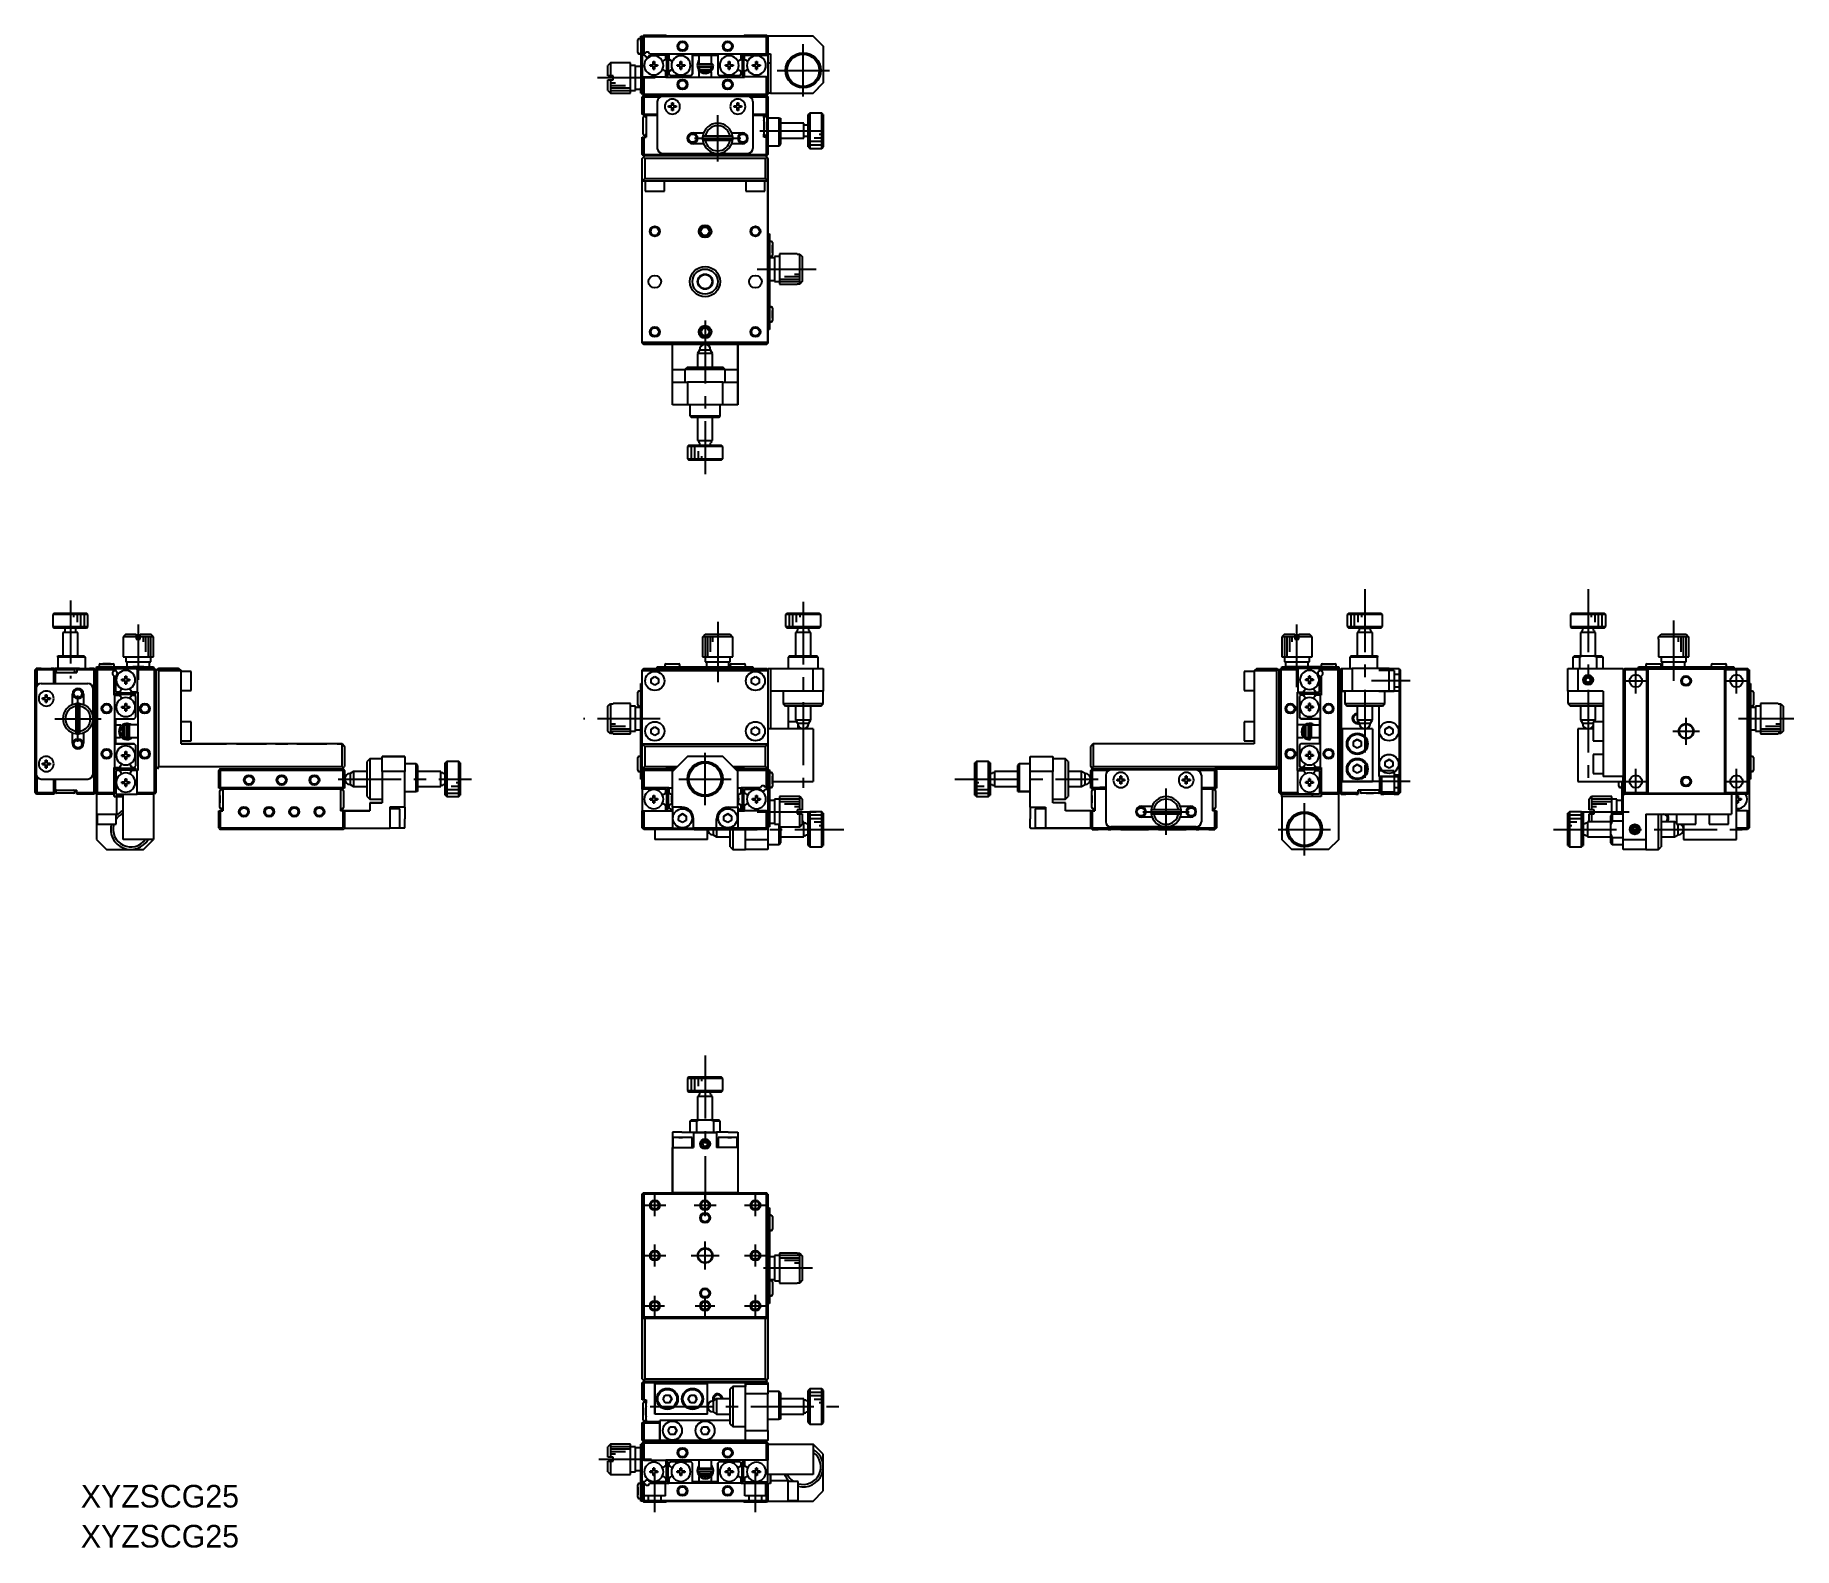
# Model space of a CAD drawing. Extents: x 1 to 351, y 49 to 350.
import ezdxf

# ---------------------------------------------------------------- set-up
doc = ezdxf.new("R2010")
doc.units = 0
doc.header["$LTSCALE"] = 10
doc.linetypes.add('CENTER', pattern=[2, 1.25, -0.25, 0.25, -0.25])
doc.linetypes.add('DASHED', pattern=[3.5, 2, -1.5])
doc.layers.get('0').update_dxf_attribs({"linetype": 'CONTINUOUS'})
doc.layers.add('CENTER', color=1, linetype='CENTER')
doc.styles.get("Standard").update_dxf_attribs({"font": 'FGP教科書体NT-M'})

msp = doc.modelspace()

# ---------------------------------------------------------------- texts
at = {"color": 7}
for p in [(10.393857, 57.390718), (10.393857, 49.441423)]:
    msp.add_text('XYZSCG25', height=4.5, dxfattribs=at).set_placement(p)

# ---------------------------------------------------------------- linework, layer by layer
at = {"color": 7, "linetype": 'CONTINUOUS'}
for p, q in [((121.673237, 348.903192), (121.673237, 349.903192)), ((121.673237, 349.903192), (121.973237, 349.903192)), ((121.973237, 349.803192), (122.123237, 349.953192)), ((121.973237, 349.903192), (121.973237, 349.803192)), ((121.973237, 349.903192), (121.973237, 349.803192)), ((121.973237, 346.403192), (121.973237, 349.803192)), ((122.273237, 350.103192), (122.123237, 349.953192)), ((122.123237, 349.953192), (122.273237, 349.803192)), ((122.273237, 350.103192), (126.673237, 350.103192)), ((146.673237, 349.803192), (122.273237, 349.803192)), ((122.273237, 349.803192), (122.273237, 346.403192)), ((126.873237, 349.903192), (126.673237, 350.103192)), ((126.673237, 350.103192), (126.873237, 349.903192)), ((142.073237, 349.903192), (126.873237, 349.903192)), ((142.273237, 350.103192), (142.073237, 349.903192)), ((142.273237, 350.103192), (146.673237, 350.103192)), ((146.823237, 349.953192), (146.673237, 350.103192)), ((146.673237, 350.103192), (146.823237, 349.953192)), ((146.673237, 349.803192), (146.823237, 349.953192)), ((146.673237, 346.403192), (146.673237, 349.803192)), ((146.823237, 349.953192), (146.973237, 349.803192)), ((146.973237, 349.803192), (146.823237, 349.953192)), ((146.973237, 349.903192), (146.973237, 346.403192)), ((155.973237, 349.903192), (146.973237, 349.903192)), ((157.973237, 347.903192), (155.973237, 349.903192)), ((155.973237, 349.903192), (157.973237, 347.903192)), ((121.073237, 346.653192), (121.073237, 349.153192)), ((121.073237, 348.028192), (121.073237, 348.653192)), ((121.073237, 347.778192), (121.073237, 348.028192)), ((121.073237, 347.153192), (121.073237, 347.778192)), ((121.423237, 349.403192), (121.323237, 349.403192)), ((121.323237, 346.403192), (121.423237, 346.403192)), ((121.673237, 348.903192), (121.673237, 339.603192)), ((121.973237, 346.403192), (121.973237, 346.103192)), ((121.973237, 346.403192), (121.973237, 346.103192)), ((122.273237, 346.403192), (121.973237, 346.403192)), ((122.496267, 346.103192), (121.973237, 346.103192)), ((121.973237, 346.103192), (121.973237, 341.803192)), ((122.273237, 346.403192), (122.496267, 346.403192)), ((123.450206, 346.403192), (127.273237, 346.403192)), ((126.673237, 346.103192), (123.450206, 346.103192)), ((126.673237, 345.304658), (126.673237, 346.103192)), ((126.673237, 345.304658), (126.673237, 346.103192)), ((127.123237, 346.103192), (126.823237, 346.103192)), ((126.823237, 346.103192), (126.823237, 342.103192)), ((127.123237, 346.103192), (127.123237, 342.103192)), ((127.273237, 346.403192), (127.273237, 346.303192)), ((141.673237, 346.303192), (127.273237, 346.303192)), ((127.273237, 346.303192), (127.273237, 345.304658)), ((131.973237, 346.103192), (136.973237, 346.103192)), ((131.973237, 342.403192), (131.973237, 346.103192)), ((131.973237, 346.103192), (131.973237, 342.403192)), ((133.243237, 346.103192), (133.243237, 344.403192)), ((135.743237, 344.403192), (135.743237, 346.103192)), ((136.973237, 346.103192), (136.973237, 342.403192)), ((141.673237, 346.303192), (141.673237, 346.403192)), ((141.673237, 346.403192), (146.673237, 346.403192)), ((141.673237, 346.403192), (141.673237, 346.303192)), ((141.673237, 345.304658), (141.673237, 346.303192)), ((141.673237, 346.303192), (141.673237, 345.304658)), ((142.123237, 346.103192), (141.823237, 346.103192)), ((141.823237, 346.103192), (141.823237, 342.103192)), ((142.123237, 346.103192), (142.123237, 342.103192)), ((142.273237, 345.304658), (142.273237, 346.103192)), ((142.273237, 346.103192), (146.973237, 346.103192)), ((146.973237, 346.403192), (146.673237, 346.403192)), ((146.973237, 346.403192), (147.473237, 346.403192)), ((146.973237, 346.103192), (146.973237, 341.803192)), ((146.973237, 346.103192), (146.973237, 344.603192)), ((147.473237, 346.403192), (147.473237, 338.603192)), ((157.973237, 347.903192), (157.973237, 340.603192)), ((157.973237, 347.903192), (157.973237, 343.103192)), ((115.673237, 344.603192), (115.173237, 344.103192)), ((115.173237, 342.003192), (115.173237, 344.103192)), ((115.673237, 344.603192), (115.673237, 342.003192)), ((119.673237, 344.603192), (115.673237, 344.603192)), ((119.673237, 344.103192), (119.673237, 344.603192)), ((119.673237, 341.603192), (119.673237, 344.603192)), ((119.673237, 339.103192), (119.673237, 344.103192)), ((119.673237, 341.603192), (119.673237, 344.103192)), ((120.673237, 344.103192), (119.673237, 344.103192)), ((120.673237, 343.703093), (120.673237, 344.103192)), ((120.673237, 343.853192), (120.673237, 344.103192)), ((121.673237, 343.853192), (120.673237, 343.853192)), ((120.673237, 341.603192), (120.673237, 343.703093)), ((123.523237, 344.228192), (124.148237, 344.228192)), ((123.523237, 343.978192), (123.523237, 344.228192)), ((123.523237, 344.228192), (123.523237, 343.978192)), ((124.148237, 343.978192), (123.523237, 343.978192)), ((123.523237, 343.978192), (124.148237, 343.978192)), ((124.148237, 344.853192), (124.398237, 344.853192)), ((124.148237, 344.228192), (124.148237, 344.853192)), ((124.148237, 344.853192), (124.148237, 344.228192)), ((124.148237, 343.353192), (124.148237, 343.978192)), ((124.148237, 343.978192), (124.148237, 343.353192)), ((124.398237, 343.353192), (124.148237, 343.353192)), ((124.148237, 343.353192), (124.398237, 343.353192)), ((124.398237, 344.853192), (124.398237, 344.228192)), ((124.398237, 344.228192), (125.023237, 344.228192)), ((124.398237, 343.978192), (124.398237, 343.353192)), ((125.023237, 343.978192), (124.398237, 343.978192)), ((124.398237, 343.978192), (125.023237, 343.978192)), ((125.023237, 344.228192), (125.023237, 343.978192)), ((126.377987, 345.134196), (126.673237, 345.304658)), ((126.377987, 345.134196), (126.673237, 345.304658)), ((126.673237, 342.901727), (126.377987, 343.072189)), ((126.673237, 342.901727), (126.377987, 343.072189)), ((126.673237, 341.803192), (126.673237, 342.901727)), ((126.673237, 341.803192), (126.673237, 342.901727)), ((127.273237, 345.304658), (127.568487, 345.134196)), ((127.568487, 343.072189), (127.273237, 342.901727)), ((127.273237, 342.901727), (127.273237, 342.403192)), ((128.923237, 344.228192), (129.548237, 344.228192)), ((128.923237, 343.978192), (128.923237, 344.228192)), ((128.923237, 344.228192), (128.923237, 343.978192)), ((129.548237, 343.978192), (128.923237, 343.978192)), ((128.923237, 343.978192), (129.548237, 343.978192)), ((129.548237, 344.853192), (129.798237, 344.853192)), ((129.548237, 344.228192), (129.548237, 344.853192)), ((129.548237, 344.853192), (129.548237, 344.228192)), ((129.548237, 343.353192), (129.548237, 343.978192)), ((129.548237, 343.978192), (129.548237, 343.353192)), ((129.798237, 343.353192), (129.548237, 343.353192)), ((129.548237, 343.353192), (129.798237, 343.353192)), ((129.798237, 344.853192), (129.798237, 344.228192)), ((129.798237, 344.228192), (130.423237, 344.228192)), ((129.798237, 343.978192), (129.798237, 343.353192)), ((130.423237, 343.978192), (129.798237, 343.978192)), ((129.798237, 343.978192), (130.423237, 343.978192)), ((130.423237, 344.228192), (130.423237, 343.978192)), ((132.95861, 344.24271), (132.922758, 344.144629)), ((132.922758, 344.144629), (132.947498, 344.045974)), ((132.936253, 343.90254), (132.973238, 343.711189)), ((132.947498, 344.045974), (133.024771, 343.976534)), ((133.045166, 344.303802), (132.95861, 344.24271)), ((133.024771, 343.976534), (133.1287, 343.955489)), ((133.113253, 343.118582), (133.171849, 343.003116)), ((133.1287, 343.955489), (133.244061, 343.95006)), ((133.132726, 343.965913), (135.912381, 343.965913)), ((133.184815, 343.012379), (133.171572, 343.00406)), ((133.181176, 343.003109), (133.216187, 343.007381)), ((133.223237, 342.941946), (133.223237, 341.703192)), ((133.243237, 344.403192), (135.743237, 344.403192)), ((133.243237, 344.403192), (133.321836, 344.324593)), ((133.416834, 343.97679), (133.243237, 343.803192)), ((133.243237, 343.803192), (135.743237, 343.803192)), ((133.243237, 343.803192), (133.243237, 343.603192)), ((133.243237, 343.603192), (133.293237, 343.603192)), ((133.244061, 343.95006), (133.360183, 343.946712)), ((133.297031, 343.857141), (133.281964, 343.948772)), ((133.291578, 344.32379), (133.296531, 344.349697)), ((133.293237, 343.603192), (133.293237, 343.303192)), ((133.293237, 343.303192), (135.693237, 343.303192)), ((133.293237, 343.303192), (133.503287, 343.103192)), ((133.346271, 343.906516), (133.295288, 343.865848)), ((133.360183, 343.946712), (133.385809, 343.946107)), ((133.503287, 343.103192), (135.483186, 343.103192)), ((133.808918, 343.079672), (133.776391, 343.103022)), ((133.901264, 343.021553), (133.808918, 343.079672)), ((134.035183, 342.955653), (133.901264, 343.021553)), ((134.173968, 342.906651), (134.035183, 342.955653)), ((135.483186, 343.103192), (135.693237, 343.303192)), ((135.743237, 343.803192), (135.568419, 343.97801)), ((135.66608, 344.326035), (135.743237, 344.403192)), ((135.679295, 343.969307), (135.669628, 343.975842)), ((135.673237, 344.325864), (135.673237, 344.333192)), ((135.689345, 343.963614), (135.679295, 343.969307)), ((135.699723, 343.958797), (135.689345, 343.963614)), ((135.709422, 343.330408), (135.691547, 343.341862)), ((135.693237, 343.303192), (135.693237, 343.603192)), ((135.693237, 343.603192), (135.743237, 343.603192)), ((135.693237, 343.353139), (135.71701, 343.337858)), ((135.710372, 343.95488), (135.699723, 343.958797)), ((135.867677, 343.244666), (135.709422, 343.330408)), ((135.721235, 343.951885), (135.710372, 343.95488)), ((135.71701, 343.337858), (135.727413, 343.331286)), ((135.732251, 343.94983), (135.721235, 343.951885)), ((135.723237, 341.703192), (135.723237, 342.822983)), ((135.727413, 343.331286), (135.737807, 343.324789)), ((135.743361, 343.948724), (135.732251, 343.94983)), ((135.736749, 344.396486), (135.752281, 344.323815)), ((135.737807, 343.324789), (135.748141, 343.318399)), ((135.743237, 343.603192), (135.743237, 343.803192)), ((135.754504, 343.948574), (135.743361, 343.948724)), ((135.748141, 343.318399), (135.758363, 343.312147)), ((135.754504, 343.948574), (135.882144, 343.953451)), ((135.758363, 343.312147), (135.768423, 343.306065)), ((135.768423, 343.306065), (135.778271, 343.300182)), ((135.778271, 343.300182), (135.787858, 343.294527)), ((135.787858, 343.294527), (135.797137, 343.28913)), ((135.797137, 343.28913), (135.806062, 343.284015)), ((135.806062, 343.284015), (135.81459, 343.279209)), ((135.81459, 343.279209), (135.822676, 343.274735)), ((135.822676, 343.274735), (135.830283, 343.270616)), ((135.830283, 343.270616), (135.837372, 343.266871)), ((135.837372, 343.266871), (135.843908, 343.26352)), ((135.843908, 343.26352), (135.849858, 343.260578)), ((135.849858, 343.260578), (135.855194, 343.258061)), ((135.855194, 343.258061), (135.858414, 343.256618)), ((135.858414, 343.256618), (135.861339, 343.255374)), ((135.861339, 343.255374), (135.863961, 343.254333)), ((135.863961, 343.254333), (135.866276, 343.253496)), ((135.866276, 343.253496), (135.868278, 343.252866)), ((135.868278, 343.252866), (135.869963, 343.252443)), ((135.869963, 343.252443), (135.871326, 343.25223)), ((135.871326, 343.25223), (135.872366, 343.252226)), ((135.872366, 343.252226), (135.873403, 343.25273)), ((135.873403, 343.25273), (135.889754, 343.279935)), ((135.882144, 343.953451), (135.985413, 343.964366)), ((135.886097, 343.951605), (135.884908, 343.953634)), ((135.902262, 343.922256), (135.886097, 343.951605)), ((135.889754, 343.279935), (135.905599, 343.309451)), ((135.916945, 343.892144), (135.902262, 343.922256)), ((135.905599, 343.309451), (135.919954, 343.339716)), ((135.93011, 343.861342), (135.916945, 343.892144)), ((135.919954, 343.339716), (135.932783, 343.370654)), ((135.941723, 343.829927), (135.93011, 343.861342)), ((136.038711, 344.285888), (135.931607, 344.315663)), ((135.932783, 343.370654), (135.944055, 343.402189)), ((135.951758, 343.797976), (135.941723, 343.829927)), ((135.944055, 343.402189), (135.953741, 343.434244)), ((135.960189, 343.765568), (135.951758, 343.797976)), ((135.953741, 343.434244), (135.961819, 343.466739)), ((135.966996, 343.732784), (135.960189, 343.765568)), ((135.961819, 343.466739), (135.968268, 343.499593)), ((135.972162, 343.699703), (135.966996, 343.732784)), ((135.968268, 343.499593), (135.973073, 343.532727)), ((135.975674, 343.666408), (135.972162, 343.699703)), ((135.973073, 343.532727), (135.976221, 343.566057)), ((135.977523, 343.63298), (135.975674, 343.666408)), ((135.976221, 343.566057), (135.977706, 343.599502)), ((135.977706, 343.599502), (135.977523, 343.63298)), ((135.985413, 343.964366), (136.074672, 344.015672)), ((136.106861, 344.208681), (136.038711, 344.285888)), ((136.074672, 344.015672), (136.120028, 344.10649)), ((136.120028, 344.10649), (136.106861, 344.208681)), ((138.523237, 344.228192), (139.148237, 344.228192)), ((138.523237, 343.978192), (138.523237, 344.228192)), ((138.523237, 344.228192), (138.523237, 343.978192)), ((139.148237, 343.978192), (138.523237, 343.978192)), ((138.523237, 343.978192), (139.148237, 343.978192)), ((139.148237, 344.853192), (139.398237, 344.853192)), ((139.148237, 344.228192), (139.148237, 344.853192)), ((139.148237, 344.853192), (139.148237, 344.228192)), ((139.148237, 343.353192), (139.148237, 343.978192)), ((139.148237, 343.978192), (139.148237, 343.353192)), ((139.398237, 343.353192), (139.148237, 343.353192)), ((139.148237, 343.353192), (139.398237, 343.353192)), ((139.398237, 344.853192), (139.398237, 344.228192)), ((139.398237, 344.228192), (140.023237, 344.228192)), ((139.398237, 343.978192), (139.398237, 343.353192)), ((140.023237, 343.978192), (139.398237, 343.978192)), ((139.398237, 343.978192), (140.023237, 343.978192)), ((140.023237, 344.228192), (140.023237, 343.978192)), ((141.377987, 345.134196), (141.673237, 345.304658)), ((141.673237, 345.304658), (141.377987, 345.134196)), ((141.673237, 342.901727), (141.377987, 343.072189)), ((141.377987, 343.072189), (141.673237, 342.901727)), ((141.673237, 342.403192), (141.673237, 342.901727)), ((141.673237, 342.901727), (141.673237, 342.403192)), ((142.568487, 345.134196), (142.273237, 345.304658)), ((142.273237, 342.901727), (142.568487, 343.072189)), ((142.273237, 341.803192), (142.273237, 342.901727)), ((143.923237, 344.228192), (144.548237, 344.228192)), ((143.923237, 343.978192), (143.923237, 344.228192)), ((143.923237, 344.228192), (143.923237, 343.978192)), ((144.548237, 343.978192), (143.923237, 343.978192)), ((143.923237, 343.978192), (144.548237, 343.978192)), ((144.548237, 344.853192), (144.798237, 344.853192)), ((144.548237, 344.228192), (144.548237, 344.853192)), ((144.548237, 344.853192), (144.548237, 344.228192)), ((144.548237, 343.353192), (144.548237, 343.978192)), ((144.548237, 343.978192), (144.548237, 343.353192)), ((144.798237, 343.353192), (144.548237, 343.353192)), ((144.548237, 343.353192), (144.798237, 343.353192)), ((144.798237, 344.853192), (144.798237, 344.228192)), ((144.798237, 344.228192), (145.423237, 344.228192)), ((144.798237, 343.978192), (144.798237, 343.353192)), ((145.423237, 343.978192), (144.798237, 343.978192)), ((144.798237, 343.978192), (145.423237, 343.978192)), ((145.423237, 344.228192), (145.423237, 343.978192)), ((146.973237, 344.603192), (147.473237, 344.603192)), ((157.973237, 343.103192), (157.973237, 340.603192)), ((115.673237, 342.003192), (115.173237, 342.003192)), ((115.173237, 339.103192), (115.173237, 341.203192)), ((115.173237, 341.203192), (115.673237, 341.203192)), ((115.173237, 339.103192), (115.673237, 338.603192)), ((116.173237, 342.003192), (115.673237, 342.003192)), ((115.673237, 341.203192), (115.673237, 338.603192)), ((115.673237, 341.203192), (116.173237, 341.203192)), ((116.173237, 341.203192), (116.173237, 342.003192)), ((119.673237, 338.603192), (119.673237, 341.603192)), ((119.673237, 339.103192), (119.673237, 341.603192)), ((119.673237, 338.603192), (119.673237, 339.103192)), ((119.673237, 339.103192), (120.673237, 339.103192)), ((120.673237, 339.503292), (120.673237, 341.603192)), ((120.673237, 339.103192), (120.673237, 339.503292)), ((120.673237, 339.103192), (120.673237, 339.354013)), ((120.673237, 339.353192), (121.673237, 339.353192)), ((121.673237, 338.603192), (121.673237, 339.603192)), ((121.973237, 338.403192), (121.973237, 341.803192)), ((121.973237, 341.803192), (122.273237, 341.803192)), ((122.273237, 341.803192), (122.273237, 338.403192)), ((122.273237, 341.803192), (126.673237, 341.803192)), ((126.673237, 341.703192), (126.673237, 341.803192)), ((126.673237, 341.803192), (126.673237, 341.703192)), ((133.673237, 341.703192), (126.673237, 341.703192)), ((126.823237, 342.103192), (127.123237, 342.103192)), ((127.273237, 342.403192), (127.573237, 342.103192)), ((127.573237, 342.103192), (131.673237, 342.103192)), ((131.673237, 342.103192), (131.973237, 342.403192)), ((131.973237, 342.403192), (131.673237, 342.103192)), ((135.273237, 341.703192), (133.673237, 341.703192)), ((142.273237, 341.703192), (135.273237, 341.703192)), ((136.973237, 342.403192), (137.273237, 342.103192)), ((137.273237, 342.103192), (141.373237, 342.103192)), ((141.373237, 342.103192), (141.673237, 342.403192)), ((141.673237, 342.403192), (141.373237, 342.103192)), ((141.823237, 342.103192), (142.123237, 342.103192)), ((142.273237, 341.803192), (142.273237, 341.703192)), ((146.673237, 341.803192), (142.273237, 341.803192)), ((146.673237, 338.403192), (146.673237, 341.803192)), ((146.673237, 341.803192), (146.973237, 341.803192)), ((146.973237, 341.803192), (146.973237, 338.403192)), ((155.973237, 338.603192), (157.973237, 340.603192)), ((157.973237, 340.603192), (155.973237, 338.603192)), ((115.673237, 338.603192), (119.673237, 338.603192)), ((121.973237, 338.603192), (121.673237, 338.603192)), ((122.123237, 338.253192), (121.973237, 338.403192)), ((121.973237, 337.803192), (122.123237, 337.953192)), ((121.973237, 334.403192), (121.973237, 337.803192)), ((122.273237, 338.403192), (122.123237, 338.253192)), ((122.123237, 338.253192), (122.273237, 338.103192)), ((122.123237, 337.953192), (122.273237, 338.103192)), ((122.123237, 337.953192), (122.273237, 337.803192)), ((122.273237, 338.403192), (146.673237, 338.403192)), ((122.273237, 338.103192), (146.673237, 338.103192)), ((146.673237, 338.103192), (122.273237, 338.103192)), ((125.537347, 337.803192), (122.273237, 337.803192)), ((122.273237, 337.803192), (122.273237, 334.403192)), ((124.973237, 336.903192), (124.973237, 327.603192)), ((142.973237, 337.903192), (125.973237, 337.903192)), ((127.223237, 336.028192), (127.848237, 336.028192)), ((127.223237, 335.778192), (127.223237, 336.028192)), ((127.223237, 336.028192), (127.223237, 335.778192)), ((127.848237, 335.778192), (127.223237, 335.778192)), ((127.848237, 336.653192), (128.098237, 336.653192)), ((127.848237, 336.028192), (127.848237, 336.653192)), ((127.848237, 336.653192), (127.848237, 336.028192)), ((127.848237, 335.153192), (127.848237, 335.778192)), ((127.848237, 335.778192), (127.848237, 335.153192)), ((128.098237, 336.653192), (128.098237, 336.028192)), ((128.098237, 336.028192), (128.723237, 336.028192)), ((128.098237, 335.778192), (128.098237, 335.153192)), ((128.723237, 335.778192), (128.098237, 335.778192)), ((128.723237, 336.028192), (128.723237, 335.778192)), ((140.223237, 336.028192), (140.848237, 336.028192)), ((140.223237, 335.778192), (140.223237, 336.028192)), ((140.223237, 336.028192), (140.223237, 335.778192)), ((140.848237, 335.778192), (140.223237, 335.778192)), ((140.848237, 336.653192), (141.098237, 336.653192)), ((140.848237, 336.028192), (140.848237, 336.653192)), ((140.848237, 336.653192), (140.848237, 336.028192)), ((140.848237, 335.153192), (140.848237, 335.778192)), ((140.848237, 335.778192), (140.848237, 335.153192)), ((141.098237, 336.653192), (141.098237, 336.028192)), ((141.098237, 336.028192), (141.723237, 336.028192)), ((141.098237, 335.778192), (141.098237, 335.153192)), ((141.723237, 335.778192), (141.098237, 335.778192)), ((141.723237, 336.028192), (141.723237, 335.778192)), ((146.673237, 337.803192), (143.409126, 337.803192)), ((143.973237, 336.903192), (143.973237, 327.603192)), ((143.973237, 336.903192), (143.973237, 334.403192)), ((146.823237, 338.253192), (146.673237, 338.403192)), ((146.823237, 338.253192), (146.673237, 338.103192)), ((146.673237, 338.103192), (146.823237, 338.253192)), ((146.673237, 338.103192), (146.823237, 337.953192)), ((146.873237, 337.903192), (146.673237, 338.103192)), ((146.673237, 338.103192), (146.873237, 337.903192)), ((146.823237, 337.953192), (146.673237, 338.103192)), ((146.673237, 337.803192), (146.823237, 337.953192)), ((146.673237, 334.403192), (146.673237, 337.803192)), ((146.973237, 338.403192), (146.823237, 338.253192)), ((146.823237, 338.253192), (146.973237, 338.403192)), ((146.823237, 337.953192), (146.973237, 337.803192)), ((146.973237, 337.803192), (146.823237, 337.953192)), ((146.973237, 337.903192), (146.873237, 337.903192)), ((147.473237, 338.603192), (146.973237, 338.603192)), ((146.973237, 338.403192), (146.973237, 338.603192)), ((146.973237, 337.903192), (146.973237, 337.803192)), ((146.973237, 337.803192), (146.973237, 337.903192)), ((146.973237, 337.803192), (146.973237, 334.403192)), ((146.973237, 336.903187), (146.973237, 337.803192)), ((147.473237, 338.603192), (155.973237, 338.603192)), ((122.273237, 334.403192), (121.973237, 334.403192)), ((121.973237, 334.303192), (121.973237, 334.403192)), ((122.773237, 334.303192), (121.973237, 334.303192)), ((122.173237, 330.453192), (122.173237, 333.753192)), ((122.173237, 332.228192), (122.173237, 332.853192)), ((122.173237, 331.978192), (122.173237, 332.228192)), ((122.273237, 334.403192), (124.973237, 334.403192)), ((122.523237, 334.003192), (122.423237, 334.003192)), ((122.773237, 334.103192), (122.773237, 334.303192)), ((122.773237, 334.103192), (122.773237, 329.803192)), ((124.973237, 334.103192), (122.773237, 334.103192)), ((128.098237, 335.153192), (127.848237, 335.153192)), ((141.098237, 335.153192), (140.848237, 335.153192)), ((143.973237, 334.403192), (143.973237, 334.103192)), ((143.973237, 334.403192), (146.673237, 334.403192)), ((143.973237, 334.103192), (143.973237, 327.603192)), ((146.173237, 334.103192), (143.973237, 334.103192)), ((146.973237, 334.303192), (146.173237, 334.303192)), ((146.173237, 334.303192), (146.173237, 334.103192)), ((146.173237, 334.103192), (146.173237, 334.303192)), ((146.173237, 334.103192), (146.173237, 329.803192)), ((146.173237, 333.753192), (146.173237, 334.103192)), ((146.173237, 333.753192), (146.173237, 334.103192)), ((146.173237, 333.753192), (146.173237, 334.103192)), ((146.173237, 333.103192), (146.173237, 333.134196)), ((146.523237, 334.003192), (146.423237, 334.003192)), ((146.973237, 334.403192), (146.673237, 334.403192)), ((146.773237, 333.753192), (146.773237, 332.103192)), ((146.773237, 333.753192), (146.773237, 332.228192)), ((146.773237, 332.853192), (146.773237, 332.228192)), ((146.773237, 332.228192), (146.773237, 332.853192)), ((146.773237, 332.228192), (146.773237, 331.978192)), ((146.773237, 331.978192), (146.773237, 332.228192)), ((146.773237, 332.228192), (146.773237, 331.978192)), ((146.773237, 332.103192), (146.773237, 330.453192)), ((146.973237, 334.403192), (146.973237, 334.903197)), ((146.973237, 334.403192), (146.973237, 334.753192)), ((146.973237, 334.403192), (146.973237, 334.753192)), ((146.973237, 334.303192), (146.973237, 334.403192)), ((146.973237, 334.403192), (146.973237, 334.303192)), ((146.973237, 334.303192), (146.973237, 329.803192)), ((146.973237, 334.303192), (146.973237, 333.603192)), ((146.973237, 333.603192), (146.973237, 334.103192)), ((146.973237, 333.603192), (146.973237, 334.103192)), ((149.173237, 333.603192), (146.973237, 333.603192)), ((146.973237, 329.803192), (146.973237, 333.603192)), ((149.173237, 328.103192), (149.173237, 333.603192)), ((149.173237, 333.603192), (149.473237, 333.603192)), ((149.473237, 333.603192), (149.473237, 332.603192)), ((149.473237, 333.603192), (149.473237, 328.403192)), ((154.073237, 332.603192), (149.473256, 332.603192)), ((154.073237, 332.353192), (154.073237, 332.603192)), ((154.073237, 329.603192), (154.073237, 332.603192)), ((154.973237, 332.203192), (154.073237, 332.203192)), ((155.273237, 334.603192), (154.973237, 334.303192)), ((154.973237, 327.903192), (154.973237, 334.303192)), ((155.273237, 334.603192), (155.273237, 327.603192)), ((157.673237, 334.603192), (155.273237, 334.603192)), ((157.673237, 327.603192), (157.673237, 334.603192)), ((157.973237, 334.303192), (157.673237, 334.603192)), ((157.973237, 334.303192), (157.973237, 327.903192)), ((157.973237, 334.303192), (157.973237, 327.903192)), ((121.973237, 326.403192), (121.973237, 329.803192)), ((121.973237, 329.803192), (122.273237, 329.803192)), ((122.173237, 331.353192), (122.173237, 331.978192)), ((122.273237, 329.803192), (122.273237, 326.403192)), ((122.273237, 329.803192), (122.773237, 329.803192)), ((122.423237, 330.203192), (122.523237, 330.203192)), ((132.073237, 330.703192), (134.182179, 330.703192)), ((134.505444, 330.003192), (134.000023, 330.003192)), ((139.94645, 330.003192), (134.000023, 330.003192)), ((134.000023, 329.203192), (134.505444, 329.203192)), ((139.441029, 330.003192), (134.505444, 330.003192)), ((134.505444, 329.203192), (139.441029, 329.203192)), ((139.94645, 330.003192), (139.441029, 330.003192)), ((139.441029, 329.203192), (139.94645, 329.203192)), ((139.764294, 330.703192), (141.873237, 330.703192)), ((146.173237, 331.072189), (146.173237, 331.103192)), ((146.173237, 329.803192), (146.173237, 330.453192)), ((146.673237, 329.803192), (146.173237, 329.803192)), ((146.423237, 330.203192), (146.523237, 330.203192)), ((146.673237, 326.403192), (146.673237, 329.803192)), ((146.673237, 329.803192), (146.973237, 329.803192)), ((146.773237, 331.978192), (146.773237, 330.453192)), ((146.773237, 331.353192), (146.773237, 331.978192)), ((146.773237, 331.978192), (146.773237, 331.353192)), ((146.973237, 329.803192), (146.973237, 326.403192)), ((146.973237, 329.703192), (146.973237, 329.803192)), ((146.973237, 329.803192), (146.973237, 329.703192)), ((146.973237, 329.303187), (146.973237, 329.803192)), ((149.473237, 329.603192), (149.473237, 328.403192)), ((149.473256, 329.603192), (154.073237, 329.603192)), ((154.073237, 330.003192), (154.973237, 330.003192)), ((154.073237, 329.603192), (154.073237, 329.853192)), ((122.123237, 326.253192), (121.973237, 326.403192)), ((121.973237, 325.603192), (122.223237, 325.853192)), ((121.973237, 321.103192), (121.973237, 325.603192)), ((122.273237, 326.403192), (122.123237, 326.253192)), ((122.273237, 326.103192), (122.123237, 326.253192)), ((122.223237, 325.853192), (122.473237, 326.103192)), ((122.473237, 325.603192), (122.223237, 325.853192)), ((122.273237, 326.403192), (146.673237, 326.403192)), ((146.673237, 326.103192), (122.273237, 326.103192)), ((146.473237, 325.603192), (122.473237, 325.603192)), ((122.473237, 325.603192), (122.473237, 321.603192)), ((125.973237, 326.603192), (136.973237, 326.603192)), ((134.182179, 328.503192), (132.073237, 328.503192)), ((136.973237, 326.603192), (142.973237, 326.603192)), ((141.873237, 328.503192), (139.764294, 328.503192)), ((146.473237, 326.103192), (146.723237, 325.853192)), ((146.723237, 325.853192), (146.473237, 326.103192)), ((146.723237, 325.853192), (146.473237, 325.603192)), ((146.473237, 321.603192), (146.473237, 325.603192)), ((146.823237, 326.253192), (146.673237, 326.403192)), ((146.823237, 326.253192), (146.673237, 326.103192)), ((146.823237, 326.253192), (146.673237, 326.103192)), ((146.723237, 325.853192), (146.973237, 325.603192)), ((146.973237, 325.603192), (146.723237, 325.853192)), ((146.973237, 326.403192), (146.823237, 326.253192)), ((146.823237, 326.253192), (146.973237, 326.403192)), ((146.973237, 328.103192), (149.173237, 328.103192)), ((146.973237, 326.403192), (146.973237, 327.303197)), ((146.973237, 325.603192), (146.973237, 321.103192)), ((146.973237, 321.103192), (146.973237, 325.603192)), ((149.173237, 328.103192), (149.473237, 328.403192)), ((154.973237, 327.903192), (155.273237, 327.603192)), ((155.273237, 327.603192), (157.673237, 327.603192)), ((157.673237, 327.603192), (157.973237, 327.903192)), ((121.973237, 321.103192), (122.473237, 321.603192)), ((122.473237, 321.603192), (146.473237, 321.603192)), ((146.473237, 321.603192), (146.973237, 321.103192)), ((146.973237, 321.103192), (121.973237, 321.103192)), ((121.973237, 289.103192), (121.973237, 321.103192)), ((122.573237, 321.103192), (122.573237, 319.103192)), ((122.573237, 319.103192), (126.373237, 319.103192)), ((126.373237, 319.103192), (126.373237, 321.103192)), ((142.573237, 321.103192), (142.573237, 319.103192)), ((142.573237, 319.103192), (146.373237, 319.103192)), ((146.373237, 319.103192), (146.373237, 321.103192)), ((146.973237, 289.103192), (146.973237, 321.103192)), ((146.973237, 321.103192), (146.973237, 289.103192)), ((146.973237, 310.603192), (147.273237, 310.603192)), ((147.273237, 310.603192), (147.273237, 309.603192)), ((147.273237, 310.603192), (147.273237, 309.603192)), ((147.273237, 309.603192), (147.273237, 292.603192)), ((147.273237, 308.853267), (147.273237, 309.603192)), ((147.273237, 308.853192), (147.273237, 309.603192)), ((147.273237, 308.853267), (147.273237, 309.603192)), ((147.273237, 308.603192), (147.273237, 308.853267)), ((147.273237, 308.603192), (147.273237, 308.853267)), ((147.273237, 308.611267), (147.273237, 308.653192)), ((147.273237, 307.802892), (147.273237, 308.653192)), ((147.273237, 308.603192), (147.273237, 308.611267)), ((147.273237, 307.607666), (147.273237, 307.802892)), ((147.623237, 309.103192), (147.523237, 309.103192)), ((147.873237, 308.853192), (147.873237, 306.353192)), ((147.873237, 308.853192), (147.873237, 307.728192)), ((147.873237, 308.353192), (147.873237, 307.728192)), ((147.873237, 307.728192), (147.873237, 308.353192)), ((147.873237, 307.728192), (147.873237, 307.603192)), ((147.873237, 307.728192), (147.873237, 307.478192)), ((147.873237, 307.478192), (147.873237, 307.728192)), ((147.273237, 307.580179), (147.273237, 307.607666)), ((147.273237, 306.553192), (147.273237, 307.580179)), ((147.273237, 306.553192), (147.273237, 306.603192)), ((147.273237, 306.353192), (147.273237, 305.853192)), ((147.273237, 305.565971), (147.273237, 306.353192)), ((147.273237, 305.853192), (147.273237, 306.353192)), ((148.273237, 305.853192), (147.273237, 305.853192)), ((147.523237, 306.103192), (147.623237, 306.103192)), ((147.873237, 307.603192), (147.873237, 307.478192)), ((147.873237, 307.478192), (147.873237, 306.353192)), ((147.873237, 306.853192), (147.873237, 307.478192)), ((147.873237, 307.478192), (147.873237, 306.853192)), ((148.273237, 306.103192), (148.273237, 305.761735)), ((149.273237, 306.103192), (148.273237, 306.103192)), ((148.273237, 306.103192), (148.273237, 301.103192)), ((149.273237, 306.103192), (148.273237, 306.103192)), ((148.273237, 305.761735), (148.273237, 301.444647)), ((149.273237, 306.603192), (149.273237, 300.603192)), ((152.773237, 306.603192), (149.273237, 306.603192)), ((149.273237, 306.603192), (149.273237, 300.603192)), ((152.773237, 306.603192), (149.273237, 306.603192)), ((152.773237, 306.603192), (152.773237, 306.576406)), ((152.773237, 306.603192), (152.773237, 306.576406)), ((152.773237, 306.603192), (152.773237, 306.576406)), ((152.773237, 306.576406), (153.273237, 306.576406)), ((152.773237, 306.576406), (153.273237, 306.576406)), ((153.273237, 300.629979), (153.273237, 306.576406)), ((153.273237, 306.576406), (153.773237, 306.070985)), ((153.273237, 300.629979), (153.273237, 306.576406)), ((153.273237, 306.576406), (153.773237, 306.070985)), ((153.773237, 306.070985), (153.773237, 301.1354)), ((153.773237, 306.070985), (153.773237, 301.1354)), ((147.273237, 298.703192), (147.273237, 301.640414)), ((147.273237, 301.353192), (147.273237, 298.703192)), ((147.273237, 295.853192), (147.273237, 301.353192)), ((147.273237, 301.353192), (148.273237, 301.353192)), ((148.273237, 301.444647), (148.273237, 301.103192)), ((148.273237, 301.103192), (149.273237, 301.103192)), ((148.273237, 301.103192), (149.273237, 301.103192)), ((153.273237, 300.629979), (152.773237, 300.629979)), ((152.773237, 300.629979), (152.773237, 300.603192)), ((152.773237, 300.629979), (152.773237, 300.603192)), ((153.273237, 300.629979), (152.773237, 300.629979)), ((152.773237, 300.629979), (152.773237, 300.603192)), ((153.773237, 301.1354), (153.273237, 300.629979)), ((153.773237, 301.1354), (153.273237, 300.629979)), ((147.273237, 297.603192), (147.273237, 298.703192)), ((147.273237, 297.603192), (147.273237, 298.703192)), ((149.273237, 300.603192), (152.773237, 300.603192)), ((149.273237, 300.603192), (152.773237, 300.603192)), ((147.273237, 295.611264), (147.273237, 295.653192)), ((147.273237, 294.802879), (147.273237, 295.653192)), ((147.273237, 295.603192), (147.273237, 295.611264)), ((147.273237, 294.63965), (147.273237, 294.802879)), ((147.273237, 294.607666), (147.273237, 294.63965)), ((147.273237, 294.580179), (147.273237, 294.607666)), ((147.273237, 293.553192), (147.273237, 294.580179)), ((147.623237, 296.103192), (147.523237, 296.103192)), ((147.873237, 295.853192), (147.873237, 293.353192)), ((147.873237, 295.853192), (147.873237, 294.728192)), ((147.873237, 295.353192), (147.873237, 294.728192)), ((147.873237, 294.728192), (147.873237, 295.353192)), ((147.873237, 294.728192), (147.873237, 294.603192)), ((147.873237, 294.728192), (147.873237, 294.478192)), ((147.873237, 294.478192), (147.873237, 294.728192)), ((147.873237, 294.603192), (147.873237, 294.478192)), ((147.873237, 294.478192), (147.873237, 293.353192)), ((147.873237, 293.853192), (147.873237, 294.478192)), ((147.873237, 294.478192), (147.873237, 293.853192)), ((147.273237, 291.603192), (146.973237, 291.603192)), ((147.273237, 293.553192), (147.273237, 293.603192)), ((147.273237, 292.603192), (147.273237, 293.353192)), ((147.273237, 292.603192), (147.273237, 291.603192)), ((147.273237, 292.603192), (147.273237, 291.603192)), ((147.523237, 293.103192), (147.623237, 293.103192)), ((121.973237, 288.903192), (121.973237, 289.103192)), ((121.973237, 289.103192), (146.973237, 289.103192)), ((122.473237, 288.603192), (121.973237, 289.103192)), ((121.973237, 288.903192), (122.123237, 288.753192)), ((122.223237, 288.853192), (122.123237, 288.753192)), ((122.123237, 288.753192), (122.273237, 288.603192)), ((122.473237, 288.603192), (122.273237, 288.603192)), ((146.473237, 288.603192), (122.473237, 288.603192)), ((127.973237, 283.603192), (127.973237, 288.603192)), ((134.473237, 286.810372), (132.973232, 286.810372)), ((133.373237, 287.503192), (132.973237, 286.810372)), ((134.473237, 286.810372), (132.973237, 286.810372)), ((132.973237, 286.810372), (132.973237, 284.103212)), ((134.473237, 287.503192), (133.373237, 287.503192)), ((135.573237, 287.503192), (134.473237, 287.503192)), ((135.973242, 286.810372), (134.473237, 286.810372)), ((135.973237, 286.810372), (134.473237, 286.810372)), ((135.973237, 286.810372), (135.573237, 287.503192)), ((135.973237, 284.103212), (135.973237, 286.810372)), ((140.973237, 288.603192), (140.973237, 283.603192)), ((140.973237, 283.603192), (140.973237, 288.603192)), ((146.973237, 289.103192), (146.473237, 288.603192)), ((146.473237, 288.603192), (146.723237, 288.853192)), ((146.673237, 288.603192), (146.473237, 288.603192)), ((146.973237, 288.903192), (146.673237, 288.603192)), ((146.673237, 288.603192), (146.823237, 288.753192)), ((146.723237, 288.853192), (146.973237, 289.103192)), ((146.823237, 288.753192), (146.723237, 288.853192)), ((146.823237, 288.753192), (146.973237, 288.903192)), ((146.973237, 289.103192), (146.973237, 288.903192)), ((146.973237, 288.903192), (146.973237, 289.103192)), ((127.973237, 283.603192), (130.473237, 283.603192)), ((127.973237, 281.103192), (127.973237, 283.603192)), ((130.973237, 284.103192), (130.473237, 283.603192)), ((138.473237, 283.603192), (130.473237, 283.603192)), ((130.473237, 283.603192), (130.473237, 281.103192)), ((130.973237, 284.103192), (137.973237, 284.103192)), ((138.473237, 283.603192), (137.973237, 284.103192)), ((138.473237, 283.603192), (140.973237, 283.603192)), ((138.473237, 281.103192), (138.473237, 283.603192)), ((140.973237, 283.603192), (140.973237, 281.103192)), ((140.973237, 281.103192), (140.973237, 283.603192)), ((127.973237, 276.603192), (127.973237, 281.103192)), ((127.973237, 281.103192), (130.973237, 281.103192)), ((130.973237, 281.103192), (130.973237, 276.603192)), ((137.973237, 281.103192), (130.973237, 281.103192)), ((137.973237, 276.603192), (137.973237, 281.103192)), ((137.973237, 281.103192), (140.973237, 281.103192)), ((140.973237, 281.103192), (140.973237, 276.603192)), ((140.973237, 279.603192), (140.973237, 281.103192)), ((130.973237, 276.603192), (127.973237, 276.603192)), ((137.973237, 276.603192), (130.973237, 276.603192)), ((131.473237, 276.603192), (131.473237, 274.403192)), ((137.473237, 274.403192), (137.473237, 276.603192)), ((140.973237, 276.603192), (137.973237, 276.603192)), ((140.973237, 276.603192), (140.973237, 279.603192)), ((131.473237, 274.403192), (137.473237, 274.403192)), ((131.473237, 274.403192), (131.773237, 274.103192)), ((137.173237, 274.103192), (131.773237, 274.103192)), ((132.973237, 274.103173), (132.973237, 269.503192)), ((135.973237, 269.503192), (135.973237, 274.103173)), ((137.173237, 274.103192), (137.473237, 274.403192)), ((132.973237, 269.503192), (135.973237, 269.503192)), ((131.273237, 268.603192), (130.973237, 268.303192)), ((134.473237, 268.303192), (130.973237, 268.303192)), ((130.973237, 268.303192), (130.973237, 265.903192)), ((130.973237, 265.903192), (134.473237, 265.903192)), ((130.973237, 265.903192), (131.273237, 265.603192)), ((131.273237, 268.603192), (134.473237, 268.603192)), ((133.373237, 269.07018), (133.373237, 268.603192)), ((134.473237, 268.603192), (137.673237, 268.603192)), ((137.973237, 268.303192), (134.473237, 268.303192)), ((134.473237, 265.903192), (137.973237, 265.903192)), ((135.573237, 268.603192), (135.573237, 269.07018)), ((137.973237, 268.303192), (137.673237, 268.603192)), ((137.673237, 265.603192), (137.973237, 265.903192)), ((137.973237, 265.903192), (137.973237, 268.303192)), ((134.473237, 265.603192), (131.273237, 265.603192)), ((137.673237, 265.603192), (134.473237, 265.603192)), ((5.114697, 235.218315), (4.814697, 234.918315)), ((11.814697, 234.918315), (4.814697, 234.918315)), ((4.814697, 234.918315), (4.814697, 232.518315)), ((5.114697, 235.218315), (11.514697, 235.218315)), ((5.114697, 235.218315), (11.514697, 235.218315)), ((11.814697, 234.918315), (11.514697, 235.218315)), ((11.814697, 232.518315), (11.814697, 234.918315)), ((150.773237, 235.218315), (150.473237, 234.918315)), ((153.973237, 234.918315), (150.473237, 234.918315)), ((150.473237, 234.918315), (150.473237, 232.518315)), ((150.773237, 235.218315), (153.973237, 235.218315)), ((153.973237, 235.218315), (157.173237, 235.218315)), ((157.473237, 234.918315), (153.973237, 234.918315)), ((157.473237, 234.918315), (157.173237, 235.218315)), ((157.473237, 232.518315), (157.473237, 234.918315)), ((262.413361, 235.218315), (262.113361, 234.918315)), ((269.113361, 234.918315), (262.113361, 234.918315)), ((262.113361, 234.918315), (262.113361, 232.518315)), ((262.413361, 235.218315), (268.813361, 235.218315)), ((269.113361, 234.918315), (268.813361, 235.218315)), ((269.113361, 232.518315), (269.113361, 234.918315)), ((306.77923, 235.218315), (306.47923, 234.918315)), ((313.47923, 234.918315), (306.47923, 234.918315)), ((306.47923, 234.918315), (306.47923, 232.518315)), ((306.77923, 235.218315), (313.17923, 235.218315)), ((313.47923, 234.918315), (313.17923, 235.218315)), ((313.47923, 232.518315), (313.47923, 234.918315)), ((4.814697, 232.518315), (11.814697, 232.518315)), ((4.814697, 232.518315), (5.114697, 232.218315)), ((11.514697, 232.218315), (5.114697, 232.218315)), ((7.064697, 231.318315), (6.814697, 231.318315)), ((9.814697, 231.318315), (6.814697, 231.318315)), ((6.814697, 231.318315), (6.814697, 226.718335)), ((7.214697, 232.218315), (7.214697, 231.318315)), ((9.414697, 231.318315), (9.414697, 232.218315)), ((9.814697, 231.318315), (9.564697, 231.318315)), ((9.814697, 226.718335), (9.814697, 231.318315)), ((11.514697, 232.218315), (11.814697, 232.518315)), ((19.314697, 231.018315), (18.814697, 230.518315)), ((19.314697, 231.018315), (21.414697, 231.018315)), ((19.314697, 231.018315), (21.414697, 231.018315)), ((21.414697, 231.018315), (21.414697, 230.518315)), ((22.214697, 231.018315), (24.314697, 231.018315)), ((22.214697, 231.018315), (24.314697, 231.018315)), ((22.214697, 230.518315), (22.214697, 231.018315)), ((24.814697, 230.518315), (24.314697, 231.018315)), ((134.000023, 230.518315), (134.505444, 231.018315)), ((134.505444, 231.018315), (139.441029, 231.018315)), ((139.441029, 231.018315), (139.94645, 230.518315)), ((150.473237, 232.518315), (153.973237, 232.518315)), ((150.473237, 232.518315), (150.773237, 232.218315)), ((153.973237, 232.218315), (150.773237, 232.218315)), ((155.473237, 231.318315), (152.473237, 231.318315)), ((152.473237, 231.318315), (152.473237, 226.718335)), ((152.873237, 232.218315), (152.873237, 231.751328)), ((153.973237, 232.518315), (157.473237, 232.518315)), ((157.173237, 232.218315), (153.973237, 232.218315)), ((155.073237, 231.751328), (155.073237, 232.218315)), ((155.473237, 226.718335), (155.473237, 231.318315)), ((157.173237, 232.218315), (157.473237, 232.518315)), ((249.613361, 231.018315), (249.113361, 230.518315)), ((249.613361, 231.018315), (251.713361, 231.018315)), ((251.713361, 231.018315), (251.713361, 230.518315)), ((252.513361, 231.018315), (254.613361, 231.018315)), ((252.513361, 230.518315), (252.513361, 231.018315)), ((255.113361, 230.518315), (254.613361, 231.018315)), ((262.113361, 232.518315), (269.113361, 232.518315)), ((262.113361, 232.518315), (262.413361, 232.218315)), ((268.813361, 232.218315), (262.413361, 232.218315)), ((264.513361, 232.218315), (262.413361, 232.218315)), ((265.613361, 231.318315), (264.113361, 231.318315)), ((264.113361, 231.318315), (264.113361, 226.718335)), ((266.713361, 232.218315), (264.513361, 232.218315)), ((264.513361, 232.218315), (265.613361, 232.218315)), ((264.513361, 232.218315), (264.513361, 231.751328)), ((265.613361, 232.218315), (266.713361, 232.218315)), ((267.113361, 231.318315), (265.613361, 231.318315)), ((268.813361, 232.218315), (266.713361, 232.218315)), ((266.713361, 231.751328), (266.713361, 232.218315)), ((267.113361, 226.718335), (267.113361, 231.318315)), ((268.813361, 232.218315), (269.113361, 232.518315)), ((306.47923, 232.518315), (313.47923, 232.518315)), ((306.47923, 232.518315), (306.77923, 232.218315)), ((313.17923, 232.218315), (306.77923, 232.218315)), ((311.47923, 231.318315), (308.47923, 231.318315)), ((308.47923, 231.318315), (308.47923, 226.718335)), ((308.87923, 232.218315), (308.87923, 231.751328)), ((311.07923, 231.751328), (311.07923, 232.218315)), ((311.47923, 226.718335), (311.47923, 231.318315)), ((313.17923, 232.218315), (313.47923, 232.518315)), ((324.006017, 230.518315), (324.511438, 231.018315)), ((324.511438, 231.018315), (329.447023, 231.018315)), ((324.511438, 231.018315), (329.447023, 231.018315)), ((329.447023, 231.018315), (329.952444, 230.518315)), ((21.414697, 230.518315), (18.814697, 230.518315)), ((18.814697, 230.518315), (18.814697, 226.518315)), ((21.414697, 230.518315), (21.414697, 230.018315)), ((21.414697, 230.018315), (22.214697, 230.018315)), ((21.414697, 230.018315), (22.214697, 230.018315)), ((24.814697, 230.518315), (22.214697, 230.518315)), ((22.214697, 230.018315), (22.214697, 230.518315)), ((24.814697, 226.518315), (24.814697, 230.518315)), ((133.973237, 230.018315), (134.000023, 230.018315)), ((133.973237, 230.018315), (133.973237, 226.518315)), ((134.000023, 230.018315), (134.000023, 230.518315)), ((139.94645, 230.518315), (134.000023, 230.518315)), ((139.94645, 230.518315), (139.94645, 230.018315)), ((139.94645, 230.018315), (139.973237, 230.018315)), ((139.973237, 226.518315), (139.973237, 230.018315)), ((251.713361, 230.518315), (249.113361, 230.518315)), ((249.113361, 230.518315), (249.113361, 226.518315)), ((251.713361, 230.518315), (251.713361, 230.018315)), ((251.713361, 230.018315), (252.513361, 230.018315)), ((255.113361, 230.518315), (252.513361, 230.518315)), ((252.513361, 230.018315), (252.513361, 230.518315)), ((255.113361, 226.518315), (255.113361, 230.518315)), ((323.97923, 230.018315), (324.006017, 230.018315)), ((323.97923, 230.018315), (324.006017, 230.018315)), ((323.97923, 230.018315), (323.97923, 226.518315)), ((329.952444, 230.518315), (324.006017, 230.518315)), ((324.006017, 230.018315), (324.006017, 230.518315)), ((329.952444, 230.518315), (329.952444, 230.018315)), ((329.952444, 230.018315), (329.97923, 230.018315)), ((329.952444, 230.018315), (329.97923, 230.018315)), ((329.97923, 226.518315), (329.97923, 230.018315)), ((1.514697, 224.118315), (1.314697, 223.918315)), ((1.314697, 223.918315), (1.514697, 224.118315)), ((1.314697, 223.918315), (1.464697, 224.068315)), ((1.464697, 224.068315), (1.314697, 223.918315)), ((1.314697, 199.518315), (1.314697, 223.918315)), ((1.464697, 224.068315), (1.614697, 224.218315)), ((1.614697, 224.218315), (1.464697, 224.068315)), ((1.614697, 223.918315), (1.464697, 224.068315)), ((1.514697, 224.218315), (1.614697, 224.218315)), ((1.614697, 224.218315), (1.514697, 224.218315)), ((1.514697, 224.218315), (1.514697, 224.118315)), ((1.614697, 224.218315), (5.014697, 224.218315)), ((2.514702, 224.218315), (1.614697, 224.218315)), ((5.014697, 223.918315), (1.614697, 223.918315)), ((1.614697, 223.918315), (1.614697, 220.654205)), ((5.014697, 224.218315), (4.514692, 224.218315)), ((5.014697, 224.218315), (4.664697, 224.218315)), ((5.014697, 224.218315), (4.664697, 224.218315)), ((5.014697, 224.218315), (5.014697, 223.918315)), ((5.114697, 224.218315), (5.014697, 224.218315)), ((5.014697, 224.218315), (5.114697, 224.218315)), ((5.014697, 221.218315), (5.014697, 223.918315)), ((5.114697, 224.218315), (9.614697, 224.218315)), ((5.114697, 224.218315), (5.814697, 224.218315)), ((5.114697, 224.218315), (5.114697, 223.418315)), ((5.814697, 224.218315), (5.314697, 224.218315)), ((5.814697, 224.218315), (5.314697, 224.218315)), ((5.414697, 223.768315), (5.414697, 223.668315)), ((5.664697, 224.018315), (7.314697, 224.018315)), ((5.664697, 224.018315), (7.189697, 224.018315)), ((5.814697, 226.718315), (6.814697, 226.718315)), ((5.814697, 226.718315), (11.014697, 226.718315)), ((5.814697, 226.418315), (5.814697, 226.718315)), ((11.314697, 226.418315), (5.814697, 226.418315)), ((5.814697, 226.418315), (5.814697, 224.218315)), ((9.614697, 224.218315), (5.814697, 224.218315)), ((6.564697, 224.018315), (7.189697, 224.018315)), ((7.189697, 224.018315), (6.564697, 224.018315)), ((7.189697, 224.018315), (7.439697, 224.018315)), ((7.439697, 224.018315), (7.189697, 224.018315)), ((7.189697, 224.018315), (7.439697, 224.018315)), ((7.314697, 224.018315), (8.964697, 224.018315)), ((7.439697, 224.018315), (8.964697, 224.018315)), ((8.064697, 224.018315), (7.439697, 224.018315)), ((7.439697, 224.018315), (8.064697, 224.018315)), ((9.214697, 223.668315), (9.214697, 223.768315)), ((9.614697, 224.218315), (13.014697, 224.218315)), ((9.614697, 223.918315), (9.614697, 224.218315)), ((9.714697, 224.218315), (9.614697, 224.218315)), ((9.614697, 224.218315), (9.714697, 224.218315)), ((10.114702, 224.218315), (9.614697, 224.218315)), ((13.014697, 223.918315), (9.614697, 223.918315)), ((9.614697, 223.918315), (9.614697, 223.418315)), ((9.814697, 226.718315), (11.014697, 226.718315)), ((11.314697, 226.418315), (11.014697, 226.718315)), ((11.314697, 224.218315), (11.314697, 226.418315)), ((13.014697, 224.218315), (12.114692, 224.218315)), ((13.014697, 224.218315), (13.164697, 224.068315)), ((13.164697, 224.068315), (13.014697, 224.218315)), ((13.164697, 224.068315), (13.014697, 223.918315)), ((13.014697, 199.518315), (13.014697, 223.918315)), ((13.164697, 224.068315), (13.314697, 223.918315)), ((13.164697, 224.068315), (13.314697, 223.918315)), ((13.464697, 224.068315), (13.314697, 223.918315)), ((13.314697, 223.918315), (13.464697, 224.068315)), ((13.314697, 219.518315), (13.314697, 223.918315)), ((13.314697, 223.918315), (13.314697, 219.518315)), ((13.464697, 224.068315), (13.614697, 224.218315)), ((13.614697, 224.218315), (13.464697, 224.068315)), ((13.614697, 223.918315), (13.464697, 224.068315)), ((13.514697, 224.518315), (14.514697, 224.518315)), ((13.514697, 224.518315), (14.514697, 224.518315)), ((13.514697, 224.218315), (13.514697, 224.518315)), ((13.614697, 224.218315), (17.014697, 224.218315)), ((17.014697, 223.918315), (13.614697, 223.918315)), ((13.614697, 223.918315), (13.614697, 199.518315)), ((14.014697, 224.868315), (14.014697, 224.768315)), ((14.264697, 225.118315), (16.764697, 225.118315)), ((14.264697, 225.118315), (15.389697, 225.118315)), ((14.514697, 224.518315), (14.464697, 224.518315)), ((16.564697, 224.518315), (14.464697, 224.518315)), ((14.514697, 224.518315), (14.464697, 224.518315)), ((14.514697, 224.518315), (14.464697, 224.518315)), ((14.514697, 224.518315), (23.814697, 224.518315)), ((14.764697, 225.118315), (15.389697, 225.118315)), ((15.389697, 225.118315), (14.764697, 225.118315)), ((15.389697, 225.118315), (15.639697, 225.118315)), ((15.639697, 225.118315), (15.389697, 225.118315)), ((15.389697, 225.118315), (15.639697, 225.118315)), ((15.639697, 225.118315), (16.764697, 225.118315)), ((16.264697, 225.118315), (15.639697, 225.118315)), ((15.639697, 225.118315), (16.264697, 225.118315)), ((16.564697, 224.518315), (16.514697, 224.518315)), ((16.564697, 224.518315), (16.514697, 224.518315)), ((16.564697, 224.518315), (16.514697, 224.518315)), ((16.764697, 224.518315), (19.564697, 224.518315)), ((17.014697, 224.768315), (17.014697, 224.868315)), ((17.014697, 224.218315), (17.314697, 224.218315)), ((17.014697, 224.218315), (17.014697, 223.918315)), ((17.014697, 223.695285), (17.014697, 223.918315)), ((17.314697, 224.218315), (21.614697, 224.218315)), ((17.314697, 223.695285), (17.314697, 224.218315)), ((18.814697, 226.518315), (24.814697, 226.518315)), ((19.314697, 226.518315), (19.314697, 225.518315)), ((19.314697, 225.518315), (19.714796, 225.518315)), ((19.564697, 225.518315), (19.564697, 224.518315)), ((19.714796, 225.518315), (23.914597, 225.518315)), ((22.914697, 224.518315), (20.714697, 224.518315)), ((21.614697, 224.218315), (25.014697, 224.218315)), ((21.614697, 223.918315), (21.614697, 224.218315)), ((25.014697, 223.918315), (21.614697, 223.918315)), ((21.614697, 223.918315), (21.614697, 219.518315)), ((23.814697, 224.518315), (24.814697, 224.518315)), ((23.914597, 225.518315), (24.314697, 225.518315)), ((24.064697, 224.518315), (24.064697, 225.518315)), ((24.064697, 224.518315), (24.814697, 224.518315)), ((24.314697, 225.518315), (24.314697, 226.518315)), ((24.814697, 224.518315), (24.814697, 224.218315)), ((25.014697, 224.218315), (24.814697, 224.218315)), ((25.014697, 224.218315), (25.164697, 224.068315)), ((25.164697, 224.068315), (25.014697, 224.218315)), ((25.164697, 224.068315), (25.014697, 223.918315)), ((25.014697, 199.518315), (25.014697, 223.918315)), ((25.314697, 223.918315), (25.164697, 224.068315)), ((25.164697, 224.068315), (25.314697, 223.918315)), ((25.564697, 223.968315), (25.314697, 223.718315)), ((25.314697, 223.718315), (25.564697, 223.968315)), ((25.314697, 223.918315), (25.314697, 199.518315)), ((25.814697, 224.218315), (25.564697, 223.968315)), ((25.564697, 223.968315), (25.814697, 224.218315)), ((25.814697, 223.718315), (25.564697, 223.968315)), ((25.814697, 224.218315), (29.814697, 224.218315)), ((29.814697, 224.218315), (25.814697, 224.218315)), ((30.314697, 223.718315), (29.814697, 224.218315)), ((29.814697, 224.218315), (30.314697, 223.718315)), ((121.973237, 223.718315), (122.473237, 224.218315)), ((122.123237, 224.068315), (121.973237, 223.918315)), ((121.973237, 223.718315), (121.973237, 223.918315)), ((122.273237, 224.218315), (122.123237, 224.068315)), ((122.223237, 223.968315), (122.123237, 224.068315)), ((122.273237, 224.218315), (122.473237, 224.218315)), ((122.473237, 224.218315), (146.473237, 224.218315)), ((124.973237, 224.218315), (124.973237, 224.518315)), ((124.973237, 224.518315), (125.973237, 224.518315)), ((125.973237, 224.518315), (128.773237, 224.518315)), ((126.473237, 224.868315), (126.473237, 224.768315)), ((126.723237, 225.118315), (127.973237, 225.118315)), ((127.973237, 225.118315), (129.223237, 225.118315)), ((128.773237, 224.518315), (141.773237, 224.518315)), ((129.473237, 224.768315), (129.473237, 224.868315)), ((133.973237, 226.518315), (134.473237, 226.518315)), ((133.973237, 226.518315), (139.973237, 226.518315)), ((134.473237, 226.518315), (139.473237, 226.518315)), ((134.473237, 226.518315), (139.473237, 226.518315)), ((134.473237, 226.518315), (134.473237, 225.518315)), ((134.473237, 225.518315), (139.473237, 225.518315)), ((134.473237, 225.518315), (134.723237, 225.518315)), ((134.723237, 225.518315), (134.723237, 224.518315)), ((139.223237, 224.518315), (139.223237, 225.518315)), ((139.223237, 225.518315), (139.473237, 225.518315)), ((139.473237, 226.518315), (139.973237, 226.518315)), ((139.473237, 225.518315), (139.473237, 226.518315)), ((139.473237, 224.868315), (139.473237, 224.768315)), ((139.723237, 225.118315), (140.973237, 225.118315)), ((140.973237, 225.118315), (142.223237, 225.118315)), ((141.773237, 224.518315), (142.973237, 224.518315)), ((142.473237, 224.768315), (142.473237, 224.868315)), ((142.973237, 224.518315), (143.973237, 224.518315)), ((143.973237, 224.518315), (143.973237, 224.218315)), ((146.473237, 224.218315), (146.973237, 223.718315)), ((146.473237, 224.218315), (146.673237, 224.218315)), ((146.823237, 224.068315), (146.673237, 224.218315)), ((146.823237, 224.068315), (146.723237, 223.968315)), ((146.973237, 223.918315), (146.823237, 224.068315)), ((146.973237, 223.918315), (146.973237, 224.218315)), ((146.973237, 224.218315), (147.473237, 224.218315)), ((146.973237, 223.918315), (146.973237, 223.718315)), ((147.473237, 224.218315), (147.473237, 219.718315)), ((147.473237, 224.218315), (155.973237, 224.218315)), ((151.273237, 226.718315), (150.973237, 226.418315)), ((156.973237, 226.418315), (150.973237, 226.418315)), ((150.973237, 226.418315), (150.973237, 224.218315)), ((151.273237, 226.718315), (156.673237, 226.718315)), ((155.973237, 219.718315), (155.973237, 224.218315)), ((155.973237, 224.218315), (157.973237, 224.218315)), ((156.973237, 226.418315), (156.673237, 226.718315)), ((156.973237, 224.218315), (156.973237, 226.418315)), ((157.973237, 224.218315), (157.973237, 219.718315)), ((244.113361, 224.218315), (243.613361, 223.718315)), ((244.113361, 224.218315), (248.113361, 224.218315)), ((248.363361, 223.968315), (248.113361, 224.218315)), ((248.363361, 223.968315), (248.113361, 223.718315)), ((248.613361, 223.718315), (248.363361, 223.968315)), ((248.763361, 224.068315), (248.613361, 223.918315)), ((248.613361, 199.518315), (248.613361, 223.918315)), ((248.763361, 224.068315), (248.913361, 224.218315)), ((248.913361, 223.918315), (248.763361, 224.068315)), ((248.913361, 224.218315), (252.313361, 224.218315)), ((248.913361, 223.918315), (248.913361, 199.518315)), ((252.313361, 223.918315), (248.913361, 223.918315)), ((249.113361, 226.518315), (252.113361, 226.518315)), ((249.113361, 226.518315), (249.613361, 226.518315)), ((249.113361, 224.218315), (249.113361, 224.518315)), ((249.113361, 224.518315), (250.113361, 224.518315)), ((249.613361, 226.518315), (254.613361, 226.518315)), ((249.613361, 226.518315), (252.113361, 226.518315)), ((249.613361, 226.518315), (249.613361, 225.518315)), ((249.613361, 225.518315), (250.01346, 225.518315)), ((249.613361, 225.518315), (249.863361, 225.518315)), ((249.863361, 225.518315), (249.863361, 224.518315)), ((250.01346, 225.518315), (252.113361, 225.518315)), ((259.413361, 224.518315), (250.113361, 224.518315)), ((252.113361, 226.518315), (255.113361, 226.518315)), ((252.113361, 226.518315), (254.613361, 226.518315)), ((252.113361, 225.518315), (254.213261, 225.518315)), ((252.313361, 224.218315), (252.313361, 223.918315)), ((256.613361, 224.218315), (252.313361, 224.218315)), ((252.313361, 223.918315), (252.313361, 219.518315)), ((254.213261, 225.518315), (254.613361, 225.518315)), ((254.363361, 224.518315), (254.363361, 225.518315)), ((254.363361, 225.518315), (254.613361, 225.518315)), ((254.613361, 226.518315), (255.113361, 226.518315)), ((254.613361, 225.518315), (254.613361, 226.518315)), ((256.913361, 224.218315), (256.613361, 224.218315)), ((256.913361, 224.218315), (256.613361, 224.218315)), ((256.613361, 223.695285), (256.613361, 224.218315)), ((256.913361, 224.868315), (256.913361, 224.768315)), ((256.913361, 224.218315), (260.313361, 224.218315)), ((256.913361, 223.918315), (256.913361, 224.218315)), ((256.913361, 223.918315), (256.913361, 223.695285)), ((260.313361, 223.918315), (256.913361, 223.918315)), ((257.163361, 225.118315), (259.663361, 225.118315)), ((257.663361, 225.118315), (258.288361, 225.118315)), ((258.288361, 225.118315), (258.538361, 225.118315)), ((258.538361, 225.118315), (259.163361, 225.118315)), ((259.413361, 224.518315), (260.413361, 224.518315)), ((259.913361, 224.768315), (259.913361, 224.868315)), ((260.413361, 224.218315), (260.313361, 224.218315)), ((260.413361, 224.218315), (260.313361, 224.218315)), ((260.313361, 224.218315), (260.463361, 224.068315)), ((260.463361, 224.068315), (260.313361, 223.918315)), ((260.313361, 199.518315), (260.313361, 223.918315)), ((260.413361, 224.518315), (260.413361, 224.218315)), ((260.613361, 223.918315), (260.463361, 224.068315)), ((260.763361, 224.068315), (260.613361, 223.918315)), ((260.613361, 223.918315), (260.613361, 219.518315)), ((260.613361, 219.518315), (260.613361, 223.918315)), ((260.763361, 224.068315), (260.913361, 224.218315)), ((260.913361, 223.918315), (260.763361, 224.068315)), ((260.913361, 224.218315), (261.113361, 224.218315)), ((260.913361, 223.918315), (260.913361, 199.518315)), ((261.113361, 223.918315), (260.913361, 223.918315)), ((261.113361, 219.718315), (261.113361, 224.218315)), ((261.113361, 224.218315), (263.113361, 224.218315)), ((262.913361, 226.718315), (262.613361, 226.418315)), ((268.113361, 226.418315), (262.613361, 226.418315)), ((262.613361, 226.418315), (262.613361, 224.218315)), ((262.913361, 226.718315), (268.113361, 226.718315)), ((263.113361, 224.218315), (263.113361, 219.718315)), ((270.413361, 224.218315), (263.113361, 224.218315)), ((268.113361, 226.718315), (268.113361, 226.418315)), ((268.113361, 224.218315), (268.113361, 226.418315)), ((270.413361, 219.718315), (270.413361, 224.218315)), ((270.413361, 224.218315), (272.413361, 224.218315)), ((272.413361, 224.218315), (272.413361, 219.718315)), ((272.413361, 224.118315), (272.463361, 224.068315)), ((272.463361, 224.068315), (272.413361, 224.018315)), ((272.463361, 224.068315), (272.613361, 223.918315)), ((272.613361, 223.918315), (272.613361, 199.518315)), ((305.97923, 219.718315), (305.97923, 224.218315)), ((305.97923, 224.218315), (307.97923, 224.218315)), ((307.27923, 226.718315), (306.97923, 226.418315)), ((308.320918, 226.418315), (306.97923, 226.418315)), ((306.97923, 226.418315), (306.97923, 224.218315)), ((307.27923, 226.718315), (308.959427, 226.718315)), ((307.97923, 224.218315), (307.97923, 219.718315)), ((307.97923, 224.218315), (316.97923, 224.218315)), ((308.959427, 226.718315), (308.320918, 226.418315)), ((308.320918, 224.218315), (308.320918, 226.418315)), ((308.959427, 226.718315), (310.999034, 226.718315)), ((310.999034, 226.718315), (312.67923, 226.718315)), ((311.637543, 226.418315), (310.999034, 226.718315)), ((312.97923, 226.418315), (311.637543, 226.418315)), ((311.637543, 226.418315), (311.637543, 224.218315)), ((312.97923, 226.418315), (312.67923, 226.718315)), ((312.97923, 224.218315), (312.97923, 226.418315)), ((316.97923, 224.218315), (316.97923, 202.718315)), ((317.12923, 224.068315), (316.97923, 223.918315)), ((317.27923, 224.218315), (317.12923, 224.068315)), ((317.12923, 224.068315), (317.27923, 223.918315)), ((317.27923, 224.218315), (341.67923, 224.218315)), ((321.67923, 223.918315), (317.27923, 223.918315)), ((317.27923, 223.918315), (317.27923, 199.518315)), ((319.97923, 224.218315), (319.97923, 224.518315)), ((319.97923, 224.518315), (320.97923, 224.518315)), ((320.97923, 224.518315), (322.17923, 224.518315)), ((321.47923, 224.868315), (321.47923, 224.768315)), ((321.67923, 223.918315), (321.87923, 224.118315)), ((321.67923, 199.518315), (321.67923, 223.918315)), ((321.72923, 225.118315), (324.22923, 225.118315)), ((321.87923, 224.118315), (337.07923, 224.118315)), ((321.87923, 224.118315), (321.87923, 199.318315)), ((322.17923, 224.518315), (335.17923, 224.518315)), ((323.97923, 226.518315), (329.97923, 226.518315)), ((324.47923, 226.518315), (324.47923, 225.518315)), ((324.47923, 225.518315), (329.47923, 225.518315)), ((324.47923, 224.768315), (324.47923, 224.868315)), ((324.72923, 225.518315), (324.72923, 224.518315)), ((329.22923, 224.518315), (329.22923, 225.518315)), ((329.47923, 225.518315), (329.47923, 226.518315)), ((334.47923, 224.868315), (334.47923, 224.768315)), ((334.72923, 225.118315), (337.22923, 225.118315)), ((335.17923, 224.518315), (337.97923, 224.518315)), ((337.07923, 224.118315), (337.07923, 199.318315)), ((337.07923, 224.118315), (337.27923, 223.918315)), ((341.67923, 223.918315), (337.27923, 223.918315)), ((337.27923, 223.918315), (337.27923, 199.518315)), ((337.47923, 224.768315), (337.47923, 224.868315)), ((337.97923, 224.518315), (338.97923, 224.518315)), ((338.97923, 224.518315), (338.97923, 224.218315)), ((341.82923, 224.068315), (341.67923, 224.218315)), ((341.67923, 223.918315), (341.82923, 224.068315)), ((341.67923, 199.518315), (341.67923, 223.918315)), ((341.97923, 223.918315), (341.82923, 224.068315)), ((341.97923, 223.918315), (341.97923, 220.654205)), ((2.514697, 221.218315), (11.814697, 221.218315)), ((2.514697, 221.218315), (5.014697, 221.218315)), ((5.014697, 221.218315), (5.314697, 221.218315)), ((5.114697, 223.418315), (5.314697, 223.418315)), ((5.314697, 223.418315), (5.114697, 223.418315)), ((5.314697, 223.418315), (5.314697, 221.218315)), ((5.314697, 223.418315), (9.614697, 223.418315)), ((5.664697, 223.418315), (5.314697, 223.418315)), ((5.664697, 223.418315), (5.314697, 223.418315)), ((5.664697, 223.418315), (5.314697, 223.418315)), ((5.314697, 221.218315), (11.814697, 221.218315)), ((6.314697, 223.418315), (6.283694, 223.418315)), ((8.3457, 223.418315), (8.314697, 223.418315)), ((9.614697, 223.418315), (8.964697, 223.418315)), ((17.014697, 218.918315), (17.014697, 222.741346)), ((17.314697, 219.518315), (17.314697, 222.741346)), ((18.564697, 222.043315), (19.189697, 222.043315)), ((18.564697, 221.793315), (18.564697, 222.043315)), ((19.189697, 221.793315), (18.564697, 221.793315)), ((18.564697, 221.793315), (19.189697, 221.793315)), ((19.189697, 222.668315), (19.439697, 222.668315)), ((19.189697, 222.043315), (19.189697, 222.668315)), ((19.189697, 221.168315), (19.189697, 221.793315)), ((19.439697, 221.168315), (19.189697, 221.168315)), ((19.189697, 221.168315), (19.439697, 221.168315)), ((19.439697, 222.668315), (19.439697, 222.043315)), ((19.439697, 222.043315), (19.439697, 222.668315)), ((19.439697, 222.043315), (20.064697, 222.043315)), ((19.439697, 221.793315), (19.439697, 221.168315)), ((20.064697, 221.793315), (19.439697, 221.793315)), ((19.439697, 221.168315), (19.439697, 221.793315)), ((19.439697, 221.793315), (20.064697, 221.793315)), ((20.064697, 222.043315), (20.064697, 221.793315)), ((20.064697, 221.793315), (20.064697, 222.043315)), ((30.314697, 223.718315), (25.814697, 223.718315)), ((25.814697, 223.718315), (25.814697, 204.718315)), ((30.314697, 209.218315), (30.314697, 223.718315)), ((32.314697, 223.618315), (30.314697, 223.618315)), ((32.314697, 219.818315), (32.314697, 223.618315)), ((121.673237, 221.218315), (121.973237, 221.218315)), ((121.673237, 220.218315), (121.673237, 221.218315)), ((146.973237, 223.718315), (121.973237, 223.718315)), ((121.973237, 209.218315), (121.973237, 223.718315)), ((123.723237, 222.151328), (124.473237, 222.584341)), ((123.723237, 221.285303), (123.723237, 222.151328)), ((124.473237, 220.85229), (123.723237, 221.285303)), ((124.473237, 222.584341), (125.223237, 222.151328)), ((125.223237, 221.285303), (124.473237, 220.85229)), ((125.223237, 222.151328), (125.223237, 221.285303)), ((143.723237, 222.151328), (144.473237, 222.584341)), ((143.723237, 221.285303), (143.723237, 222.151328)), ((144.473237, 220.85229), (143.723237, 221.285303)), ((144.473237, 222.584341), (145.223237, 222.151328)), ((145.223237, 221.285303), (144.473237, 220.85229)), ((145.223237, 222.151328), (145.223237, 221.285303)), ((146.973237, 223.718315), (146.973237, 209.218315)), ((241.613361, 223.618315), (241.613361, 221.718315)), ((243.613361, 223.618315), (241.613361, 223.618315)), ((241.613361, 221.718315), (241.613361, 219.818315)), ((243.613361, 223.718315), (243.613361, 209.218315)), ((248.113361, 223.718315), (243.613361, 223.718315)), ((248.113361, 204.718315), (248.113361, 223.718315)), ((253.863361, 222.043315), (254.488361, 222.043315)), ((253.863361, 221.793315), (253.863361, 222.043315)), ((254.488361, 222.043315), (253.863361, 222.043315)), ((253.863361, 222.043315), (253.863361, 221.793315)), ((254.488361, 221.793315), (253.863361, 221.793315)), ((254.488361, 222.668315), (254.738361, 222.668315)), ((254.488361, 222.043315), (254.488361, 222.668315)), ((254.488361, 222.668315), (254.488361, 222.043315)), ((254.738361, 222.668315), (254.488361, 222.668315)), ((254.488361, 221.168315), (254.488361, 221.793315)), ((254.488361, 221.793315), (254.488361, 221.168315)), ((254.738361, 221.168315), (254.488361, 221.168315)), ((254.738361, 222.668315), (254.738361, 222.043315)), ((254.738361, 222.043315), (255.363361, 222.043315)), ((255.363361, 222.043315), (254.738361, 222.043315)), ((255.363361, 221.793315), (254.738361, 221.793315)), ((254.738361, 221.793315), (254.738361, 221.168315)), ((255.363361, 222.043315), (255.363361, 221.793315)), ((256.613361, 219.518315), (256.613361, 222.741346)), ((256.913361, 222.741346), (256.913361, 218.918315)), ((309.52923, 222.178123), (309.565485, 222.199054)), ((309.52923, 222.13626), (309.52923, 222.178123)), ((309.52923, 221.70037), (309.52923, 222.13626)), ((309.52923, 221.658508), (309.52923, 221.70037)), ((309.565485, 221.637576), (309.52923, 221.658508)), ((309.565485, 222.199054), (309.942976, 222.416999)), ((309.942976, 221.419631), (309.565485, 221.637576)), ((309.942976, 222.416999), (309.97923, 222.437931)), ((309.97923, 221.3987), (309.942976, 221.419631)), ((309.97923, 222.437931), (310.015485, 222.416999)), ((310.015485, 221.419631), (309.97923, 221.3987)), ((310.015485, 222.416999), (310.392976, 222.199054)), ((310.392976, 221.637576), (310.015485, 221.419631)), ((310.392976, 222.199054), (310.42923, 222.178123)), ((310.42923, 221.658508), (310.392976, 221.637576)), ((310.42923, 222.178123), (310.42923, 222.13626)), ((310.42923, 222.13626), (310.42923, 221.70037)), ((310.42923, 221.70037), (310.42923, 221.658508)), ((341.97923, 221.218315), (342.27923, 221.218315)), ((341.97923, 220.218315), (341.97923, 220.654205)), ((342.27923, 221.218315), (342.27923, 220.218315)), ((1.514697, 220.218315), (1.514697, 203.218315)), ((2.764697, 218.343315), (3.389697, 218.343315)), ((2.764697, 218.093315), (2.764697, 218.343315)), ((3.389697, 218.093315), (2.764697, 218.093315)), ((2.764697, 218.093315), (3.389697, 218.093315)), ((3.389697, 218.968315), (3.639697, 218.968315)), ((3.389697, 218.343315), (3.389697, 218.968315)), ((3.389697, 217.468315), (3.389697, 218.093315)), ((3.639697, 217.468315), (3.389697, 217.468315)), ((3.389697, 217.468315), (3.639697, 217.468315)), ((3.639697, 218.968315), (3.639697, 218.343315)), ((3.639697, 218.343315), (4.264697, 218.343315)), ((3.639697, 218.093315), (3.639697, 217.468315)), ((4.264697, 218.093315), (3.639697, 218.093315)), ((3.639697, 218.093315), (4.264697, 218.093315)), ((4.264697, 218.343315), (4.264697, 218.093315)), ((8.714697, 217.009372), (8.714697, 219.118315)), ((9.414697, 217.191529), (9.414697, 216.686108)), ((9.414697, 217.191529), (9.414697, 211.245102)), ((10.214697, 216.686108), (10.214697, 217.191529)), ((10.914697, 219.118315), (10.914697, 217.009372)), ((12.814697, 214.218315), (12.814697, 220.218315)), ((13.314697, 219.518315), (13.514697, 219.318315)), ((13.314697, 219.518315), (13.314697, 203.918315)), ((13.514697, 219.318315), (13.514697, 204.118315)), ((17.114697, 218.918315), (17.014697, 218.918315)), ((17.014697, 218.918315), (17.114697, 218.918315)), ((17.114697, 218.918315), (17.114697, 204.518315)), ((17.114697, 218.918315), (18.113231, 218.918315)), ((18.113231, 218.918315), (17.114697, 218.918315)), ((18.113231, 219.518315), (17.314697, 219.518315)), ((17.314697, 219.368315), (21.314697, 219.368315)), ((17.314697, 219.368315), (17.314697, 219.068315)), ((17.314697, 219.068315), (21.314697, 219.068315)), ((18.283694, 219.813565), (18.113231, 219.518315)), ((18.283694, 218.623065), (18.113231, 218.918315)), ((18.113231, 218.918315), (18.283694, 218.623065)), ((19.189697, 217.268315), (19.439697, 217.268315)), ((19.189697, 216.643315), (19.189697, 217.268315)), ((19.439697, 217.268315), (19.439697, 216.643315)), ((19.439697, 216.643315), (19.439697, 217.268315)), ((20.516163, 219.518315), (20.3457, 219.813565)), ((20.516163, 218.918315), (20.3457, 218.623065)), ((20.3457, 218.623065), (20.516163, 218.918315)), ((21.614697, 219.518315), (20.516163, 219.518315)), ((21.014697, 218.918315), (20.516163, 218.918315)), ((20.516163, 218.918315), (21.014697, 218.918315)), ((21.314697, 218.618315), (21.014697, 218.918315)), ((21.014697, 218.918315), (21.314697, 218.618315)), ((21.314697, 219.068315), (21.314697, 219.368315)), ((21.314697, 214.518315), (21.314697, 218.618315)), ((21.614697, 219.518315), (21.714697, 219.518315)), ((21.714697, 219.518315), (21.714697, 212.518315)), ((30.314697, 219.818315), (32.314697, 219.818315)), ((115.173237, 216.686108), (115.673237, 217.191529)), ((115.673237, 217.191529), (115.673237, 211.245102)), ((115.673237, 217.191529), (116.173237, 217.191529)), ((116.173237, 217.191529), (116.173237, 217.218315)), ((119.673237, 217.218315), (116.173237, 217.218315)), ((119.673237, 216.718315), (119.673237, 217.218315)), ((119.673237, 211.218315), (119.673237, 217.218315)), ((121.073237, 218.218315), (121.073237, 219.468315)), ((121.073237, 216.968315), (121.073237, 218.218315)), ((121.423237, 219.718315), (121.323237, 219.718315)), ((121.673237, 219.018315), (121.673237, 220.218315)), ((121.673237, 206.018315), (121.673237, 219.018315)), ((155.973237, 219.718315), (147.473237, 219.718315)), ((147.473237, 219.718315), (147.473237, 212.218315)), ((149.973237, 219.718315), (149.973237, 217.218315)), ((149.973237, 217.218315), (157.973237, 217.218315)), ((149.973237, 217.218315), (150.473237, 216.718315)), ((157.973237, 219.718315), (155.973237, 219.718315)), ((157.473237, 216.718315), (157.973237, 217.218315)), ((157.973237, 217.218315), (157.973237, 219.718315)), ((241.613361, 219.818315), (243.613361, 219.818315)), ((252.213361, 219.518315), (252.313361, 219.518315)), ((252.213361, 212.518315), (252.213361, 219.518315)), ((252.313361, 219.518315), (252.213361, 219.518315)), ((252.313361, 219.518315), (253.411895, 219.518315)), ((252.313361, 219.518315), (253.411895, 219.518315)), ((256.613361, 219.368315), (252.613361, 219.368315)), ((252.613361, 219.368315), (252.613361, 219.068315)), ((256.613361, 219.068315), (252.613361, 219.068315)), ((252.913361, 218.918315), (252.613361, 218.618315)), ((252.613361, 218.618315), (252.613361, 214.518315)), ((253.411895, 218.918315), (252.913361, 218.918315)), ((253.411895, 219.518315), (253.582357, 219.813565)), ((253.411895, 219.518315), (253.582357, 219.813565)), ((253.582357, 218.623065), (253.411895, 218.918315)), ((254.488361, 217.268315), (254.738361, 217.268315)), ((254.488361, 216.643315), (254.488361, 217.268315)), ((254.488361, 217.268315), (254.488361, 216.643315)), ((254.738361, 217.268315), (254.488361, 217.268315)), ((254.738361, 217.268315), (254.738361, 216.643315)), ((255.644364, 219.813565), (255.814827, 219.518315)), ((255.644364, 219.813565), (255.814827, 219.518315)), ((255.814827, 218.918315), (255.644364, 218.623065)), ((255.814827, 219.518315), (256.613361, 219.518315)), ((255.814827, 219.518315), (256.613361, 219.518315)), ((256.813361, 218.918315), (255.814827, 218.918315)), ((256.613361, 219.068315), (256.613361, 219.368315)), ((256.813361, 204.518315), (256.813361, 218.918315)), ((256.913361, 218.918315), (256.813361, 218.918315)), ((260.413361, 219.318315), (260.613361, 219.518315)), ((260.613361, 219.518315), (260.413361, 219.318315)), ((260.413361, 204.118315), (260.413361, 219.318315)), ((260.613361, 203.918315), (260.613361, 219.518315)), ((263.113361, 219.718315), (261.113361, 219.718315)), ((261.113361, 219.718315), (261.613361, 219.718315)), ((261.613361, 219.718315), (261.613361, 217.218315)), ((261.613361, 217.218315), (269.613361, 217.218315)), ((261.613361, 217.218315), (262.113361, 216.718315)), ((265.613361, 219.718315), (263.113361, 219.718315)), ((270.413361, 219.718315), (265.613361, 219.718315)), ((269.113361, 216.718315), (269.613361, 217.218315)), ((272.413361, 219.718315), (269.613361, 219.718315)), ((269.613361, 217.218315), (269.613361, 219.718315)), ((272.413361, 219.718315), (270.413361, 219.718315)), ((272.413361, 219.718315), (272.413361, 202.718315)), ((307.97923, 219.718315), (305.97923, 219.718315)), ((305.97923, 219.718315), (305.97923, 217.218315)), ((305.97923, 217.218315), (312.97923, 217.218315)), ((305.97923, 217.218315), (306.47923, 216.718315)), ((312.97923, 219.718315), (307.97923, 219.718315)), ((312.97923, 219.718315), (312.97923, 202.718315)), ((341.97923, 203.218315), (341.97923, 220.218315)), ((342.27923, 220.218315), (342.27923, 219.018315)), ((342.27923, 219.018315), (342.27923, 206.018315)), ((342.62923, 219.718315), (342.52923, 219.718315)), ((342.87923, 219.468315), (342.87923, 216.968315)), ((344.27923, 217.218315), (344.27923, 211.218315)), ((347.77923, 217.218315), (344.27923, 217.218315)), ((347.77923, 217.218315), (347.77923, 217.191529)), ((347.77923, 217.218315), (347.77923, 217.191529)), ((347.77923, 217.191529), (348.27923, 217.191529)), ((348.27923, 211.245102), (348.27923, 217.191529)), ((348.27923, 217.191529), (348.77923, 216.686108)), ((9.414697, 216.686108), (9.414697, 211.750523)), ((10.214697, 211.750523), (10.214697, 216.686108)), ((12.814697, 203.218315), (12.814697, 214.218315)), ((17.314697, 214.218315), (21.014697, 214.218315)), ((17.314697, 209.218315), (17.314697, 214.218315)), ((18.564697, 216.643315), (19.189697, 216.643315)), ((18.564697, 216.393315), (18.564697, 216.643315)), ((19.189697, 216.393315), (18.564697, 216.393315)), ((18.564697, 216.393315), (19.189697, 216.393315)), ((19.189697, 215.768315), (19.189697, 216.393315)), ((19.439697, 215.768315), (19.189697, 215.768315)), ((19.189697, 215.768315), (19.439697, 215.768315)), ((19.495275, 213.245313), (19.426108, 213.171761)), ((19.439697, 216.643315), (20.064697, 216.643315)), ((19.439697, 216.393315), (19.439697, 215.768315)), ((20.064697, 216.393315), (19.439697, 216.393315)), ((19.439697, 215.768315), (19.439697, 216.393315)), ((19.439697, 216.393315), (20.064697, 216.393315)), ((19.594451, 213.268645), (19.495275, 213.245313)), ((19.691257, 213.231877), (19.594451, 213.268645)), ((20.299541, 213.078274), (19.609886, 213.26705)), ((20.064697, 216.643315), (20.064697, 216.393315)), ((20.064697, 216.393315), (20.064697, 216.643315)), ((21.014697, 214.218315), (21.314697, 214.518315)), ((32.314697, 213.618315), (30.314697, 213.618315)), ((32.314697, 209.818315), (32.314697, 213.618315)), ((115.173237, 211.750523), (115.173237, 216.686108)), ((119.673237, 211.718315), (119.673237, 216.718315)), ((119.673237, 211.718315), (119.673237, 216.718315)), ((120.673237, 216.718315), (119.673237, 216.718315)), ((120.673237, 216.318216), (120.673237, 216.718315)), ((120.673237, 216.468315), (120.673237, 216.718315)), ((121.673237, 216.468315), (120.673237, 216.468315)), ((120.673237, 214.313336), (120.673237, 216.318216)), ((120.673237, 214.123295), (120.673237, 214.313336)), ((120.673237, 212.118415), (120.673237, 214.123295)), ((121.323237, 216.718315), (121.423237, 216.718315)), ((157.473237, 216.718315), (150.473237, 216.718315)), ((150.973237, 216.718315), (150.973237, 212.218315)), ((152.700032, 213.618315), (150.973237, 213.618315)), ((152.473232, 214.011136), (153.973237, 214.011136)), ((152.473237, 216.718296), (152.473237, 214.011136)), ((152.473237, 214.011136), (153.973237, 214.011136)), ((152.473237, 214.011136), (152.873237, 213.318315)), ((152.873237, 213.318315), (153.973237, 213.318315)), ((153.973237, 214.011136), (155.473242, 214.011136)), ((153.973237, 214.011136), (155.473237, 214.011136)), ((153.973237, 213.318315), (155.073237, 213.318315)), ((155.073237, 213.318315), (155.473237, 214.011136)), ((155.473237, 214.011136), (155.473237, 216.718296)), ((241.613361, 213.618315), (241.613361, 211.718315)), ((243.613361, 213.618315), (241.613361, 213.618315)), ((252.613361, 214.518315), (252.913361, 214.218315)), ((252.913361, 214.218315), (252.613361, 214.518315)), ((252.913361, 214.218315), (256.613361, 214.218315)), ((256.613361, 214.218315), (252.913361, 214.218315)), ((253.863361, 216.643315), (254.488361, 216.643315)), ((253.863361, 216.393315), (253.863361, 216.643315)), ((254.488361, 216.643315), (253.863361, 216.643315)), ((253.863361, 216.643315), (253.863361, 216.393315)), ((254.488361, 216.393315), (253.863361, 216.393315)), ((254.556142, 213.244053), (254.486702, 213.166781)), ((254.488361, 215.768315), (254.488361, 216.393315)), ((254.488361, 216.393315), (254.488361, 215.768315)), ((254.738361, 215.768315), (254.488361, 215.768315)), ((254.654797, 213.268793), (254.556142, 213.244053)), ((254.752878, 213.232942), (254.654797, 213.268793)), ((254.738361, 216.643315), (255.363361, 216.643315)), ((255.363361, 216.643315), (254.738361, 216.643315)), ((255.363361, 216.393315), (254.738361, 216.393315)), ((254.738361, 216.393315), (254.738361, 215.768315)), ((255.363361, 216.643315), (255.363361, 216.393315)), ((256.613361, 214.218315), (256.613361, 209.218315)), ((264.113361, 216.718315), (262.113361, 216.718315)), ((269.113361, 216.718315), (262.113361, 216.718315)), ((264.113356, 214.011136), (265.613361, 214.011136)), ((264.113361, 216.718296), (264.113361, 214.011136)), ((264.113361, 214.011136), (265.613361, 214.011136)), ((264.113361, 214.011136), (264.513361, 213.318315)), ((264.513361, 213.318315), (266.713361, 213.318315)), ((265.613361, 214.011136), (267.113366, 214.011136)), ((265.613361, 214.011136), (267.113361, 214.011136)), ((266.713361, 213.318315), (267.113361, 214.011136)), ((269.113361, 216.718315), (267.113361, 216.718315)), ((267.113361, 214.011136), (267.113361, 216.718296)), ((268.413361, 216.718315), (268.413361, 202.718315)), ((312.97923, 216.718315), (306.47923, 216.718315)), ((308.479225, 214.011136), (311.479235, 214.011136)), ((308.47923, 216.718296), (308.47923, 214.011136)), ((308.47923, 214.011136), (311.47923, 214.011136)), ((308.47923, 214.011136), (308.87923, 213.318315)), ((308.87923, 213.318315), (310.97923, 213.318315)), ((310.97923, 213.618315), (310.97923, 209.818315)), ((312.97923, 213.618315), (310.97923, 213.618315)), ((311.252436, 213.618315), (311.47923, 214.011136)), ((311.47923, 214.011136), (311.47923, 216.718296)), ((343.27923, 216.468315), (342.27923, 216.468315)), ((342.52923, 216.718315), (342.62923, 216.718315)), ((343.27923, 216.718315), (343.27923, 216.318216)), ((344.27923, 216.718315), (343.27923, 216.718315)), ((343.27923, 216.318216), (343.27923, 212.118415)), ((348.77923, 216.686108), (348.77923, 211.750523)), ((348.77923, 216.686108), (348.77923, 211.750523)), ((8.714697, 209.318315), (8.714697, 211.427258)), ((9.414697, 211.750523), (9.414697, 211.245102)), ((10.214697, 211.245102), (10.214697, 211.750523)), ((10.914697, 211.427258), (10.914697, 209.318315)), ((18.36893, 212.948315), (17.314697, 212.948315)), ((17.314697, 210.448315), (18.29991, 210.448315)), ((18.914697, 212.918315), (18.714697, 212.708265)), ((18.714697, 212.708265), (18.714697, 210.728366)), ((18.714697, 210.728366), (18.914697, 210.518315)), ((18.914697, 212.918315), (18.914697, 210.518315)), ((19.214697, 212.918315), (18.914697, 212.918315)), ((18.914697, 210.518315), (19.214697, 210.518315)), ((19.216331, 210.464353), (19.062343, 210.518081)), ((19.077982, 210.5116), (19.084697, 210.518315)), ((19.092026, 210.518045), (19.092321, 210.50576)), ((19.134971, 210.505536), (19.128805, 210.492177)), ((19.142597, 210.518315), (19.134971, 210.505536)), ((19.214697, 212.968315), (19.214697, 212.918315)), ((19.414697, 212.968315), (19.214697, 212.968315)), ((19.214697, 210.518315), (19.214697, 210.468315)), ((19.214697, 210.468315), (19.414697, 210.468315)), ((19.395997, 210.428175), (19.216331, 210.464353)), ((19.278404, 210.468186), (19.298139, 210.444494)), ((19.394862, 210.468152), (19.398432, 210.357883)), ((19.401732, 213.048563), (19.397985, 212.96855)), ((19.398432, 210.357883), (19.404301, 210.254205)), ((19.426108, 213.171761), (19.401732, 213.048563)), ((19.404301, 210.254205), (19.432242, 210.155048)), ((19.413078, 213.058826), (19.413078, 210.279171)), ((19.414697, 212.968315), (19.414697, 210.468315)), ((19.418536, 212.964477), (19.414697, 212.968315)), ((19.414697, 210.468315), (19.421826, 210.475444)), ((19.432242, 210.155048), (19.510524, 210.084811)), ((19.510524, 210.084811), (19.61533, 210.071944)), ((19.61533, 210.071944), (19.70866, 210.121648)), ((19.750136, 213.148868), (19.691257, 213.231877)), ((19.70866, 210.121648), (19.756705, 210.213238)), ((19.777259, 213.063647), (19.764215, 213.057514)), ((19.919278, 210.563613), (19.77264, 210.497901)), ((19.903844, 210.57916), (19.774076, 210.565237)), ((20.014697, 212.968315), (19.774969, 212.728587)), ((19.776667, 210.706345), (20.014697, 210.468315)), ((19.807983, 213.076777), (19.777259, 213.063647)), ((19.839316, 213.088357), (19.807983, 213.076777)), ((19.871179, 213.098358), (19.839316, 213.088357)), ((19.903496, 213.106757), (19.871179, 213.098358)), ((19.936187, 213.113534), (19.903496, 213.106757)), ((19.96917, 213.118671), (19.936187, 213.113534)), ((20.002365, 213.122157), (19.96917, 213.118671)), ((20.035692, 213.123982), (20.002365, 213.122157)), ((20.014697, 212.968315), (20.014697, 210.468315)), ((21.714697, 212.968315), (20.014697, 212.968315)), ((20.014697, 210.468315), (21.714697, 210.468315)), ((20.069067, 213.124142), (20.035692, 213.123982)), ((20.102408, 213.122637), (20.069067, 213.124142)), ((20.135635, 213.119471), (20.102408, 213.122637)), ((20.168665, 213.11465), (20.135635, 213.119471)), ((20.201418, 213.108186), (20.168665, 213.11465)), ((20.233812, 213.100096), (20.201418, 213.108186)), ((20.265768, 213.090398), (20.233812, 213.100096)), ((20.297207, 213.079116), (20.265768, 213.090398)), ((20.328051, 213.066278), (20.297207, 213.079116)), ((20.358225, 213.051914), (20.328051, 213.066278)), ((20.387653, 213.03606), (20.358225, 213.051914)), ((20.414774, 213.019703), (20.387653, 213.03606)), ((20.399921, 212.975085), (20.396509, 212.968315)), ((20.403029, 212.981459), (20.399921, 212.975085)), ((20.405822, 212.987414), (20.403029, 212.981459)), ((20.408289, 212.992926), (20.405822, 212.987414)), ((20.423025, 213.013604), (20.407161, 212.968327)), ((20.410421, 212.997974), (20.408289, 212.992926)), ((20.41221, 213.002539), (20.410421, 212.997974)), ((20.413648, 213.006603), (20.41221, 213.002539)), ((20.41473, 213.010151), (20.413648, 213.006603)), ((20.414463, 213.019858), (20.41547, 213.018874)), ((20.415604, 213.014005), (20.41473, 213.010151)), ((20.41547, 213.018874), (20.415852, 213.016919)), ((20.415852, 213.016919), (20.415604, 213.014005)), ((20.41877, 213.013434), (20.423025, 213.013604)), ((20.475924, 212.968334), (20.422402, 213.005165)), ((21.714697, 212.518315), (21.714697, 210.918315)), ((21.714697, 210.918315), (21.714697, 203.918315)), ((30.314697, 209.818315), (32.314697, 209.818315)), ((115.673237, 211.245102), (115.173237, 211.750523)), ((116.173237, 211.245102), (115.673237, 211.245102)), ((116.173237, 211.218315), (116.173237, 211.245102)), ((116.173237, 211.218315), (119.673237, 211.218315)), ((119.673237, 211.218315), (119.673237, 211.718315)), ((119.673237, 211.718315), (120.673237, 211.718315)), ((120.673237, 211.718315), (120.673237, 212.118415)), ((120.673237, 211.968315), (121.673237, 211.968315)), ((120.673237, 211.718315), (120.673237, 211.968315)), ((123.723237, 212.151328), (124.473237, 212.584341)), ((123.723237, 211.285303), (123.723237, 212.151328)), ((124.473237, 210.85229), (123.723237, 211.285303)), ((124.473237, 212.584341), (125.223237, 212.151328)), ((125.223237, 211.285303), (124.473237, 210.85229)), ((125.223237, 212.151328), (125.223237, 211.285303)), ((143.723237, 212.151328), (144.473237, 212.584341)), ((143.723237, 211.285303), (143.723237, 212.151328)), ((144.473237, 210.85229), (143.723237, 211.285303)), ((144.473237, 212.584341), (145.223237, 212.151328)), ((145.223237, 211.285303), (144.473237, 210.85229)), ((145.223237, 212.151328), (145.223237, 211.285303)), ((155.973237, 212.218315), (146.973237, 212.218315)), ((152.973237, 212.218315), (152.973237, 212.860058)), ((155.973237, 212.218315), (155.973237, 201.718315)), ((241.613361, 211.718315), (241.613361, 209.818315)), ((241.613361, 209.818315), (243.613361, 209.818315)), ((253.452114, 212.968315), (252.213361, 212.968315)), ((252.213361, 210.918315), (252.213361, 212.518315)), ((252.213361, 203.918315), (252.213361, 210.918315)), ((252.213361, 210.468315), (253.333151, 210.468315)), ((253.416819, 212.017584), (253.465821, 212.156369)), ((253.465821, 212.156369), (253.531721, 212.290288)), ((253.513277, 213.010375), (253.507315, 213.014359)), ((253.62875, 213.078298), (253.513284, 213.019703)), ((253.531721, 212.290288), (253.58984, 212.382634)), ((253.58984, 212.382634), (253.61319, 212.415161)), ((253.813361, 212.898315), (253.613361, 212.688265)), ((253.613361, 212.688265), (253.613361, 210.708366)), ((253.613361, 210.708366), (253.813361, 210.498315)), ((253.754834, 210.323875), (253.840562, 210.482107)), ((253.762398, 210.320226), (253.762394, 210.319186)), ((253.762394, 210.319186), (253.762899, 210.318149)), ((253.762612, 210.321589), (253.762398, 210.320226)), ((253.763034, 210.323274), (253.762612, 210.321589)), ((253.762899, 210.318149), (253.790103, 210.301798)), ((253.763664, 210.325276), (253.763034, 210.323274)), ((253.764501, 210.327591), (253.763664, 210.325276)), ((253.765542, 210.330214), (253.764501, 210.327591)), ((253.766786, 210.333138), (253.765542, 210.330214)), ((253.76823, 210.336358), (253.766786, 210.333138)), ((253.770747, 210.341694), (253.76823, 210.336358)), ((253.773688, 210.347645), (253.770747, 210.341694)), ((253.777039, 210.35418), (253.773688, 210.347645)), ((253.780784, 210.361269), (253.777039, 210.35418)), ((253.784903, 210.368876), (253.780784, 210.361269)), ((253.789377, 210.376963), (253.784903, 210.368876)), ((253.794183, 210.38549), (253.789377, 210.376963)), ((253.790103, 210.301798), (253.819619, 210.285953)), ((253.799298, 210.394415), (253.794183, 210.38549)), ((253.804696, 210.403694), (253.799298, 210.394415)), ((253.81035, 210.413282), (253.804696, 210.403694)), ((253.816233, 210.423129), (253.81035, 210.413282)), ((253.813361, 212.898315), (253.813361, 210.498315)), ((254.113361, 212.898315), (253.813361, 212.898315)), ((253.813361, 210.498315), (254.113361, 210.498315)), ((253.822316, 210.433189), (253.816233, 210.423129)), ((253.819619, 210.285953), (253.849884, 210.271598)), ((253.828567, 210.443411), (253.822316, 210.433189)), ((253.834957, 210.453745), (253.828567, 210.443411)), ((253.841455, 210.464139), (253.834957, 210.453745)), ((253.840562, 210.482107), (253.85203, 210.500005)), ((253.848026, 210.474542), (253.841455, 210.464139)), ((253.863307, 210.498315), (253.848026, 210.474542)), ((253.849884, 210.271598), (253.880822, 210.258769)), ((253.880822, 210.258769), (253.912358, 210.247497)), ((253.912358, 210.247497), (253.944412, 210.237811)), ((253.944412, 210.237811), (253.976907, 210.229733)), ((253.976907, 210.229733), (254.009761, 210.223284)), ((254.009761, 210.223284), (254.042895, 210.218479)), ((254.042895, 210.218479), (254.076225, 210.215331)), ((254.076225, 210.215331), (254.10967, 210.213846)), ((254.10967, 210.213846), (254.143148, 210.214029)), ((254.113361, 212.948315), (254.113361, 212.898315)), ((254.313361, 212.948315), (254.113361, 212.948315)), ((254.113361, 210.498315), (254.113361, 210.448315)), ((254.113361, 210.448315), (254.313361, 210.448315)), ((254.143148, 210.214029), (254.176576, 210.215878)), ((254.176576, 210.215878), (254.209871, 210.21939)), ((254.209871, 210.21939), (254.242952, 210.224556)), ((254.242952, 210.224556), (254.275736, 210.231363)), ((254.275736, 210.231363), (254.308144, 210.239794)), ((254.308144, 210.239794), (254.340095, 210.249829)), ((254.313361, 212.948315), (254.313361, 210.448315)), ((254.486958, 212.774718), (254.313361, 212.948315)), ((254.313361, 210.448315), (254.488178, 210.623133)), ((254.340095, 210.249829), (254.37151, 210.261442)), ((254.367309, 212.89452), (254.45894, 212.909587)), ((254.37151, 210.261442), (254.402312, 210.274607)), ((254.416684, 212.845281), (254.376016, 212.896264)), ((254.402312, 210.274607), (254.432425, 210.289289)), ((254.432425, 210.289289), (254.461773, 210.305454)), ((254.45688, 212.831369), (254.456276, 212.805743)), ((254.460228, 212.947491), (254.45688, 212.831369)), ((254.458742, 210.437048), (254.458892, 210.448191)), ((254.458742, 210.437048), (254.463619, 210.309408)), ((254.458892, 210.448191), (254.459998, 210.459301)), ((254.459998, 210.459301), (254.462054, 210.470317)), ((254.465657, 213.062852), (254.460228, 212.947491)), ((254.461773, 210.305454), (254.463802, 210.306643)), ((254.462054, 210.470317), (254.465048, 210.481179)), ((254.463619, 210.309408), (254.474534, 210.206139)), ((254.465048, 210.481179), (254.468965, 210.491829)), ((254.486702, 213.166781), (254.465657, 213.062852)), ((254.468965, 210.491829), (254.473782, 210.502207)), ((254.473782, 210.502207), (254.479475, 210.512257)), ((254.474534, 210.206139), (254.52584, 210.11688)), ((254.476081, 213.058826), (254.476081, 210.279171)), ((254.479475, 210.512257), (254.48601, 210.521924)), ((254.52584, 210.11688), (254.616658, 210.071524)), ((254.616658, 210.071524), (254.718849, 210.084691)), ((254.718849, 210.084691), (254.796056, 210.152841)), ((254.81397, 213.146386), (254.752878, 213.232942)), ((254.796056, 210.152841), (254.825831, 210.259945)), ((254.833958, 212.899974), (254.859866, 212.895021)), ((254.906654, 210.454803), (254.833983, 210.439271)), ((254.913361, 212.948315), (254.834761, 212.869716)), ((254.836033, 210.518315), (254.843361, 210.518315)), ((254.836204, 210.525472), (254.913361, 210.448315)), ((254.913361, 212.948315), (254.913361, 210.448315)), ((256.613361, 212.948315), (254.913361, 212.948315)), ((254.913361, 210.448315), (256.613361, 210.448315)), ((267.113361, 212.218315), (261.113361, 212.218315)), ((261.113361, 212.218315), (261.113361, 201.718315)), ((263.363361, 209.651328), (264.113361, 210.084341)), ((264.113361, 210.084341), (263.363361, 209.651328)), ((264.113361, 210.084341), (264.863361, 209.651328)), ((264.863361, 209.651328), (264.113361, 210.084341)), ((267.113361, 212.218315), (267.113361, 201.718315)), ((269.663361, 212.151328), (270.413361, 212.584341)), ((270.413361, 212.584341), (269.663361, 212.151328)), ((269.663361, 211.285303), (269.663361, 212.151328)), ((270.413361, 210.85229), (269.663361, 211.285303)), ((270.413361, 212.584341), (271.163361, 212.151328)), ((271.163361, 212.151328), (270.413361, 212.584341)), ((271.163361, 211.285303), (270.413361, 210.85229)), ((271.163361, 212.151328), (271.163361, 211.285303)), ((310.97923, 212.218315), (307.97923, 212.218315)), ((307.97923, 212.218315), (307.97923, 201.718315)), ((310.97923, 209.818315), (312.97923, 209.818315)), ((342.27923, 211.968315), (343.27923, 211.968315)), ((343.27923, 212.118415), (343.27923, 211.718315)), ((343.27923, 211.718315), (344.27923, 211.718315)), ((344.27923, 211.218315), (347.77923, 211.218315)), ((347.77923, 211.245102), (347.77923, 211.218315)), ((348.27923, 211.245102), (347.77923, 211.245102)), ((347.77923, 211.245102), (347.77923, 211.218315)), ((348.77923, 211.750523), (348.27923, 211.245102)), ((21.014697, 209.218315), (17.314697, 209.218315)), ((17.314697, 209.218315), (21.014697, 209.218315)), ((18.564697, 207.043315), (19.189697, 207.043315)), ((18.564697, 206.793315), (18.564697, 207.043315)), ((19.189697, 206.793315), (18.564697, 206.793315)), ((18.564697, 206.793315), (19.189697, 206.793315)), ((19.189697, 207.668315), (19.439697, 207.668315)), ((19.189697, 207.043315), (19.189697, 207.668315)), ((19.189697, 206.168315), (19.189697, 206.793315)), ((19.439697, 207.668315), (19.439697, 207.043315)), ((19.439697, 207.043315), (19.439697, 207.668315)), ((19.439697, 207.043315), (20.064697, 207.043315)), ((19.439697, 206.793315), (19.439697, 206.168315)), ((20.064697, 206.793315), (19.439697, 206.793315)), ((19.439697, 206.793315), (20.064697, 206.793315)), ((19.439697, 206.168315), (19.439697, 206.793315)), ((20.064697, 207.043315), (20.064697, 206.793315)), ((20.064697, 206.793315), (20.064697, 207.043315)), ((21.314697, 208.918315), (21.014697, 209.218315)), ((21.014697, 209.218315), (21.314697, 208.918315)), ((21.314697, 204.818315), (21.314697, 208.918315)), ((62.314697, 209.218315), (30.314697, 209.218315)), ((30.314697, 209.218315), (39.314702, 209.218315)), ((41.314692, 209.218315), (47.314702, 209.218315)), ((49.064697, 209.218325), (50.314697, 209.218325)), ((49.064697, 209.218325), (51.564697, 209.218325)), ((50.314697, 209.218325), (51.564697, 209.218325)), ((53.314692, 209.218315), (59.314702, 209.218315)), ((61.314692, 209.218315), (62.314697, 209.218315)), ((62.314697, 204.718315), (62.314697, 209.218315)), ((62.814697, 208.718315), (62.314697, 209.218315)), ((62.314697, 209.218315), (62.814697, 208.718315)), ((62.814697, 208.718315), (62.814697, 204.718315)), ((70.314697, 206.718315), (74.814697, 206.718315)), ((70.314697, 203.718315), (70.314697, 206.718315)), ((74.814697, 206.718315), (70.314697, 206.718315)), ((74.814697, 206.718315), (74.814697, 203.718315)), ((121.073237, 205.218315), (121.073237, 206.468315)), ((121.423237, 206.718315), (121.323237, 206.718315)), ((121.973237, 204.718315), (121.973237, 209.218315)), ((122.473237, 208.718315), (121.973237, 209.218315)), ((121.973237, 209.218315), (123.473242, 209.218315)), ((122.473237, 208.718315), (122.473237, 204.718315)), ((146.473237, 208.718315), (122.473237, 208.718315)), ((123.473242, 209.218315), (143.473242, 209.218315)), ((130.973237, 206.718315), (127.973237, 203.718315)), ((137.973237, 206.718315), (130.973237, 206.718315)), ((140.973237, 203.718315), (137.973237, 206.718315)), ((143.473242, 209.218315), (146.973237, 209.218315)), ((146.973237, 209.218315), (146.473237, 208.718315)), ((146.473237, 204.718315), (146.473237, 208.718315)), ((146.973237, 209.218315), (146.973237, 204.718315)), ((199.113361, 206.718315), (203.613361, 206.718315)), ((199.113361, 203.718315), (199.113361, 206.718315)), ((203.613361, 206.718315), (203.613361, 203.718315)), ((211.613361, 209.218315), (211.113361, 208.718315)), ((211.113361, 204.718315), (211.113361, 208.718315)), ((211.613361, 209.218315), (211.613361, 204.718315)), ((243.613361, 209.218315), (211.613361, 209.218315)), ((252.913361, 209.218315), (252.613361, 208.918315)), ((252.613361, 208.918315), (252.613361, 204.818315)), ((256.613361, 209.218315), (252.913361, 209.218315)), ((253.863361, 207.043315), (254.488361, 207.043315)), ((253.863361, 206.793315), (253.863361, 207.043315)), ((254.488361, 207.043315), (253.863361, 207.043315)), ((253.863361, 207.043315), (253.863361, 206.793315)), ((254.488361, 206.793315), (253.863361, 206.793315)), ((254.488361, 207.668315), (254.738361, 207.668315)), ((254.488361, 207.043315), (254.488361, 207.668315)), ((254.488361, 207.668315), (254.488361, 207.043315)), ((254.738361, 207.668315), (254.488361, 207.668315)), ((254.488361, 206.168315), (254.488361, 206.793315)), ((254.488361, 206.793315), (254.488361, 206.168315)), ((254.738361, 207.668315), (254.738361, 207.043315)), ((254.738361, 207.043315), (255.363361, 207.043315)), ((255.363361, 207.043315), (254.738361, 207.043315)), ((255.363361, 206.793315), (254.738361, 206.793315)), ((254.738361, 206.793315), (254.738361, 206.168315)), ((255.363361, 207.043315), (255.363361, 206.793315)), ((263.363361, 208.785303), (263.363361, 209.651328)), ((264.113361, 208.35229), (263.363361, 208.785303)), ((264.863361, 208.785303), (264.113361, 208.35229)), ((264.863361, 209.651328), (264.863361, 208.785303)), ((310.97923, 207.118315), (310.97923, 203.318315)), ((312.97923, 207.118315), (310.97923, 207.118315)), ((342.62923, 206.718315), (342.52923, 206.718315)), ((342.87923, 206.468315), (342.87923, 203.968315)), ((1.614697, 202.782425), (1.614697, 199.518315)), ((2.764697, 205.343315), (3.389697, 205.343315)), ((2.764697, 205.093315), (2.764697, 205.343315)), ((3.389697, 205.093315), (2.764697, 205.093315)), ((2.764697, 205.093315), (3.389697, 205.093315)), ((3.389697, 205.968315), (3.639697, 205.968315)), ((3.389697, 205.343315), (3.389697, 205.968315)), ((3.389697, 204.468315), (3.389697, 205.093315)), ((3.639697, 204.468315), (3.389697, 204.468315)), ((3.389697, 204.468315), (3.639697, 204.468315)), ((3.639697, 205.968315), (3.639697, 205.343315)), ((3.639697, 205.343315), (4.264697, 205.343315)), ((3.639697, 205.093315), (3.639697, 204.468315)), ((4.264697, 205.093315), (3.639697, 205.093315)), ((3.639697, 205.093315), (4.264697, 205.093315)), ((4.264697, 205.343315), (4.264697, 205.093315)), ((13.514697, 204.118315), (13.314697, 203.918315)), ((13.314697, 203.918315), (13.514697, 204.118315)), ((13.314697, 199.518315), (13.314697, 203.918315)), ((13.314697, 203.918315), (13.314697, 199.518315)), ((17.014697, 204.518315), (17.114697, 204.518315)), ((17.014697, 199.518315), (17.014697, 204.518315)), ((17.114697, 204.518315), (18.113231, 204.518315)), ((17.314697, 204.368315), (21.314697, 204.368315)), ((17.314697, 204.368315), (17.314697, 204.068315)), ((17.314697, 204.068315), (21.314697, 204.068315)), ((17.314697, 203.918315), (17.314697, 199.218315)), ((18.113231, 203.918315), (17.314697, 203.918315)), ((18.113231, 203.918315), (17.314697, 203.918315)), ((18.113231, 204.518315), (18.283694, 204.813565)), ((18.283694, 203.623065), (18.113231, 203.918315)), ((18.283694, 203.623065), (18.113231, 203.918315)), ((19.439697, 206.168315), (19.189697, 206.168315)), ((19.189697, 206.168315), (19.439697, 206.168315)), ((20.3457, 204.813565), (20.516163, 204.518315)), ((20.516163, 203.918315), (20.3457, 203.623065)), ((20.516163, 203.918315), (20.3457, 203.623065)), ((20.516163, 204.518315), (21.014697, 204.518315)), ((21.614697, 203.918315), (20.516163, 203.918315)), ((21.614697, 203.918315), (20.516163, 203.918315)), ((21.014697, 204.518315), (21.314697, 204.818315)), ((21.314697, 204.068315), (21.314697, 204.368315)), ((21.714697, 203.918315), (21.614697, 203.918315)), ((21.614697, 199.518315), (21.614697, 203.918315)), ((21.614697, 203.918315), (21.714697, 203.918315)), ((25.314697, 204.718315), (25.564697, 204.468315)), ((25.564697, 204.468315), (25.814697, 204.718315)), ((25.564697, 204.468315), (25.814697, 204.218315)), ((25.814697, 204.718315), (62.314697, 204.718315)), ((37.814697, 203.918315), (37.964697, 204.068315)), ((37.964697, 204.068315), (37.814697, 203.918315)), ((37.814697, 200.518315), (37.814697, 203.918315)), ((37.914697, 204.018315), (38.114697, 204.218315)), ((38.114697, 204.218315), (37.914697, 204.018315)), ((37.964697, 204.068315), (38.114697, 204.218315)), ((38.114697, 204.218315), (37.964697, 204.068315)), ((37.964697, 204.068315), (38.114697, 203.918315)), ((38.114697, 204.218315), (62.514697, 204.218315)), ((62.514697, 203.918315), (38.114697, 203.918315)), ((38.114697, 203.918315), (38.114697, 200.518315)), ((62.314697, 204.718315), (62.564697, 204.468315)), ((62.314697, 204.218315), (62.564697, 204.468315)), ((62.514697, 204.218315), (62.314697, 204.218315)), ((62.514697, 204.218315), (62.664697, 204.068315)), ((62.714697, 204.018315), (62.514697, 204.218315)), ((62.514697, 204.218315), (62.714697, 204.018315)), ((62.664697, 204.068315), (62.514697, 204.218315)), ((62.514697, 203.918315), (62.664697, 204.068315)), ((62.514697, 200.518315), (62.514697, 203.918315)), ((62.564697, 204.468315), (62.814697, 204.718315)), ((62.664697, 204.068315), (62.814697, 203.918315)), ((62.814697, 203.918315), (62.664697, 204.068315)), ((62.814697, 203.918315), (62.814697, 200.518315)), ((64.607517, 203.718315), (63.914697, 203.318315)), ((63.914697, 203.318315), (63.914697, 201.118315)), ((64.607517, 203.71832), (64.607517, 200.71831)), ((64.607517, 203.718315), (64.607517, 200.718315)), ((67.314678, 203.718315), (64.607517, 203.718315)), ((67.814697, 206.218315), (67.314697, 205.718315)), ((67.314697, 198.718315), (67.314697, 205.718315)), ((67.814697, 206.218315), (67.814697, 198.218315)), ((70.314697, 206.218315), (67.814697, 206.218315)), ((74.814697, 203.718315), (70.314697, 203.718315)), ((70.314697, 203.718315), (70.314697, 197.518315)), ((77.014697, 205.218315), (74.814697, 205.218315)), ((74.814697, 196.618315), (74.814697, 203.718315)), ((77.014697, 199.718315), (77.014697, 205.218315)), ((77.314697, 204.918315), (77.014697, 205.218315)), ((77.314697, 204.918315), (77.314697, 199.718315)), ((81.914697, 203.718315), (77.314716, 203.718315)), ((81.914697, 202.218315), (81.914697, 203.718315)), ((82.814697, 203.318315), (82.34771, 203.318315)), ((83.114697, 205.718315), (82.814697, 205.418315)), ((82.814697, 199.018315), (82.814697, 205.418315)), ((83.114697, 205.718315), (83.114697, 198.718315)), ((85.514697, 205.718315), (83.114697, 205.718315)), ((85.514697, 198.718315), (85.514697, 205.718315)), ((85.814697, 205.418315), (85.514697, 205.718315)), ((85.814697, 205.418315), (85.814697, 199.018315)), ((121.073237, 203.968315), (121.073237, 205.218315)), ((121.323237, 203.718315), (121.423237, 203.718315)), ((121.673237, 203.218315), (121.673237, 206.018315)), ((121.673237, 202.218315), (121.673237, 203.218315)), ((121.973237, 204.718315), (122.223237, 204.468315)), ((121.973237, 203.918315), (121.973237, 204.718315)), ((121.973237, 203.918315), (122.123237, 204.068315)), ((121.973237, 200.518315), (121.973237, 203.918315)), ((122.273237, 204.218315), (122.123237, 204.068315)), ((122.123237, 204.068315), (122.273237, 203.918315)), ((122.223237, 204.468315), (122.473237, 204.718315)), ((122.473237, 204.218315), (122.223237, 204.468315)), ((122.273237, 204.418315), (122.273237, 204.218315)), ((122.273237, 204.218315), (125.473237, 204.218315)), ((122.273237, 203.918315), (122.273237, 200.518315)), ((128.173237, 203.918315), (122.273237, 203.918315)), ((122.473237, 204.718315), (128.973237, 204.718315)), ((125.473237, 204.218315), (126.673237, 204.218315)), ((126.873237, 204.018315), (126.673237, 204.218315)), ((128.473237, 204.218315), (126.673237, 204.218315)), ((128.273237, 204.018315), (126.873237, 204.018315)), ((127.973237, 196.618315), (127.973237, 203.718315)), ((139.973237, 204.718315), (146.473237, 204.718315)), ((142.273237, 204.218315), (140.473237, 204.218315)), ((142.073237, 204.018315), (140.673237, 204.018315)), ((146.673237, 203.918315), (140.773237, 203.918315)), ((140.973237, 196.618315), (140.973237, 203.718315)), ((142.273237, 204.218315), (142.073237, 204.018315)), ((142.273237, 204.218315), (145.473237, 204.218315)), ((145.473237, 204.218315), (146.673237, 204.218315)), ((146.473237, 204.718315), (146.723237, 204.468315)), ((146.723237, 204.468315), (146.473237, 204.218315)), ((146.673237, 204.218315), (146.673237, 204.418315)), ((146.823237, 204.068315), (146.673237, 204.218315)), ((146.673237, 203.918315), (146.823237, 204.068315)), ((146.673237, 200.518315), (146.673237, 203.918315)), ((146.723237, 204.468315), (146.973237, 204.718315)), ((146.823237, 204.068315), (146.973237, 203.918315)), ((146.973237, 204.718315), (146.973237, 204.018315)), ((146.973237, 203.918315), (146.973237, 204.018315)), ((146.973237, 204.018315), (147.273237, 204.018315)), ((146.973237, 203.918315), (146.973237, 200.518315)), ((147.273237, 204.018315), (147.273237, 203.018315)), ((147.273237, 203.018315), (147.273237, 201.218315)), ((147.623237, 203.518315), (147.523237, 203.518315)), ((147.873237, 203.268315), (147.873237, 200.768315)), ((147.873237, 203.268315), (147.873237, 202.143315)), ((147.873237, 202.768315), (147.873237, 202.143315)), ((147.873237, 202.143315), (147.873237, 202.768315)), ((188.413361, 205.718315), (188.113361, 205.418315)), ((188.113361, 199.018315), (188.113361, 205.418315)), ((188.413361, 205.718315), (188.413361, 198.718315)), ((190.813361, 205.718315), (188.413361, 205.718315)), ((190.813361, 198.718315), (190.813361, 205.718315)), ((191.113361, 205.418315), (190.813361, 205.718315)), ((191.113361, 205.418315), (191.113361, 199.018315)), ((191.580348, 203.318315), (191.113361, 203.318315)), ((192.013361, 203.718315), (192.013361, 200.718315)), ((196.613341, 203.718315), (192.013361, 203.718315)), ((196.913361, 205.218315), (196.613361, 204.918315)), ((196.613361, 199.718315), (196.613361, 204.918315)), ((196.913361, 205.218315), (196.913361, 199.718315)), ((199.113361, 205.218315), (196.913361, 205.218315)), ((199.113361, 196.618315), (199.113361, 203.718315)), ((203.613361, 203.718315), (199.113361, 203.718315)), ((206.113361, 206.218315), (203.613361, 206.218315)), ((203.613361, 197.518315), (203.613361, 203.718315)), ((206.113361, 202.218315), (206.113361, 206.218315)), ((206.613361, 205.718315), (206.113361, 206.218315)), ((206.613361, 205.718315), (206.613361, 202.218315)), ((209.32054, 203.718315), (206.61338, 203.718315)), ((209.32054, 202.218315), (209.32054, 203.71832)), ((209.32054, 202.218315), (209.32054, 203.718315)), ((210.013361, 203.318315), (209.32054, 203.718315)), ((210.013361, 201.118315), (210.013361, 203.318315)), ((211.113361, 204.718315), (211.363361, 204.468315)), ((211.363361, 204.468315), (211.113361, 204.718315)), ((211.113361, 203.918315), (211.263361, 204.068315)), ((211.113361, 200.518315), (211.113361, 203.918315)), ((211.263361, 204.068315), (211.413361, 204.218315)), ((211.263361, 204.068315), (211.413361, 203.918315)), ((211.363361, 204.468315), (211.613361, 204.718315)), ((211.363361, 204.468315), (211.613361, 204.218315)), ((211.613361, 204.218315), (211.363361, 204.468315)), ((211.413361, 204.218315), (235.813361, 204.218315)), ((211.413361, 203.918315), (211.413361, 200.518315)), ((214.677471, 203.918315), (211.413361, 203.918315)), ((211.613361, 204.718315), (248.113361, 204.718315)), ((214.113361, 203.018315), (214.113361, 193.718315)), ((232.113361, 204.018315), (215.113361, 204.018315)), ((216.988361, 202.768315), (217.238361, 202.768315)), ((216.988361, 202.143315), (216.988361, 202.768315)), ((216.988361, 202.768315), (216.988361, 202.143315)), ((217.238361, 202.768315), (216.988361, 202.768315)), ((217.238361, 202.768315), (217.238361, 202.143315)), ((229.988361, 202.768315), (230.238361, 202.768315)), ((229.988361, 202.143315), (229.988361, 202.768315)), ((229.988361, 202.768315), (229.988361, 202.143315)), ((230.238361, 202.768315), (229.988361, 202.768315)), ((230.238361, 202.768315), (230.238361, 202.143315)), ((235.813361, 203.918315), (232.549251, 203.918315)), ((233.113361, 203.018315), (233.113361, 193.718315)), ((235.813361, 204.218315), (235.963361, 204.068315)), ((248.113361, 204.218315), (235.813361, 204.218315)), ((235.813361, 204.218315), (248.113361, 204.218315)), ((235.813361, 203.918315), (235.963361, 204.068315)), ((235.813361, 200.518315), (235.813361, 203.918315)), ((235.963361, 204.068315), (236.113361, 203.918315)), ((236.113361, 203.918315), (236.113361, 200.518315)), ((248.113361, 204.718315), (248.363361, 204.468315)), ((248.113361, 204.218315), (248.363361, 204.468315)), ((248.363361, 204.468315), (248.113361, 204.218315)), ((248.363361, 204.468315), (248.613361, 204.718315)), ((248.613361, 204.718315), (248.363361, 204.468315)), ((252.313361, 203.918315), (252.213361, 203.918315)), ((252.313361, 199.518315), (252.313361, 203.918315)), ((252.313361, 203.918315), (253.411895, 203.918315)), ((252.613361, 204.818315), (252.913361, 204.518315)), ((252.913361, 204.518315), (252.613361, 204.818315)), ((256.613361, 204.368315), (252.613361, 204.368315)), ((252.613361, 204.368315), (252.613361, 204.068315)), ((256.613361, 204.068315), (252.613361, 204.068315)), ((252.913361, 204.518315), (253.411895, 204.518315)), ((253.411895, 204.518315), (252.913361, 204.518315)), ((253.411895, 204.518315), (253.582357, 204.813565)), ((253.582357, 204.813565), (253.411895, 204.518315)), ((253.411895, 203.918315), (253.582357, 203.623065)), ((254.738361, 206.168315), (254.488361, 206.168315)), ((255.644364, 204.813565), (255.814827, 204.518315)), ((255.814827, 204.518315), (255.644364, 204.813565)), ((255.644364, 203.623065), (255.814827, 203.918315)), ((255.814827, 204.518315), (256.813361, 204.518315)), ((256.813361, 204.518315), (255.814827, 204.518315)), ((255.814827, 203.918315), (256.613361, 203.918315)), ((256.613361, 204.068315), (256.613361, 204.368315)), ((256.613361, 203.918315), (256.613361, 199.218315)), ((256.813361, 204.518315), (256.913361, 204.518315)), ((256.913361, 204.518315), (256.813361, 204.518315)), ((256.913361, 204.518315), (256.913361, 199.518315)), ((260.613361, 203.918315), (260.413361, 204.118315)), ((260.613361, 203.918315), (260.613361, 199.518315)), ((260.613361, 199.518315), (260.613361, 203.918315)), ((263.363361, 204.651328), (264.113361, 205.084341)), ((264.113361, 205.084341), (263.363361, 204.651328)), ((263.363361, 203.785303), (263.363361, 204.651328)), ((264.113361, 203.35229), (263.363361, 203.785303)), ((264.113361, 205.084341), (264.863361, 204.651328)), ((264.863361, 204.651328), (264.113361, 205.084341)), ((264.863361, 203.785303), (264.113361, 203.35229)), ((264.863361, 204.651328), (264.863361, 203.785303)), ((269.663361, 205.651328), (270.413361, 206.084341)), ((270.413361, 206.084341), (269.663361, 205.651328)), ((269.663361, 204.785303), (269.663361, 205.651328)), ((270.413361, 204.35229), (269.663361, 204.785303)), ((270.413361, 206.084341), (271.163361, 205.651328)), ((271.163361, 205.651328), (270.413361, 206.084341)), ((271.163361, 204.785303), (270.413361, 204.35229)), ((271.163361, 205.651328), (271.163361, 204.785303)), ((310.97923, 203.318315), (312.97923, 203.318315)), ((341.97923, 202.782425), (341.97923, 203.218315)), ((341.97923, 202.782425), (341.97923, 199.518315)), ((342.27923, 206.018315), (342.27923, 203.218315)), ((342.27923, 203.218315), (342.27923, 202.218315)), ((342.52923, 203.718315), (342.62923, 203.718315)), ((1.464697, 199.368315), (1.314697, 199.518315)), ((1.464697, 199.368315), (1.614697, 199.518315)), ((1.614697, 199.218315), (1.464697, 199.368315)), ((1.614697, 199.518315), (5.014697, 199.518315)), ((2.514697, 202.218315), (11.814697, 202.218315)), ((5.014697, 199.518315), (5.014697, 202.218315)), ((5.014697, 199.518315), (5.014697, 199.218315)), ((5.314697, 200.018315), (5.114697, 200.018315)), ((5.114697, 200.018315), (5.114697, 199.218315)), ((5.314697, 202.218315), (5.314697, 200.018315)), ((5.314697, 200.018315), (9.614697, 200.018315)), ((5.414697, 199.768315), (5.414697, 199.668315)), ((8.964697, 199.418315), (5.664697, 199.418315)), ((7.189697, 199.418315), (6.564697, 199.418315)), ((7.439697, 199.418315), (7.189697, 199.418315)), ((8.064697, 199.418315), (7.439697, 199.418315)), ((9.214697, 199.668315), (9.214697, 199.768315)), ((9.614697, 199.518315), (9.614697, 200.018315)), ((9.614697, 199.518315), (13.014697, 199.518315)), ((9.614697, 199.218315), (9.614697, 199.518315)), ((13.014697, 199.518315), (13.164697, 199.368315)), ((13.164697, 199.368315), (13.014697, 199.218315)), ((13.314697, 199.518315), (13.164697, 199.368315)), ((13.314697, 199.518315), (13.464697, 199.368315)), ((13.464697, 199.368315), (13.614697, 199.518315)), ((13.614697, 199.218315), (13.464697, 199.368315)), ((13.614697, 199.518315), (17.014697, 199.518315)), ((17.014697, 199.518315), (17.014697, 199.218315)), ((18.564697, 201.643315), (19.189697, 201.643315)), ((18.564697, 201.393315), (18.564697, 201.643315)), ((19.189697, 201.393315), (18.564697, 201.393315)), ((18.564697, 201.393315), (19.189697, 201.393315)), ((19.189697, 202.268315), (19.439697, 202.268315)), ((19.189697, 201.643315), (19.189697, 202.268315)), ((19.189697, 200.768315), (19.189697, 201.393315)), ((19.439697, 200.768315), (19.189697, 200.768315)), ((19.189697, 200.768315), (19.439697, 200.768315)), ((19.439697, 202.268315), (19.439697, 201.643315)), ((19.439697, 201.643315), (19.439697, 202.268315)), ((19.439697, 201.643315), (20.064697, 201.643315)), ((19.439697, 201.393315), (19.439697, 200.768315)), ((20.064697, 201.393315), (19.439697, 201.393315)), ((19.439697, 200.768315), (19.439697, 201.393315)), ((19.439697, 201.393315), (20.064697, 201.393315)), ((20.064697, 201.643315), (20.064697, 201.393315)), ((20.064697, 201.393315), (20.064697, 201.643315)), ((21.614697, 199.518315), (25.014697, 199.518315)), ((21.614697, 199.218315), (21.614697, 199.518315)), ((25.014697, 199.518315), (25.164697, 199.368315)), ((25.164697, 199.368315), (25.014697, 199.218315)), ((25.314697, 199.518315), (25.164697, 199.368315)), ((38.114697, 200.518315), (37.814697, 200.518315)), ((37.814697, 200.418315), (37.814697, 200.518315)), ((38.614697, 200.418315), (37.814697, 200.418315)), ((38.014697, 196.568315), (38.014697, 199.868315)), ((38.014697, 198.343315), (38.014697, 199.868315)), ((38.114697, 200.518315), (62.514697, 200.518315)), ((38.364697, 200.118315), (38.264697, 200.118315)), ((38.614697, 200.218315), (38.614697, 200.418315)), ((38.614697, 200.218315), (38.614697, 199.018315)), ((62.014697, 200.218315), (38.614697, 200.218315)), ((62.014697, 200.218315), (38.614697, 200.218315)), ((62.814697, 200.418315), (62.014697, 200.418315)), ((62.014697, 200.418315), (62.014697, 200.218315)), ((62.014697, 200.218315), (62.014697, 199.018315)), ((62.364697, 200.118315), (62.264697, 200.118315)), ((62.814697, 200.518315), (62.514697, 200.518315)), ((62.614697, 199.868315), (62.614697, 198.218315)), ((62.814697, 200.518315), (62.814697, 200.418315)), ((63.914697, 201.118315), (64.607517, 200.718315)), ((64.607517, 200.718315), (67.314678, 200.718315)), ((74.814697, 199.718315), (77.014697, 199.718315)), ((77.314697, 199.718315), (77.014697, 199.718315)), ((77.314716, 200.718315), (81.914697, 200.718315)), ((81.914697, 200.718315), (81.914697, 202.218315)), ((82.34771, 201.118315), (82.814697, 201.118315)), ((121.973237, 202.218315), (121.673237, 202.218315)), ((122.273237, 200.518315), (121.973237, 200.518315)), ((121.973237, 200.218315), (121.973237, 200.518315)), ((126.673237, 200.218315), (121.973237, 200.218315)), ((121.973237, 200.218315), (121.973237, 195.918315)), ((122.273237, 200.518315), (127.273237, 200.518315)), ((122.273237, 200.518315), (122.273237, 200.218315)), ((126.377987, 199.249319), (126.673237, 199.419781)), ((126.673237, 199.419781), (126.673237, 200.218315)), ((126.673237, 199.518315), (126.823237, 199.518315)), ((127.123237, 200.218315), (126.823237, 200.218315)), ((126.823237, 200.218315), (126.823237, 196.218315)), ((126.823237, 200.218315), (126.823237, 199.399328)), ((126.823237, 199.468315), (126.823237, 199.399328)), ((126.823237, 199.468315), (126.823237, 199.399328)), ((126.823237, 199.468315), (126.823237, 199.399328)), ((126.823237, 199.468315), (126.823237, 199.399328)), ((126.823237, 199.468315), (126.823237, 199.399328)), ((126.823237, 199.468315), (126.823237, 199.399328)), ((126.823237, 199.468315), (126.823237, 199.399328)), ((126.823237, 199.468315), (126.823237, 196.968315)), ((126.823237, 199.468315), (126.823237, 199.399328)), ((126.823237, 199.468315), (126.823237, 199.399328)), ((126.823237, 199.468315), (126.823237, 199.399328)), ((126.823237, 199.468315), (126.823237, 199.399328)), ((126.823237, 199.468315), (126.823237, 199.399328)), ((126.823237, 199.468315), (126.823237, 199.399328)), ((127.123237, 200.218315), (127.123237, 196.218315)), ((127.123237, 199.518315), (127.273237, 199.518315)), ((127.273237, 200.518315), (127.273237, 200.418315)), ((127.973237, 200.418315), (127.273237, 200.418315)), ((127.273237, 200.418315), (127.273237, 199.419781)), ((127.273237, 199.419781), (127.568487, 199.249319)), ((141.673237, 200.418315), (140.973237, 200.418315)), ((141.377987, 199.249319), (141.673237, 199.419781)), ((141.673237, 200.518315), (145.496267, 200.518315)), ((141.673237, 200.418315), (141.673237, 200.518315)), ((141.673237, 199.419781), (141.673237, 200.418315)), ((141.673237, 199.518315), (141.823237, 199.518315)), ((141.823237, 200.218315), (141.823237, 196.218315)), ((141.823237, 200.218315), (141.823237, 199.399328)), ((142.123237, 200.218315), (141.823237, 200.218315)), ((141.823237, 199.468315), (141.823237, 199.399328)), ((141.823237, 199.468315), (141.823237, 199.399328)), ((141.823237, 199.468315), (141.823237, 199.399328)), ((141.823237, 199.468315), (141.823237, 199.399328)), ((141.823237, 199.468315), (141.823237, 199.399328)), ((141.823237, 199.468315), (141.823237, 199.399328)), ((141.823237, 199.468315), (141.823237, 196.968315)), ((141.823237, 199.468315), (141.823237, 199.399328)), ((141.823237, 199.468315), (141.823237, 199.399328)), ((141.823237, 199.468315), (141.823237, 199.399328)), ((141.823237, 199.468315), (141.823237, 199.399328)), ((141.823237, 199.468315), (141.823237, 199.399328)), ((141.823237, 199.468315), (141.823237, 199.399328)), ((141.823237, 199.468315), (141.823237, 199.399328)), ((142.123237, 200.218315), (142.123237, 196.218315)), ((142.123237, 199.518315), (142.273237, 199.518315)), ((142.273237, 199.419781), (142.273237, 200.218315)), ((142.273237, 200.218315), (145.496267, 200.218315)), ((142.568487, 199.249319), (142.273237, 199.419781)), ((146.450206, 200.518315), (146.673237, 200.518315)), ((146.450206, 200.218315), (146.973237, 200.218315)), ((146.973237, 200.518315), (146.673237, 200.518315)), ((146.673237, 200.218315), (146.673237, 200.518315)), ((146.973237, 200.518315), (146.973237, 200.218315)), ((146.973237, 200.218315), (146.973237, 195.918315)), ((147.273237, 201.218315), (147.273237, 193.718315)), ((147.523237, 200.518315), (147.623237, 200.518315)), ((147.873237, 202.143315), (147.873237, 201.893315)), ((147.873237, 201.893315), (147.873237, 202.143315)), ((147.873237, 202.143315), (147.873237, 201.893315)), ((147.873237, 201.893315), (147.873237, 200.768315)), ((147.873237, 201.268315), (147.873237, 201.893315)), ((147.873237, 201.893315), (147.873237, 201.268315)), ((147.873237, 201.718315), (155.973237, 201.718315)), ((191.113361, 201.118315), (191.580348, 201.118315)), ((192.013361, 200.718315), (196.613341, 200.718315)), ((196.613361, 199.718315), (196.913361, 199.718315)), ((196.913361, 199.718315), (196.613361, 199.718315)), ((196.913361, 199.718315), (199.113361, 199.718315)), ((199.113361, 199.718315), (196.913361, 199.718315)), ((206.113361, 198.218315), (206.113361, 202.218315)), ((206.613361, 202.218315), (206.613361, 198.718315)), ((206.61338, 200.718315), (209.32054, 200.718315)), ((209.32054, 200.71831), (209.32054, 202.218315)), ((209.32054, 200.718315), (209.32054, 202.218315)), ((209.32054, 200.718315), (210.013361, 201.118315)), ((211.113361, 200.518315), (212.90513, 200.518315)), ((211.413361, 200.518315), (211.113361, 200.518315)), ((211.113361, 200.418315), (211.113361, 200.518315)), ((211.913361, 200.418315), (211.113361, 200.418315)), ((211.113361, 200.418315), (211.913361, 200.418315)), ((211.313361, 196.568315), (211.313361, 199.868315)), ((211.313361, 198.343315), (211.313361, 199.868315)), ((211.413361, 200.518315), (214.113361, 200.518315)), ((211.663361, 200.118315), (211.563361, 200.118315)), ((211.913361, 200.218315), (211.913361, 200.418315)), ((211.913361, 200.218315), (211.913361, 199.018315)), ((214.113361, 200.218315), (211.913361, 200.218315)), ((214.113361, 200.518315), (212.90513, 200.518315)), ((216.363361, 202.143315), (216.988361, 202.143315)), ((216.363361, 201.893315), (216.363361, 202.143315)), ((216.988361, 202.143315), (216.363361, 202.143315)), ((216.363361, 202.143315), (216.363361, 201.893315)), ((216.988361, 201.893315), (216.363361, 201.893315)), ((216.988361, 201.268315), (216.988361, 201.893315)), ((216.988361, 201.893315), (216.988361, 201.268315)), ((217.238361, 201.268315), (216.988361, 201.268315)), ((217.238361, 202.143315), (217.863361, 202.143315)), ((217.863361, 202.143315), (217.238361, 202.143315)), ((217.238361, 201.893315), (217.238361, 201.268315)), ((217.863361, 201.893315), (217.238361, 201.893315)), ((217.863361, 202.143315), (217.863361, 201.893315)), ((229.363361, 202.143315), (229.988361, 202.143315)), ((229.363361, 201.893315), (229.363361, 202.143315)), ((229.988361, 202.143315), (229.363361, 202.143315)), ((229.363361, 202.143315), (229.363361, 201.893315)), ((229.988361, 201.893315), (229.363361, 201.893315)), ((229.988361, 201.268315), (229.988361, 201.893315)), ((229.988361, 201.893315), (229.988361, 201.268315)), ((230.238361, 201.268315), (229.988361, 201.268315)), ((230.238361, 202.143315), (230.863361, 202.143315)), ((230.863361, 202.143315), (230.238361, 202.143315)), ((230.238361, 201.893315), (230.238361, 201.268315)), ((230.863361, 201.893315), (230.238361, 201.893315)), ((230.863361, 202.143315), (230.863361, 201.893315)), ((233.113361, 200.518315), (234.321592, 200.518315)), ((233.113361, 200.518315), (235.813361, 200.518315)), ((235.313361, 200.218315), (233.113361, 200.218315)), ((234.321592, 200.518315), (236.113361, 200.518315)), ((236.113361, 200.418315), (235.313361, 200.418315)), ((235.313361, 200.418315), (235.313361, 200.218315)), ((235.313361, 200.418315), (236.113361, 200.418315)), ((235.313361, 200.218315), (235.313361, 199.018315)), ((235.663361, 200.118315), (235.563361, 200.118315)), ((236.113361, 200.518315), (235.813361, 200.518315)), ((235.913361, 199.868315), (235.913361, 198.218315)), ((236.113361, 200.518315), (236.113361, 200.418315)), ((248.763361, 199.368315), (248.613361, 199.518315)), ((248.613361, 199.518315), (248.763361, 199.368315)), ((248.763361, 199.368315), (248.913361, 199.518315)), ((248.913361, 199.218315), (248.763361, 199.368315)), ((248.763361, 199.368315), (248.913361, 199.218315)), ((248.913361, 199.518315), (252.313361, 199.518315)), ((252.313361, 199.518315), (252.313361, 199.218315)), ((253.863361, 201.643315), (254.488361, 201.643315)), ((253.863361, 201.393315), (253.863361, 201.643315)), ((254.488361, 201.643315), (253.863361, 201.643315)), ((253.863361, 201.643315), (253.863361, 201.393315)), ((254.488361, 201.393315), (253.863361, 201.393315)), ((254.488361, 202.268315), (254.738361, 202.268315)), ((254.488361, 201.643315), (254.488361, 202.268315)), ((254.488361, 202.268315), (254.488361, 201.643315)), ((254.738361, 202.268315), (254.488361, 202.268315)), ((254.488361, 200.768315), (254.488361, 201.393315)), ((254.488361, 201.393315), (254.488361, 200.768315)), ((254.738361, 200.768315), (254.488361, 200.768315)), ((254.738361, 202.268315), (254.738361, 201.643315)), ((254.738361, 201.643315), (255.363361, 201.643315)), ((255.363361, 201.643315), (254.738361, 201.643315)), ((255.363361, 201.393315), (254.738361, 201.393315)), ((254.738361, 201.393315), (254.738361, 200.768315)), ((255.363361, 201.643315), (255.363361, 201.393315)), ((256.913361, 199.218315), (256.913361, 199.518315)), ((256.913361, 199.518315), (260.313361, 199.518315)), ((260.313361, 199.518315), (260.463361, 199.368315)), ((260.463361, 199.368315), (260.313361, 199.218315)), ((260.313361, 199.218315), (260.463361, 199.368315)), ((260.463361, 199.368315), (260.613361, 199.518315)), ((260.613361, 199.518315), (260.463361, 199.368315)), ((260.613361, 199.518315), (260.763361, 199.368315)), ((260.613361, 199.518315), (260.763361, 199.368315)), ((260.763361, 199.368315), (260.913361, 199.518315)), ((260.913361, 199.218315), (260.763361, 199.368315)), ((260.763361, 199.368315), (260.913361, 199.218315)), ((260.913361, 199.518315), (264.313361, 199.518315)), ((267.113361, 201.718315), (261.113361, 201.718315)), ((261.113361, 201.718315), (267.113361, 201.718315)), ((268.613361, 200.018315), (264.313361, 200.018315)), ((264.313361, 199.518315), (264.313361, 200.018315)), ((264.313361, 200.018315), (264.963361, 200.018315)), ((264.313361, 199.518315), (264.313361, 199.218315)), ((264.713361, 199.768315), (264.713361, 199.668315)), ((266.488361, 199.418315), (264.963361, 199.418315)), ((266.613361, 199.418315), (264.963361, 199.418315)), ((265.582357, 200.018315), (265.613361, 200.018315)), ((265.863361, 199.418315), (266.488361, 199.418315)), ((266.488361, 199.418315), (265.863361, 199.418315)), ((266.738361, 199.418315), (266.488361, 199.418315)), ((266.488361, 199.418315), (266.738361, 199.418315)), ((266.738361, 199.418315), (266.488361, 199.418315)), ((268.263361, 199.418315), (266.613361, 199.418315)), ((268.263361, 199.418315), (266.738361, 199.418315)), ((267.363361, 199.418315), (266.738361, 199.418315)), ((266.738361, 199.418315), (267.363361, 199.418315)), ((267.613361, 200.018315), (267.644364, 200.018315)), ((268.263361, 200.018315), (268.613361, 200.018315)), ((272.413361, 202.718315), (268.413361, 202.718315)), ((268.413361, 202.718315), (268.913361, 202.718315)), ((268.513361, 199.668315), (268.513361, 199.768315)), ((268.613361, 200.018315), (268.613361, 202.718315)), ((268.813361, 200.018315), (268.613361, 200.018315)), ((268.613361, 200.018315), (268.813361, 200.018315)), ((268.813361, 199.218315), (268.813361, 200.018315)), ((268.913361, 202.718315), (272.413361, 202.718315)), ((268.913361, 202.718315), (268.913361, 199.518315)), ((268.913361, 199.218315), (268.913361, 199.518315)), ((268.913361, 199.518315), (272.313361, 199.518315)), ((272.313361, 199.518315), (272.313361, 202.718315)), ((272.313361, 199.518315), (272.463361, 199.368315)), ((272.463361, 199.368315), (272.313361, 199.218315)), ((272.313361, 199.218315), (272.463361, 199.368315)), ((272.413361, 199.318315), (272.613361, 199.518315)), ((272.613361, 199.518315), (272.413361, 199.318315)), ((272.613361, 199.518315), (272.463361, 199.368315)), ((272.463361, 199.368315), (272.613361, 199.518315)), ((307.97923, 201.718315), (316.97923, 201.718315)), ((316.97923, 202.718315), (312.97923, 202.718315)), ((316.07923, 200.768315), (316.07923, 201.718315)), ((316.07923, 201.268315), (316.07923, 201.718315)), ((316.32923, 200.518315), (316.42923, 200.518315)), ((316.67923, 201.718315), (316.67923, 201.218315)), ((316.67923, 201.218315), (316.67923, 195.218315)), ((316.97923, 199.518315), (316.97923, 202.718315)), ((316.97923, 199.518315), (316.97923, 199.218315)), ((316.97923, 199.518315), (317.12923, 199.368315)), ((317.27923, 199.518315), (317.12923, 199.368315)), ((317.12923, 199.368315), (317.27923, 199.218315)), ((317.27923, 199.518315), (321.67923, 199.518315)), ((321.87923, 199.318315), (321.67923, 199.518315)), ((337.07923, 199.318315), (321.87923, 199.318315)), ((337.27923, 199.518315), (337.07923, 199.318315)), ((337.27923, 199.518315), (341.67923, 199.518315)), ((341.82923, 199.368315), (341.67923, 199.518315)), ((341.67923, 199.218315), (341.82923, 199.368315)), ((341.82923, 199.368315), (341.97923, 199.518315)), ((342.27923, 202.218315), (341.97923, 202.218315)), ((341.97923, 199.518315), (341.97923, 195.918315)), ((5.014697, 199.218315), (1.614697, 199.218315)), ((5.114697, 199.218315), (5.014697, 199.218315)), ((13.014697, 199.218315), (9.614697, 199.218315)), ((13.514697, 199.218315), (13.514697, 195.218315)), ((13.614697, 199.218315), (13.514697, 199.218315)), ((13.514697, 199.218315), (13.614697, 199.218315)), ((17.014697, 199.218315), (13.614697, 199.218315)), ((17.014697, 198.718315), (17.014697, 199.218315)), ((17.514697, 198.718315), (17.014697, 198.718315)), ((17.014697, 198.718315), (17.514697, 198.718315)), ((17.314697, 199.218315), (21.614697, 199.218315)), ((17.514697, 195.218315), (17.514697, 198.718315)), ((18.814697, 198.718315), (17.514697, 198.718315)), ((17.514697, 198.718315), (18.814697, 198.718315)), ((18.814697, 190.218315), (18.814697, 199.218315)), ((25.014697, 199.218315), (21.614697, 199.218315)), ((24.814697, 199.218315), (24.814697, 190.218315)), ((37.814697, 192.518315), (37.814697, 195.918315)), ((37.814697, 195.918315), (38.114697, 195.918315)), ((37.814697, 195.918315), (38.614697, 195.918315)), ((38.014697, 198.968315), (38.014697, 198.343315)), ((38.014697, 198.343315), (38.014697, 198.968315)), ((38.014697, 198.218315), (38.014697, 198.343315)), ((38.014697, 198.093315), (38.014697, 198.343315)), ((38.014697, 198.343315), (38.014697, 198.093315)), ((38.014697, 198.093315), (38.014697, 198.218315)), ((38.014697, 196.568315), (38.014697, 198.093315)), ((38.014697, 197.468315), (38.014697, 198.093315)), ((38.014697, 198.093315), (38.014697, 197.468315)), ((38.114697, 195.918315), (38.114697, 192.518315)), ((38.114697, 195.918315), (38.614697, 195.918315)), ((38.264697, 196.318315), (38.364697, 196.318315)), ((38.614697, 199.018315), (38.614697, 197.418315)), ((38.614697, 197.418315), (38.614697, 195.918315)), ((62.014697, 199.018315), (62.014697, 197.418315)), ((62.014697, 197.418315), (62.014697, 195.918315)), ((62.514697, 195.918315), (62.014697, 195.918315)), ((62.814697, 195.918315), (62.014697, 195.918315)), ((62.264697, 196.318315), (62.364697, 196.318315)), ((62.514697, 192.518315), (62.514697, 195.918315)), ((62.514697, 195.918315), (62.814697, 195.918315)), ((62.614697, 198.968315), (62.614697, 198.343315)), ((62.614697, 198.343315), (62.614697, 198.093315)), ((62.614697, 198.218315), (62.614697, 196.568315)), ((62.614697, 198.093315), (62.614697, 197.468315)), ((67.814697, 195.918315), (62.814697, 195.918315)), ((62.814697, 195.918315), (67.814697, 195.918315)), ((62.814697, 195.918315), (62.814697, 192.518315)), ((67.314697, 198.718315), (67.814697, 198.218315)), ((67.814697, 198.218315), (70.314697, 198.218315)), ((67.814697, 197.518315), (67.814697, 195.918315)), ((70.314697, 197.518315), (67.814697, 197.518315)), ((67.814697, 197.518315), (70.314697, 197.518315)), ((74.814697, 196.618315), (71.814697, 196.618315)), ((71.814697, 196.618315), (71.814697, 192.418315)), ((74.814697, 196.618315), (71.814697, 196.618315)), ((73.814697, 196.318315), (71.814697, 196.318315)), ((73.814697, 192.518315), (73.814697, 196.318315)), ((74.814697, 196.618315), (74.814697, 194.318315)), ((82.814697, 199.018315), (83.114697, 198.718315)), ((83.114697, 198.718315), (85.514697, 198.718315)), ((85.514697, 198.718315), (85.814697, 199.018315)), ((121.973237, 192.518315), (121.973237, 195.918315)), ((121.973237, 195.918315), (122.273237, 195.918315)), ((122.273237, 195.918315), (122.273237, 192.518315)), ((122.273237, 195.918315), (126.673237, 195.918315)), ((123.523237, 198.343315), (124.148237, 198.343315)), ((123.523237, 198.093315), (123.523237, 198.343315)), ((124.148237, 198.093315), (123.523237, 198.093315)), ((123.523237, 198.093315), (124.148237, 198.093315)), ((124.148237, 198.968315), (124.398237, 198.968315)), ((124.148237, 198.343315), (124.148237, 198.968315)), ((124.148237, 197.468315), (124.148237, 198.093315)), ((124.398237, 197.468315), (124.148237, 197.468315)), ((124.148237, 197.468315), (124.398237, 197.468315)), ((124.398237, 198.968315), (124.398237, 198.343315)), ((124.398237, 198.343315), (124.398237, 198.968315)), ((124.398237, 198.343315), (125.023237, 198.343315)), ((124.398237, 198.093315), (124.398237, 197.468315)), ((125.023237, 198.093315), (124.398237, 198.093315)), ((124.398237, 197.468315), (124.398237, 198.093315)), ((124.398237, 198.093315), (125.023237, 198.093315)), ((125.023237, 198.343315), (125.023237, 198.093315)), ((125.023237, 198.093315), (125.023237, 198.343315)), ((126.673237, 197.016849), (126.377987, 197.187312)), ((126.673237, 195.918315), (126.673237, 197.016849)), ((126.673237, 195.818315), (126.673237, 195.918315)), ((127.973237, 195.818315), (126.673237, 195.818315)), ((126.823237, 197.037303), (126.823237, 196.968315)), ((126.823237, 197.037303), (126.823237, 196.968315)), ((126.823237, 197.037303), (126.823237, 196.968315)), ((126.823237, 197.037303), (126.823237, 196.218315)), ((126.823237, 197.037303), (126.823237, 196.968315)), ((126.823237, 197.037303), (126.823237, 196.968315)), ((126.823237, 197.037303), (126.823237, 196.968315)), ((126.823237, 196.218315), (127.123237, 196.218315)), ((127.568487, 197.187312), (127.273237, 197.016849)), ((127.273237, 197.016849), (127.273237, 196.518315)), ((127.273237, 196.518315), (127.573237, 196.218315)), ((127.573237, 196.218315), (127.973237, 196.218315)), ((129.873237, 196.618315), (127.973237, 196.618315)), ((127.973237, 196.618315), (127.973237, 192.418315)), ((139.073237, 196.618315), (140.973237, 196.618315)), ((140.973237, 196.618315), (140.973237, 192.418315)), ((140.973237, 196.218315), (141.373237, 196.218315)), ((142.273237, 195.818315), (140.973237, 195.818315)), ((141.373237, 196.218315), (141.673237, 196.518315)), ((141.823237, 196.218315), (141.373237, 196.218315)), ((141.673237, 197.016849), (141.377987, 197.187312)), ((141.673237, 196.518315), (141.673237, 197.016849)), ((141.823237, 197.037303), (141.823237, 196.968315)), ((141.823237, 197.037303), (141.823237, 196.218315)), ((141.823237, 197.037303), (141.823237, 196.968315)), ((141.823237, 196.218315), (142.123237, 196.218315)), ((142.273237, 196.218315), (142.123237, 196.218315)), ((142.273237, 197.016849), (142.568487, 197.187312)), ((142.273237, 195.918315), (142.273237, 197.016849)), ((142.273237, 195.918315), (142.273237, 195.818315)), ((146.673237, 195.918315), (142.273237, 195.918315)), ((142.473237, 197.132319), (142.473237, 197.137903)), ((143.923237, 198.343315), (144.548237, 198.343315)), ((143.923237, 198.093315), (143.923237, 198.343315)), ((144.548237, 198.093315), (143.923237, 198.093315)), ((143.923237, 198.093315), (144.548237, 198.093315)), ((144.548237, 198.968315), (144.798237, 198.968315)), ((144.548237, 198.343315), (144.548237, 198.968315)), ((144.548237, 197.468315), (144.548237, 198.093315)), ((144.798237, 197.468315), (144.548237, 197.468315)), ((144.548237, 197.468315), (144.798237, 197.468315)), ((144.798237, 198.968315), (144.798237, 198.343315)), ((144.798237, 198.343315), (144.798237, 198.968315)), ((144.798237, 198.343315), (145.423237, 198.343315)), ((144.798237, 198.093315), (144.798237, 197.468315)), ((145.423237, 198.093315), (144.798237, 198.093315)), ((144.798237, 198.093315), (145.423237, 198.093315)), ((144.798237, 197.468315), (144.798237, 198.093315)), ((145.423237, 198.343315), (145.423237, 198.093315)), ((145.423237, 198.093315), (145.423237, 198.343315)), ((146.673237, 192.518315), (146.673237, 195.918315)), ((146.673237, 195.918315), (146.973237, 195.918315)), ((146.973237, 195.918315), (146.973237, 192.518315)), ((148.273237, 197.968315), (147.273237, 197.968315)), ((148.273237, 198.218315), (148.273237, 193.218315)), ((149.273237, 198.218315), (148.273237, 198.218315)), ((148.273237, 198.218315), (148.273237, 193.218315)), ((149.273237, 198.218315), (148.273237, 198.218315)), ((149.273237, 198.718315), (149.273237, 192.718315)), ((153.273237, 198.718315), (149.273237, 198.718315)), ((149.273237, 198.718315), (149.273237, 192.718315)), ((153.273237, 198.718315), (149.273237, 198.718315)), ((153.273237, 196.118315), (152.773237, 196.118315)), ((152.773237, 196.118315), (152.773237, 195.318315)), ((153.273237, 196.118315), (152.773237, 196.118315)), ((152.773237, 196.118315), (152.773237, 195.318315)), ((153.273237, 196.118315), (153.273237, 198.718315)), ((153.773237, 198.218315), (153.273237, 198.718315)), ((153.273237, 196.118315), (153.273237, 198.718315)), ((153.773237, 198.218315), (153.273237, 198.718315)), ((153.773237, 196.118315), (153.273237, 196.118315)), ((153.773237, 196.118315), (153.273237, 196.118315)), ((153.773237, 198.218315), (153.773237, 196.118315)), ((153.773237, 198.218315), (153.773237, 196.118315)), ((188.113361, 199.018315), (188.413361, 198.718315)), ((188.413361, 198.718315), (190.813361, 198.718315)), ((190.813361, 198.718315), (191.113361, 199.018315)), ((199.113361, 196.618315), (202.113361, 196.618315)), ((199.113361, 196.618315), (202.113361, 196.618315)), ((199.113361, 196.618315), (199.113361, 194.318315)), ((200.113361, 196.318315), (200.113361, 194.401108)), ((202.113361, 196.318315), (200.113361, 196.318315)), ((202.113361, 196.618315), (202.113361, 192.418315)), ((203.613361, 198.218315), (206.113361, 198.218315)), ((206.113361, 197.518315), (203.613361, 197.518315)), ((206.113361, 198.218315), (206.613361, 198.718315)), ((206.113361, 195.918315), (206.113361, 197.518315)), ((211.113361, 195.918315), (206.113361, 195.918315)), ((211.113361, 192.518315), (211.113361, 195.918315)), ((211.113361, 195.918315), (211.413361, 195.918315)), ((211.313361, 198.968315), (211.313361, 198.343315)), ((211.313361, 198.343315), (211.313361, 198.968315)), ((211.313361, 198.218315), (211.313361, 198.343315)), ((211.313361, 198.093315), (211.313361, 198.343315)), ((211.313361, 198.343315), (211.313361, 198.093315)), ((211.313361, 198.093315), (211.313361, 198.218315)), ((211.313361, 196.568315), (211.313361, 198.093315)), ((211.313361, 197.468315), (211.313361, 198.093315)), ((211.313361, 198.093315), (211.313361, 197.468315)), ((211.413361, 195.918315), (211.413361, 192.518315)), ((211.413361, 195.918315), (211.913361, 195.918315)), ((211.563361, 196.318315), (211.663361, 196.318315)), ((211.913361, 199.018315), (211.913361, 197.418315)), ((211.913361, 197.418315), (211.913361, 195.918315)), ((221.213361, 196.818315), (223.322303, 196.818315)), ((221.213361, 196.818315), (223.322303, 196.818315)), ((223.645568, 196.118315), (223.140147, 196.118315)), ((223.645568, 196.118315), (223.140147, 196.118315)), ((228.581153, 196.118315), (223.645568, 196.118315)), ((228.581153, 196.118315), (223.645568, 196.118315)), ((229.086574, 196.118315), (228.581153, 196.118315)), ((229.086574, 196.118315), (228.581153, 196.118315)), ((228.904418, 196.818315), (231.013361, 196.818315)), ((228.904418, 196.818315), (231.013361, 196.818315)), ((235.313361, 199.018315), (235.313361, 197.418315)), ((235.313361, 197.418315), (235.313361, 195.918315)), ((235.813361, 195.918315), (235.313361, 195.918315)), ((235.563361, 196.318315), (235.663361, 196.318315)), ((235.813361, 192.518315), (235.813361, 195.918315)), ((235.813361, 195.918315), (236.113361, 195.918315)), ((235.913361, 198.968315), (235.913361, 198.343315)), ((235.913361, 198.343315), (235.913361, 198.093315)), ((235.913361, 198.218315), (235.913361, 196.568315)), ((235.913361, 198.093315), (235.913361, 197.468315)), ((236.113361, 195.918315), (236.113361, 192.518315)), ((252.313361, 199.218315), (248.913361, 199.218315)), ((248.913361, 199.218315), (249.113361, 199.218315)), ((249.113361, 198.718315), (249.113361, 199.218315)), ((256.913361, 198.718315), (249.113361, 198.718315)), ((249.113361, 198.718315), (249.113361, 190.218315)), ((256.613361, 199.218315), (252.313361, 199.218315)), ((255.113361, 199.218315), (255.113361, 198.718315)), ((256.613361, 199.218315), (255.113361, 199.218315)), ((256.913361, 199.218315), (256.913361, 198.718315)), ((260.413361, 199.218315), (256.913361, 199.218315)), ((260.413361, 190.218315), (260.413361, 199.218315)), ((264.313361, 199.218315), (260.913361, 199.218315)), ((260.913361, 199.218315), (261.813366, 199.218315)), ((263.813356, 199.218315), (264.313361, 199.218315)), ((264.213361, 199.218315), (264.313361, 199.218315)), ((264.313361, 199.218315), (264.213361, 199.218315)), ((268.813361, 199.218315), (268.913361, 199.218315)), ((268.913361, 199.218315), (268.813361, 199.218315)), ((272.313361, 199.218315), (268.913361, 199.218315)), ((268.913361, 199.218315), (269.263361, 199.218315)), ((268.913361, 199.218315), (269.413366, 199.218315)), ((268.913361, 199.218315), (269.263361, 199.218315)), ((271.413356, 199.218315), (272.313361, 199.218315)), ((310.67923, 198.718315), (310.17923, 198.218315)), ((310.67923, 198.718315), (310.17923, 198.218315)), ((310.17923, 196.118315), (310.17923, 198.218315)), ((310.17923, 196.118315), (310.17923, 198.218315)), ((310.67923, 196.118315), (310.17923, 196.118315)), ((310.67923, 196.118315), (310.17923, 196.118315)), ((310.67923, 198.718315), (310.67923, 196.118315)), ((314.67923, 198.718315), (310.67923, 198.718315)), ((310.67923, 198.718315), (310.67923, 196.118315)), ((314.67923, 198.718315), (310.67923, 198.718315)), ((311.17923, 196.118315), (310.67923, 196.118315)), ((311.17923, 196.118315), (310.67923, 196.118315)), ((311.17923, 195.318315), (311.17923, 196.118315)), ((311.17923, 195.318315), (311.17923, 196.118315)), ((314.67923, 195.718315), (314.67923, 198.718315)), ((314.67923, 195.718315), (314.67923, 198.718315)), ((315.67923, 198.218315), (314.67923, 198.218315)), ((315.67923, 198.218315), (314.67923, 198.218315)), ((315.67923, 195.718315), (315.67923, 198.218315)), ((315.67923, 195.718315), (315.67923, 198.218315)), ((316.67923, 197.968315), (315.67923, 197.968315)), ((316.97923, 190.218315), (316.97923, 199.218315)), ((316.97923, 199.218315), (317.27923, 199.218315)), ((341.67923, 199.218315), (317.27923, 199.218315)), ((338.47923, 199.218315), (338.47923, 195.218315)), ((339.47923, 190.218315), (339.47923, 199.218315)), ((339.47923, 198.343315), (339.55423, 198.343315)), ((339.55423, 198.093315), (339.47923, 198.093315)), ((339.47923, 198.093315), (339.55423, 198.093315)), ((341.67923, 195.918315), (339.47923, 195.918315)), ((339.55423, 198.968315), (339.80423, 198.968315)), ((339.55423, 198.343315), (339.55423, 198.968315)), ((339.55423, 197.468315), (339.55423, 198.093315)), ((339.80423, 197.468315), (339.55423, 197.468315)), ((339.55423, 197.468315), (339.80423, 197.468315)), ((339.80423, 198.968315), (339.80423, 198.343315)), ((339.80423, 198.343315), (339.80423, 198.968315)), ((339.80423, 198.343315), (340.42923, 198.343315)), ((339.80423, 198.093315), (339.80423, 197.468315)), ((340.42923, 198.093315), (339.80423, 198.093315)), ((339.80423, 198.093315), (340.42923, 198.093315)), ((339.80423, 197.468315), (339.80423, 198.093315)), ((340.42923, 198.343315), (340.42923, 198.093315)), ((340.42923, 198.093315), (340.42923, 198.343315)), ((341.67923, 192.518315), (341.67923, 195.918315)), ((341.67923, 195.918315), (341.97923, 195.918315)), ((341.97923, 195.918315), (341.97923, 192.518315)), ((13.514697, 195.218315), (17.514697, 195.218315)), ((13.514697, 195.218315), (13.514697, 190.218315)), ((13.614697, 195.218315), (13.614697, 193.218315)), ((13.614697, 193.218315), (17.414697, 193.218315)), ((17.414697, 193.218315), (17.414697, 195.218315)), ((37.964697, 192.368315), (37.814697, 192.518315)), ((38.114697, 192.518315), (37.964697, 192.368315)), ((37.964697, 192.368315), (38.114697, 192.218315)), ((38.114697, 192.518315), (62.514697, 192.518315)), ((62.664697, 192.368315), (62.514697, 192.518315)), ((62.514697, 192.218315), (62.664697, 192.368315)), ((62.814697, 192.518315), (62.664697, 192.368315)), ((62.814697, 192.418315), (62.814697, 192.518315)), ((62.814697, 192.418315), (71.814697, 192.418315)), ((71.814697, 192.518315), (73.814697, 192.518315)), ((74.714697, 192.418315), (71.814697, 192.418315)), ((74.714697, 192.418315), (74.814697, 192.518315)), ((74.814697, 192.518315), (74.814697, 194.318315)), ((122.123237, 192.368315), (121.973237, 192.518315)), ((122.273237, 192.518315), (122.123237, 192.368315)), ((122.273237, 192.218315), (122.123237, 192.368315)), ((122.273237, 192.518315), (127.973237, 192.518315)), ((127.973237, 192.418315), (132.173237, 192.418315)), ((129.219346, 193.992113), (129.227189, 194.858103)), ((129.965393, 193.552325), (129.219346, 193.992113)), ((129.227189, 194.858103), (129.98108, 195.284305)), ((129.98108, 195.284305), (129.227189, 194.858103)), ((130.719284, 193.978528), (129.965393, 193.552325)), ((129.98108, 195.284305), (130.727127, 194.844518)), ((130.727127, 194.844518), (129.98108, 195.284305)), ((130.727127, 194.844518), (130.719284, 193.978528)), ((132.173237, 192.518315), (132.173237, 194.318315)), ((132.173237, 192.518315), (136.773237, 192.518315)), ((132.173237, 192.418315), (132.173237, 192.518315)), ((136.773237, 192.418315), (132.173237, 192.418315)), ((136.773237, 192.518315), (136.773237, 194.318315)), ((136.773237, 192.518315), (136.773237, 192.418315)), ((140.973237, 192.418315), (136.773237, 192.418315)), ((138.219346, 193.992113), (138.227189, 194.858103)), ((138.965393, 193.552325), (138.219346, 193.992113)), ((138.227189, 194.858103), (138.98108, 195.284305)), ((138.98108, 195.284305), (138.227189, 194.858103)), ((139.719284, 193.978528), (138.965393, 193.552325)), ((138.98108, 195.284305), (139.727127, 194.844518)), ((139.727127, 194.844518), (138.98108, 195.284305)), ((139.727127, 194.844518), (139.719284, 193.978528)), ((140.973237, 192.518315), (146.673237, 192.518315)), ((146.823237, 192.368315), (146.673237, 192.518315)), ((146.673237, 192.218315), (146.823237, 192.368315)), ((146.973237, 192.518315), (146.823237, 192.368315)), ((147.273237, 192.718315), (146.973237, 192.718315)), ((146.973237, 192.518315), (146.973237, 190.218315)), ((147.273237, 193.718315), (147.273237, 192.718315)), ((147.273237, 193.468315), (148.273237, 193.468315)), ((148.273237, 193.218315), (149.273237, 193.218315)), ((148.273237, 193.218315), (149.273237, 193.218315)), ((149.173237, 189.218315), (149.173237, 193.218315)), ((149.273237, 192.718315), (153.273237, 192.718315)), ((149.273237, 192.718315), (153.273237, 192.718315)), ((149.473237, 192.718315), (149.473237, 189.518315)), ((152.773237, 195.318315), (153.273237, 195.318315)), ((152.773237, 195.318315), (153.272844, 195.318315)), ((153.272844, 195.318315), (153.273237, 195.318315)), ((153.273237, 192.718315), (153.273237, 195.318315)), ((153.273237, 195.318315), (153.773237, 195.318315)), ((153.273237, 192.718315), (153.273237, 195.318315)), ((153.273237, 195.318315), (153.773237, 195.318315)), ((153.273237, 192.718315), (153.773237, 193.218315)), ((153.273237, 192.718315), (153.773237, 193.218315)), ((153.773237, 195.318315), (153.773237, 193.218315)), ((153.773237, 195.318315), (153.773237, 193.218315)), ((154.073237, 193.718315), (153.773237, 193.718315)), ((154.073237, 190.718315), (154.073237, 193.718315)), ((154.973237, 193.318315), (154.506249, 193.318315)), ((155.273237, 195.718315), (154.973237, 195.418315)), ((154.973237, 192.218315), (154.973237, 195.418315)), ((155.273237, 195.718315), (155.273237, 192.218315)), ((157.673237, 195.718315), (155.273237, 195.718315)), ((157.673237, 192.218315), (157.673237, 195.718315)), ((157.973237, 195.418315), (157.673237, 195.718315)), ((157.973237, 195.418315), (157.973237, 192.218315)), ((199.113361, 192.518315), (199.113361, 194.318315)), ((199.113361, 192.518315), (199.213361, 192.418315)), ((199.213361, 192.418315), (199.113361, 192.518315)), ((199.213361, 192.418315), (200.413366, 192.418315)), ((199.213361, 192.418315), (202.113361, 192.418315)), ((200.113361, 194.401108), (200.113361, 192.518315)), ((200.113361, 192.518315), (202.113361, 192.518315)), ((202.113361, 192.418315), (211.113361, 192.418315)), ((211.113361, 192.418315), (202.413356, 192.418315)), ((211.113361, 192.418315), (211.113361, 192.518315)), ((211.263361, 192.368315), (211.113361, 192.518315)), ((211.113361, 192.518315), (211.263361, 192.368315)), ((211.413361, 192.518315), (211.263361, 192.368315)), ((211.413361, 192.218315), (211.263361, 192.368315)), ((211.413361, 192.218315), (211.263361, 192.368315)), ((211.413361, 192.518315), (235.813361, 192.518315)), ((215.113361, 192.718315), (226.113361, 192.718315)), ((226.113361, 192.718315), (215.113361, 192.718315)), ((223.322303, 194.618315), (221.213361, 194.618315)), ((223.140147, 195.318315), (223.645568, 195.318315)), ((223.140147, 195.318315), (223.645568, 195.318315)), ((223.645568, 195.318315), (228.581153, 195.318315)), ((223.645568, 195.318315), (228.581153, 195.318315)), ((226.113361, 192.718315), (232.113361, 192.718315)), ((232.113361, 192.718315), (226.113361, 192.718315)), ((228.581153, 195.318315), (229.086574, 195.318315)), ((228.581153, 195.318315), (229.086574, 195.318315)), ((231.013361, 194.618315), (228.904418, 194.618315)), ((235.963361, 192.368315), (235.813361, 192.518315)), ((235.963361, 192.368315), (235.813361, 192.218315)), ((235.963361, 192.368315), (235.813361, 192.218315)), ((236.113361, 192.518315), (235.963361, 192.368315)), ((235.963361, 192.368315), (236.113361, 192.518315)), ((306.27923, 195.718315), (305.97923, 195.418315)), ((305.97923, 189.018315), (305.97923, 195.418315)), ((306.27923, 195.718315), (306.27923, 188.718315)), ((308.67923, 195.718315), (306.27923, 195.718315)), ((308.67923, 188.718315), (308.67923, 195.718315)), ((308.97923, 195.418315), (308.67923, 195.718315)), ((308.97923, 195.418315), (308.97923, 189.018315)), ((309.446218, 193.318315), (308.97923, 193.318315)), ((309.87923, 193.718315), (309.87923, 190.718315)), ((314.479211, 193.718315), (309.87923, 193.718315)), ((310.17923, 193.718315), (310.17923, 195.318315)), ((310.17923, 195.318315), (310.67923, 195.318315)), ((310.17923, 193.718315), (310.17923, 195.318315)), ((310.17923, 195.318315), (310.67923, 195.318315)), ((310.67923, 195.318315), (310.67923, 193.718315)), ((310.67923, 195.318315), (311.17923, 195.318315)), ((310.67923, 195.318315), (310.67923, 193.718315)), ((310.67923, 195.318315), (311.17923, 195.318315)), ((314.77923, 195.218315), (314.47923, 194.918315)), ((314.47923, 193.238119), (314.47923, 194.918315)), ((314.77923, 193.876628), (314.47923, 193.238119)), ((314.47923, 191.198511), (314.47923, 193.238119)), ((314.67923, 195.118315), (314.67923, 195.718315)), ((314.67923, 195.118315), (314.67923, 195.718315)), ((314.77923, 195.218315), (314.77923, 193.876628)), ((316.97923, 195.218315), (314.77923, 195.218315)), ((314.77923, 193.876628), (316.97923, 193.876628)), ((315.67923, 195.218315), (315.67923, 195.718315)), ((315.67923, 195.218315), (315.67923, 195.718315)), ((318.780547, 192.254569), (318.998491, 192.632061)), ((318.998491, 192.632061), (319.019423, 192.668315)), ((319.019423, 192.668315), (319.061285, 192.668315)), ((319.061285, 192.668315), (319.497175, 192.668315)), ((319.497175, 192.668315), (319.539038, 192.668315)), ((319.539038, 192.668315), (319.559969, 192.632061)), ((319.559969, 192.632061), (319.777914, 192.254569)), ((321.47923, 195.218315), (338.47923, 195.218315)), ((321.47923, 195.218315), (321.47923, 190.218315)), ((323.97923, 188.218315), (323.97923, 195.218315)), ((324.47923, 195.218315), (324.47923, 188.718315)), ((327.18641, 193.718315), (324.47925, 193.718315)), ((327.18641, 190.71831), (327.18641, 193.71832)), ((327.18641, 190.718315), (327.18641, 193.718315)), ((327.57923, 193.49152), (327.18641, 193.718315)), ((327.57923, 195.218315), (327.57923, 193.218315)), ((327.57923, 193.218315), (331.37923, 193.218315)), ((327.87923, 191.118315), (327.87923, 193.218315)), ((328.937531, 192.518315), (328.97923, 192.518315)), ((328.97923, 193.218315), (328.97923, 190.218315)), ((331.37923, 193.218315), (331.37923, 195.218315)), ((334.07923, 195.218315), (334.07923, 193.218315)), ((334.07923, 193.218315), (337.87923, 193.218315)), ((337.87923, 193.218315), (337.87923, 195.218315)), ((339.47923, 192.518315), (341.67923, 192.518315)), ((341.82923, 192.368315), (341.67923, 192.518315)), ((341.82923, 192.368315), (341.67923, 192.218315)), ((341.97923, 192.518315), (341.82923, 192.368315)), ((13.514697, 190.218315), (15.514697, 188.218315)), ((24.814697, 190.218315), (18.814697, 190.218315)), ((22.814697, 188.218315), (24.814697, 190.218315)), ((62.514697, 192.218315), (38.114697, 192.218315)), ((146.673237, 192.218315), (122.273237, 192.218315)), ((124.473237, 192.218315), (124.473237, 190.218315)), ((134.973237, 190.218315), (124.473237, 190.218315)), ((134.973237, 190.218315), (134.973237, 192.218315)), ((136.073237, 192.218315), (136.073237, 191.118315)), ((136.073237, 191.118315), (136.766057, 190.718315)), ((136.766057, 192.218315), (136.766057, 190.71831)), ((136.766057, 192.218315), (136.766057, 190.718315)), ((136.766057, 190.718315), (139.473217, 190.718315)), ((139.473237, 188.718315), (139.473237, 192.218315)), ((139.973237, 192.218315), (139.973237, 188.218315)), ((142.473237, 190.218315), (142.473237, 192.218315)), ((142.473237, 190.218315), (146.973237, 190.218315)), ((142.473237, 188.218315), (142.473237, 190.218315)), ((146.973237, 190.218315), (146.973237, 188.218315)), ((146.973237, 189.218315), (149.173237, 189.218315)), ((149.173237, 189.218315), (149.473237, 189.518315)), ((149.473256, 190.718315), (154.073237, 190.718315)), ((154.506249, 191.118315), (154.973237, 191.118315)), ((154.973237, 189.018315), (154.973237, 192.218315)), ((154.973237, 189.018315), (155.273237, 188.718315)), ((155.273237, 192.218315), (155.273237, 188.718315)), ((157.673237, 188.718315), (157.673237, 192.218315)), ((157.673237, 188.718315), (157.973237, 189.018315)), ((157.973237, 192.218315), (157.973237, 189.018315)), ((235.813361, 192.218315), (211.413361, 192.218315)), ((211.413361, 192.218315), (212.613366, 192.218315)), ((214.613356, 192.218315), (215.113366, 192.218315)), ((217.113356, 192.218315), (222.613366, 192.218315)), ((222.113361, 192.218315), (222.613366, 192.218315)), ((222.113361, 192.218315), (222.613366, 192.218315)), ((224.613356, 192.218315), (225.113361, 192.218315)), ((224.613356, 192.218315), (230.113366, 192.218315)), ((224.613356, 192.218315), (225.113361, 192.218315)), ((232.113356, 192.218315), (232.613366, 192.218315)), ((234.613356, 192.218315), (235.813361, 192.218315)), ((249.113361, 190.218315), (251.113361, 188.218315)), ((251.113361, 188.218315), (249.113361, 190.218315)), ((258.413361, 188.218315), (260.413361, 190.218315)), ((260.413361, 190.218315), (258.413361, 188.218315)), ((305.97923, 189.018315), (306.27923, 188.718315)), ((308.67923, 188.718315), (308.97923, 189.018315)), ((308.97923, 191.118315), (309.446218, 191.118315)), ((309.87923, 190.718315), (314.479211, 190.718315)), ((314.47923, 189.518315), (314.47923, 191.198511)), ((314.47923, 191.198511), (314.77923, 190.560003)), ((314.47923, 189.518315), (314.77923, 189.218315)), ((314.77923, 190.560003), (314.77923, 189.218315)), ((316.97923, 190.560003), (314.77923, 190.560003)), ((314.77923, 189.218315), (316.97923, 189.218315)), ((316.97923, 190.218315), (321.47923, 190.218315)), ((316.97923, 188.218315), (316.97923, 190.218315)), ((318.759615, 192.218315), (318.780547, 192.254569)), ((318.780547, 192.182061), (318.759615, 192.218315)), ((318.998491, 191.804569), (318.780547, 192.182061)), ((319.019423, 191.768315), (318.998491, 191.804569)), ((319.061285, 191.768315), (319.019423, 191.768315)), ((319.497175, 191.768315), (319.061285, 191.768315)), ((319.539038, 191.768315), (319.497175, 191.768315)), ((319.559969, 191.804569), (319.539038, 191.768315)), ((319.777914, 192.182061), (319.559969, 191.804569)), ((319.777914, 192.254569), (319.798846, 192.218315)), ((319.798846, 192.218315), (319.777914, 192.182061)), ((321.47923, 190.218315), (321.47923, 188.218315)), ((324.47925, 190.718315), (327.18641, 190.718315)), ((327.18641, 190.718315), (327.87923, 191.118315)), ((328.97923, 190.218315), (339.47923, 190.218315)), ((341.67923, 192.218315), (339.47923, 192.218315)), ((15.514697, 188.218315), (20.314697, 188.218315)), ((20.314697, 188.218315), (22.814697, 188.218315)), ((139.473237, 188.718315), (139.973237, 188.218315)), ((139.973237, 188.218315), (142.473237, 188.218315)), ((146.973237, 188.218315), (142.473237, 188.218315)), ((155.273237, 188.718315), (157.673237, 188.718315)), ((258.413361, 188.218315), (251.113361, 188.218315)), ((253.613361, 188.218315), (251.113361, 188.218315)), ((258.413361, 188.218315), (253.613361, 188.218315)), ((306.27923, 188.718315), (308.67923, 188.718315)), ((321.47923, 188.218315), (316.97923, 188.218315)), ((321.47923, 188.218315), (323.97923, 188.218315)), ((323.97923, 188.218315), (324.47923, 188.718315)), ((131.273237, 142.983335), (130.973237, 142.683335)), ((137.973237, 142.683335), (130.973237, 142.683335)), ((130.973237, 142.683335), (130.973237, 140.283335)), ((130.973237, 140.283335), (137.973237, 140.283335)), ((130.973237, 140.283335), (131.273237, 139.983335)), ((131.273237, 142.983335), (137.673237, 142.983335)), ((137.673237, 139.983335), (131.273237, 139.983335)), ((133.373237, 139.983335), (133.373237, 139.516348)), ((135.573237, 139.516348), (135.573237, 139.983335)), ((137.973237, 142.683335), (137.673237, 142.983335)), ((137.673237, 139.983335), (137.973237, 140.283335)), ((137.973237, 140.283335), (137.973237, 142.683335)), ((135.973237, 139.083335), (132.973237, 139.083335)), ((132.973237, 139.083335), (132.973237, 134.483355)), ((135.973237, 134.483355), (135.973237, 139.083335)), ((131.773237, 134.483335), (131.473237, 134.183335)), ((132.814924, 134.183335), (131.473237, 134.183335)), ((131.473237, 134.183335), (131.473237, 131.983335)), ((131.773237, 134.483335), (133.453433, 134.483335)), ((133.453433, 134.483335), (132.814924, 134.183335)), ((132.814924, 131.983335), (132.814924, 134.183335)), ((133.453433, 134.483335), (135.49304, 134.483335)), ((135.49304, 134.483335), (137.173237, 134.483335)), ((136.131549, 134.183335), (135.49304, 134.483335)), ((137.473237, 134.183335), (136.131549, 134.183335)), ((136.131549, 134.183335), (136.131549, 131.983335)), ((137.473237, 134.183335), (137.173237, 134.483335)), ((137.473237, 131.983335), (137.473237, 134.183335)), ((127.973237, 131.983335), (127.973237, 128.983335)), ((127.973237, 131.983335), (127.973237, 128.983335)), ((129.873237, 131.983335), (127.973237, 131.983335)), ((131.873159, 130.983335), (128.073237, 130.983335)), ((128.073237, 130.983335), (128.073237, 128.983335)), ((129.227189, 130.983335), (129.98108, 130.983335)), ((129.873237, 131.983335), (132.173237, 131.983335)), ((131.873237, 128.983335), (131.873237, 130.983335)), ((132.173237, 131.983335), (132.173237, 128.983335)), ((132.173237, 131.883335), (132.173237, 131.983335)), ((132.173237, 131.983335), (136.773237, 131.983335)), ((132.173237, 131.883335), (132.173237, 128.983335)), ((136.773237, 131.883335), (132.173237, 131.883335)), ((134.023237, 129.943143), (134.059491, 129.964074)), ((134.023237, 129.90128), (134.023237, 129.943143)), ((134.023237, 129.46539), (134.023237, 129.90128)), ((134.023237, 129.423528), (134.023237, 129.46539)), ((134.059491, 129.402596), (134.023237, 129.423528)), ((134.059491, 129.964074), (134.436982, 130.182019)), ((134.436982, 129.184651), (134.059491, 129.402596)), ((134.436982, 130.182019), (134.473237, 130.20295)), ((134.473237, 130.20295), (134.509491, 130.182019)), ((134.923237, 129.943143), (134.473237, 130.20295)), ((134.473237, 129.16372), (134.923237, 129.423528)), ((134.509491, 130.182019), (134.886982, 129.964074)), ((134.886982, 129.402596), (134.509491, 129.184651)), ((134.886982, 129.964074), (134.923237, 129.943143)), ((134.923237, 129.423528), (134.886982, 129.402596)), ((134.923237, 129.943143), (134.923237, 129.90128)), ((134.923237, 129.423528), (134.923237, 129.943143)), ((134.923237, 129.90128), (134.923237, 129.46539)), ((134.923237, 129.46539), (134.923237, 129.423528)), ((136.773237, 131.983335), (136.773237, 131.883335)), ((139.073237, 131.983335), (136.773237, 131.983335)), ((136.773237, 131.983335), (136.773237, 128.983335)), ((136.773237, 131.883335), (136.773237, 128.983335)), ((140.873159, 130.983335), (137.073237, 130.983335)), ((137.073237, 130.983335), (137.073237, 128.983335)), ((138.98108, 130.983335), (139.727127, 130.983335)), ((139.073237, 131.983335), (140.973237, 131.983335)), ((140.873237, 128.983335), (140.873237, 130.983335)), ((140.973237, 131.983335), (140.973237, 128.983335)), ((127.973237, 119.983335), (127.973237, 128.983335)), ((127.973237, 128.983335), (132.173237, 128.983335)), ((127.973237, 128.983335), (127.973237, 127.483335)), ((127.973237, 127.483335), (127.973237, 124.983335)), ((134.473237, 129.16372), (134.436982, 129.184651)), ((134.509491, 129.184651), (134.473237, 129.16372)), ((140.973237, 128.983335), (136.773237, 128.983335)), ((140.973237, 128.983335), (140.973237, 119.983335)), ((127.973237, 124.983335), (127.973237, 119.983335)), ((121.973237, 119.683335), (122.273237, 119.983335)), ((122.123237, 119.833335), (121.973237, 119.683335)), ((121.973237, 95.283335), (121.973237, 119.683335)), ((121.973237, 119.683335), (121.973237, 119.183335)), ((121.973237, 119.183335), (121.973237, 115.98333)), ((122.273237, 119.983335), (122.123237, 119.833335)), ((122.273237, 119.683335), (122.123237, 119.833335)), ((122.273237, 119.983335), (127.973237, 119.983335)), ((122.273237, 119.683335), (122.273237, 95.283335)), ((146.673237, 119.683335), (122.273237, 119.683335)), ((140.973237, 119.983335), (127.973237, 119.983335)), ((140.973237, 119.983335), (146.673237, 119.983335)), ((146.823237, 119.833335), (146.673237, 119.983335)), ((146.673237, 119.683335), (146.823237, 119.833335)), ((146.673237, 95.283335), (146.673237, 119.683335)), ((146.973237, 119.683335), (146.823237, 119.833335)), ((146.973237, 119.683335), (146.973237, 95.283335)), ((146.973237, 116.983335), (147.273237, 116.983335)), ((147.273237, 116.983335), (147.273237, 115.983335)), ((147.273237, 115.983335), (147.273237, 98.983335)), ((147.623237, 115.483335), (147.523237, 115.483335)), ((121.973237, 113.98334), (121.973237, 110.98333)), ((147.523237, 112.483335), (147.623237, 112.483335)), ((147.873237, 115.233335), (147.873237, 113.983335)), ((147.873237, 114.733335), (147.873237, 114.108335)), ((147.873237, 114.108335), (147.873237, 113.858335)), ((147.873237, 113.983335), (147.873237, 112.733335)), ((147.873237, 113.858335), (147.873237, 113.233335)), ((121.973237, 108.98334), (121.973237, 105.98333)), ((148.273237, 107.233335), (147.273237, 107.233335)), ((148.273237, 107.483335), (148.273237, 107.152332)), ((149.273237, 107.483335), (148.273237, 107.483335)), ((148.273237, 107.483335), (148.273237, 102.483335)), ((148.273237, 107.483335), (148.273237, 107.233335)), ((149.273237, 107.483335), (148.273237, 107.483335)), ((148.273237, 107.152332), (148.273237, 105.078356)), ((148.273237, 105.078356), (148.273237, 104.888315)), ((148.273237, 104.888315), (148.273237, 102.814335)), ((152.773237, 107.983335), (149.273237, 107.983335)), ((149.273237, 107.983335), (149.273237, 101.983335)), ((149.273237, 107.983335), (149.273237, 101.983335)), ((149.273237, 107.983335), (149.273237, 107.483335)), ((152.773237, 107.983335), (149.273237, 107.983335)), ((152.773237, 107.983335), (152.773237, 107.956549)), ((152.773237, 107.983335), (152.773237, 107.956549)), ((152.773237, 107.956549), (153.273237, 107.956549)), ((152.773237, 107.956549), (153.273237, 107.956549)), ((153.273237, 102.010121), (153.273237, 107.956549)), ((153.273237, 107.956549), (153.773237, 107.451128)), ((153.273237, 102.010121), (153.273237, 107.956549)), ((153.273237, 107.956549), (153.773237, 107.451128)), ((153.773237, 107.451128), (153.773237, 102.515543)), ((153.773237, 107.451128), (153.773237, 102.515543)), ((121.973237, 103.98334), (121.973237, 100.98333)), ((147.273237, 102.733335), (148.273237, 102.733335)), ((147.623237, 102.483335), (147.523237, 102.483335)), ((147.873237, 102.233335), (147.873237, 100.983335)), ((147.873237, 101.733335), (147.873237, 101.108335)), ((148.273237, 102.814335), (148.273237, 102.483335)), ((148.273237, 102.733335), (148.273237, 102.483335)), ((148.273237, 102.483335), (149.273237, 102.483335)), ((148.273237, 102.483335), (149.273237, 102.483335)), ((149.273237, 102.483335), (149.273237, 101.983335)), ((149.273237, 101.983335), (152.773237, 101.983335)), ((149.273237, 101.983335), (152.773237, 101.983335)), ((152.773237, 102.010121), (152.773237, 101.983335)), ((153.273237, 102.010121), (152.773237, 102.010121)), ((152.773237, 102.010121), (152.773237, 101.983335)), ((153.273237, 102.010121), (152.773237, 102.010121)), ((153.773237, 102.515543), (153.273237, 102.010121)), ((153.773237, 102.515543), (153.273237, 102.010121)), ((121.973237, 98.98334), (121.973237, 95.783335)), ((147.273237, 97.983335), (146.973237, 97.983335)), ((147.273237, 98.983335), (147.273237, 97.983335)), ((147.523237, 99.483335), (147.623237, 99.483335)), ((147.873237, 101.108335), (147.873237, 100.858335)), ((147.873237, 100.983335), (147.873237, 99.733335)), ((147.873237, 100.858335), (147.873237, 100.233335)), ((121.973237, 95.283335), (121.973237, 95.783335)), ((121.973237, 95.283335), (122.123237, 95.133335)), ((122.273237, 94.983335), (121.973237, 95.283335)), ((121.973237, 82.983335), (121.973237, 95.283335)), ((121.973237, 95.283335), (121.973237, 87.483335)), ((122.123237, 95.133335), (122.273237, 95.283335)), ((122.123237, 95.133335), (122.273237, 94.983335)), ((122.273237, 95.283335), (146.673237, 95.283335)), ((146.673237, 94.983335), (122.273237, 94.983335)), ((122.473237, 94.983335), (122.473237, 82.983335)), ((146.473237, 82.983335), (146.473237, 94.983335)), ((146.823237, 95.133335), (146.673237, 95.283335)), ((146.673237, 94.983335), (146.823237, 95.133335)), ((146.823237, 95.133335), (146.973237, 95.283335)), ((146.973237, 95.283335), (146.973237, 82.983335)), ((121.973237, 87.483335), (121.973237, 82.983335)), ((122.223237, 82.733335), (121.973237, 82.983335)), ((121.973237, 82.983335), (122.223237, 82.733335)), ((121.973237, 82.183335), (122.123237, 82.333335)), ((122.123237, 82.333335), (121.973237, 82.183335)), ((121.973237, 78.783335), (121.973237, 82.183335)), ((121.973237, 82.183335), (121.973237, 81.28333)), ((122.273237, 82.483335), (122.123237, 82.333335)), ((122.273237, 82.483335), (122.123237, 82.333335)), ((122.123237, 82.333335), (122.273237, 82.183335)), ((122.223237, 82.733335), (122.473237, 82.983335)), ((122.473237, 82.483335), (122.223237, 82.733335)), ((122.223237, 82.733335), (122.473237, 82.483335)), ((122.273237, 82.483335), (146.673237, 82.483335)), ((122.273237, 82.183335), (122.273237, 78.783335)), ((146.673237, 82.183335), (122.273237, 82.183335)), ((122.473237, 82.983335), (146.473237, 82.983335)), ((124.473237, 75.983335), (124.473237, 81.983335)), ((124.473237, 81.983335), (124.473237, 75.983335)), ((134.973237, 81.983335), (124.473237, 81.983335)), ((134.973237, 75.983335), (134.973237, 81.983335)), ((139.973237, 81.483335), (139.473237, 80.983335)), ((139.473237, 78.983335), (139.473237, 80.983335)), ((139.473237, 73.983335), (139.473237, 80.983335)), ((139.973237, 81.483335), (139.973237, 73.483335)), ((142.473237, 81.483335), (139.973237, 81.483335)), ((142.473237, 79.983335), (142.473237, 81.983335)), ((142.473237, 81.983335), (146.973237, 81.983335)), ((142.473237, 81.983335), (142.473237, 81.483335)), ((146.473237, 82.983335), (146.723237, 82.733335)), ((146.723237, 82.733335), (146.473237, 82.483335)), ((146.823237, 82.333335), (146.673237, 82.483335)), ((146.673237, 82.183335), (146.823237, 82.333335)), ((146.673237, 81.983335), (146.673237, 82.183335)), ((146.973237, 82.983335), (146.723237, 82.733335)), ((146.823237, 82.333335), (146.973237, 82.183335)), ((146.973237, 82.183335), (146.973237, 81.983335)), ((146.973237, 81.983335), (146.973237, 79.983335)), ((149.173237, 80.483335), (146.973237, 80.483335)), ((149.173237, 74.983335), (149.173237, 80.483335)), ((149.473237, 80.183335), (149.173237, 80.483335)), ((155.273237, 80.983335), (154.973237, 80.683335)), ((154.973237, 74.283335), (154.973237, 80.683335)), ((154.973237, 78.583335), (154.973237, 80.683335)), ((155.273237, 80.983335), (155.273237, 73.983335)), ((157.673237, 80.983335), (155.273237, 80.983335)), ((157.673237, 73.983335), (157.673237, 80.983335)), ((157.973237, 80.683335), (157.673237, 80.983335)), ((157.973237, 80.683335), (157.973237, 74.283335)), ((121.973237, 79.28334), (121.973237, 78.783335)), ((121.973237, 78.883335), (121.973237, 78.783335)), ((121.973237, 78.783335), (121.973237, 78.883335)), ((122.273237, 78.783335), (121.973237, 78.783335)), ((122.173237, 76.608335), (122.173237, 78.133335)), ((122.173237, 76.483335), (122.173237, 78.133335)), ((122.173237, 77.233335), (122.173237, 76.608335)), ((122.173237, 76.608335), (122.173237, 77.233335)), ((122.273237, 78.783335), (122.773237, 78.783335)), ((122.523237, 78.383335), (122.423237, 78.383335)), ((122.773237, 74.483335), (122.773237, 78.783335)), ((122.773237, 78.783335), (122.773237, 78.133335)), ((122.773237, 77.514338), (122.773237, 77.483335)), ((126.107211, 78.983335), (126.540224, 79.733335)), ((126.540224, 78.233335), (126.107211, 78.983335)), ((126.540224, 79.733335), (127.406249, 79.733335)), ((127.406249, 78.233335), (126.540224, 78.233335)), ((127.406249, 79.733335), (127.839262, 78.983335)), ((127.839262, 78.983335), (127.406249, 79.733335)), ((127.839262, 78.983335), (127.406249, 78.233335)), ((127.406249, 78.233335), (127.839262, 78.983335)), ((131.107211, 78.983335), (131.540224, 79.733335)), ((131.540224, 78.233335), (131.107211, 78.983335)), ((131.540224, 79.733335), (132.406249, 79.733335)), ((132.406249, 78.233335), (131.540224, 78.233335)), ((132.406249, 79.733335), (132.839262, 78.983335)), ((132.839262, 78.983335), (132.406249, 79.733335)), ((132.839262, 78.983335), (132.406249, 78.233335)), ((132.406249, 78.233335), (132.839262, 78.983335)), ((136.766057, 78.983335), (136.073237, 78.583335)), ((136.073237, 78.583335), (136.073237, 76.383335)), ((136.766057, 78.98334), (136.766057, 75.98333)), ((136.766057, 78.983335), (136.766057, 75.983335)), ((139.473217, 78.983335), (136.766057, 78.983335)), ((146.973237, 79.983335), (142.473237, 79.983335)), ((142.473237, 77.483335), (142.473237, 79.983335)), ((142.473237, 72.683335), (142.473237, 77.483335)), ((146.973237, 72.683335), (146.973237, 79.983335)), ((149.473237, 80.183335), (149.473237, 74.983335)), ((154.073237, 78.983335), (149.473256, 78.983335)), ((154.073237, 77.483335), (154.073237, 78.983335)), ((154.073237, 75.983335), (154.073237, 77.483335)), ((154.973237, 78.583335), (154.506249, 78.583335)), ((154.973237, 76.383335), (154.973237, 78.583335)), ((154.973237, 78.583335), (154.973237, 77.483335)), ((154.973237, 77.483335), (154.973237, 76.383335)), ((121.973237, 74.283335), (121.973237, 74.183335)), ((121.973237, 74.183335), (121.973237, 74.283335)), ((121.973237, 74.283335), (122.773237, 74.283335)), ((121.973237, 70.783335), (121.973237, 74.183335)), ((121.973237, 74.183335), (122.273237, 74.183335)), ((121.973237, 74.183335), (121.973237, 73.833335)), ((121.973237, 74.183335), (121.973237, 73.68333)), ((121.973237, 74.183335), (121.973237, 73.833335)), ((122.173237, 76.358335), (122.173237, 76.608335)), ((122.173237, 76.608335), (122.173237, 76.358335)), ((122.173237, 76.358335), (122.173237, 76.608335)), ((122.173237, 74.833335), (122.173237, 76.483335)), ((122.173237, 74.833335), (122.173237, 76.358335)), ((122.173237, 75.733335), (122.173237, 76.358335)), ((122.173237, 76.358335), (122.173237, 75.733335)), ((122.273237, 74.183335), (122.273237, 70.783335)), ((125.473237, 74.183335), (122.273237, 74.183335)), ((122.423237, 74.583335), (122.523237, 74.583335)), ((122.773237, 75.483335), (122.773237, 75.452332)), ((122.773237, 74.833335), (122.773237, 74.483335)), ((122.773237, 74.483335), (125.473237, 74.483335)), ((122.773237, 74.283335), (122.773237, 74.483335)), ((122.773237, 74.483335), (122.773237, 74.283335)), ((134.973237, 75.983335), (124.473237, 75.983335)), ((125.473237, 70.683335), (125.473237, 74.683335)), ((139.473237, 74.683335), (125.473237, 74.683335)), ((125.473237, 74.683335), (125.473237, 74.183335)), ((125.473237, 74.183335), (125.473237, 70.683335)), ((127.107211, 72.683335), (127.540224, 73.433335)), ((127.540224, 73.433335), (128.406249, 73.433335)), ((128.406249, 73.433335), (128.839262, 72.683335)), ((128.839262, 72.683335), (128.406249, 73.433335)), ((133.607211, 72.683335), (134.040224, 73.433335)), ((134.040224, 73.433335), (134.906249, 73.433335)), ((134.906249, 73.433335), (135.339262, 72.683335)), ((135.339262, 72.683335), (134.906249, 73.433335)), ((136.073237, 76.383335), (136.766057, 75.983335)), ((136.766057, 75.983335), (139.473217, 75.983335)), ((139.473237, 73.983335), (139.473237, 75.983335)), ((139.473237, 73.983335), (139.973237, 73.483335)), ((139.973237, 73.483335), (142.473237, 73.483335)), ((142.473237, 70.683335), (142.473237, 73.483335)), ((146.973237, 74.983335), (149.173237, 74.983335)), ((149.473237, 74.983335), (149.173237, 74.983335)), ((149.473256, 75.983335), (154.073237, 75.983335)), ((154.506249, 76.383335), (154.973237, 76.383335)), ((154.973237, 74.283335), (154.973237, 76.383335)), ((154.973237, 74.283335), (155.273237, 73.983335)), ((155.273237, 73.983335), (157.673237, 73.983335)), ((157.673237, 73.983335), (157.973237, 74.283335)), ((115.673237, 69.983335), (115.173237, 69.483335)), ((115.673237, 69.983335), (115.673237, 67.383335)), ((119.673237, 69.983335), (115.673237, 69.983335)), ((119.673237, 63.983335), (119.673237, 69.983335)), ((121.673237, 68.983335), (121.673237, 69.983335)), ((121.673237, 69.233335), (121.673237, 69.983335)), ((121.673237, 69.983335), (121.973237, 69.983335)), ((121.973237, 71.68334), (121.973237, 70.783335)), ((122.123237, 70.633335), (121.973237, 70.783335)), ((121.973237, 70.783335), (122.123237, 70.633335)), ((121.973237, 70.183335), (122.123237, 70.333335)), ((122.123237, 70.333335), (121.973237, 70.183335)), ((121.973237, 66.783335), (121.973237, 70.183335)), ((121.973237, 70.183335), (121.973237, 69.983335)), ((122.073237, 70.683335), (122.273237, 70.483335)), ((122.273237, 70.483335), (122.073237, 70.683335)), ((122.273237, 70.783335), (122.123237, 70.633335)), ((122.273237, 70.483335), (122.123237, 70.633335)), ((122.123237, 70.633335), (122.273237, 70.483335)), ((122.273237, 70.483335), (122.123237, 70.333335)), ((122.123237, 70.333335), (122.273237, 70.483335)), ((122.123237, 70.333335), (122.273237, 70.183335)), ((122.273237, 70.783335), (125.473237, 70.783335)), ((146.673237, 70.483335), (122.273237, 70.483335)), ((122.273237, 70.483335), (146.673237, 70.483335)), ((122.273237, 70.183335), (122.273237, 66.783335)), ((146.673237, 70.183335), (122.273237, 70.183335)), ((142.473237, 70.683335), (125.473237, 70.683335)), ((127.540224, 71.933335), (127.107211, 72.683335)), ((128.406249, 71.933335), (127.540224, 71.933335)), ((128.839262, 72.683335), (128.406249, 71.933335)), ((128.406249, 71.933335), (128.839262, 72.683335)), ((134.040224, 71.933335), (133.607211, 72.683335)), ((134.906249, 71.933335), (134.040224, 71.933335)), ((135.339262, 72.683335), (134.906249, 71.933335)), ((134.906249, 71.933335), (135.339262, 72.683335)), ((142.473237, 72.683335), (146.973237, 72.683335)), ((142.473237, 70.683335), (142.473237, 72.683335)), ((146.973237, 70.683335), (142.473237, 70.683335)), ((146.823237, 70.633335), (146.673237, 70.483335)), ((146.673237, 70.483335), (146.823237, 70.333335)), ((146.673237, 70.183335), (146.823237, 70.333335)), ((146.673237, 66.783335), (146.673237, 70.183335)), ((146.823237, 70.633335), (146.773237, 70.683335)), ((146.873237, 70.683335), (146.823237, 70.633335)), ((146.823237, 70.333335), (146.973237, 70.183335)), ((146.973237, 72.683335), (146.973237, 70.683335)), ((146.973237, 70.183335), (146.973237, 66.783335)), ((146.973237, 69.983335), (155.973237, 69.983335)), ((157.973237, 67.983335), (155.973237, 69.983335)), ((155.973237, 69.983335), (155.973237, 63.983335)), ((115.173237, 67.383335), (115.173237, 69.483335)), ((115.173237, 67.383335), (115.173237, 69.483335)), ((115.673237, 67.383335), (115.173237, 67.383335)), ((115.173237, 64.483335), (115.173237, 66.583335)), ((115.173237, 64.483335), (115.173237, 66.583335)), ((115.173237, 66.583335), (115.673237, 66.583335)), ((116.173237, 67.383335), (115.673237, 67.383335)), ((115.673237, 66.583335), (115.673237, 63.983335)), ((115.673237, 66.583335), (116.173237, 66.583335)), ((116.173237, 66.583335), (116.173237, 67.383335)), ((116.173237, 66.583335), (116.173237, 67.383335)), ((120.673237, 69.483335), (119.673237, 69.483335)), ((120.673237, 69.083236), (120.673237, 69.483335)), ((121.673237, 69.233335), (120.673237, 69.233335)), ((120.673237, 64.883435), (120.673237, 69.083236)), ((121.673237, 59.683335), (121.673237, 68.983335)), ((121.673237, 68.083335), (121.673237, 65.883335)), ((122.273237, 66.783335), (121.973237, 66.783335)), ((121.973237, 62.483335), (121.973237, 66.783335)), ((122.273237, 66.783335), (126.673237, 66.783335)), ((126.673237, 66.883335), (133.673237, 66.883335)), ((126.673237, 66.783335), (126.673237, 66.883335)), ((126.673237, 66.783335), (126.673237, 65.684801)), ((126.823237, 62.483335), (126.823237, 66.483335)), ((127.123237, 66.483335), (126.823237, 66.483335)), ((127.123237, 62.483335), (127.123237, 66.483335)), ((127.573237, 66.483335), (127.273237, 66.183335)), ((127.273237, 66.183335), (127.573237, 66.483335)), ((131.673237, 66.483335), (127.573237, 66.483335)), ((131.973237, 66.183335), (131.673237, 66.483335)), ((133.223237, 66.883335), (133.223237, 65.183335)), ((133.673237, 66.883335), (135.273237, 66.883335)), ((135.273237, 66.883335), (142.273237, 66.883335)), ((135.723237, 65.183335), (135.723237, 66.883335)), ((137.273237, 66.483335), (136.973237, 66.183335)), ((136.973237, 66.183335), (137.273237, 66.483335)), ((141.373237, 66.483335), (137.273237, 66.483335)), ((141.673237, 66.183335), (141.373237, 66.483335)), ((141.823237, 62.483335), (141.823237, 66.483335)), ((142.123237, 66.483335), (141.823237, 66.483335)), ((142.123237, 62.483335), (142.123237, 66.483335)), ((142.273237, 66.883335), (142.273237, 66.783335)), ((142.273237, 66.783335), (142.273237, 66.883335)), ((146.673237, 66.783335), (142.273237, 66.783335)), ((142.273237, 66.783335), (142.273237, 65.684801)), ((142.273237, 66.783335), (142.273237, 65.684801)), ((146.973237, 66.783335), (146.673237, 66.783335)), ((146.973237, 62.483335), (146.973237, 66.783335)), ((157.973237, 65.483335), (157.973237, 67.983335)), ((115.173237, 64.483335), (115.673237, 63.983335)), ((115.673237, 63.983335), (119.673237, 63.983335)), ((119.673237, 64.483335), (120.673237, 64.483335)), ((120.673237, 64.483335), (120.673237, 64.883435)), ((120.673237, 64.733335), (121.673237, 64.733335)), ((121.673237, 61.933335), (121.673237, 64.733335)), ((123.523237, 64.608335), (124.148237, 64.608335)), ((123.523237, 64.358335), (123.523237, 64.608335)), ((124.148237, 64.608335), (123.523237, 64.608335)), ((124.148237, 64.358335), (123.523237, 64.358335)), ((124.148237, 65.233335), (124.398237, 65.233335)), ((124.148237, 64.608335), (124.148237, 65.233335)), ((124.398237, 65.233335), (124.148237, 65.233335)), ((124.148237, 63.733335), (124.148237, 64.358335)), ((124.398237, 63.733335), (124.148237, 63.733335)), ((124.398237, 65.233335), (124.398237, 64.608335)), ((124.398237, 64.608335), (124.398237, 65.233335)), ((124.398237, 64.608335), (125.023237, 64.608335)), ((125.023237, 64.608335), (124.398237, 64.608335)), ((124.398237, 64.358335), (124.398237, 63.733335)), ((125.023237, 64.358335), (124.398237, 64.358335)), ((124.398237, 63.733335), (124.398237, 64.358335)), ((125.023237, 64.608335), (125.023237, 64.358335)), ((125.023237, 64.358335), (125.023237, 64.608335)), ((126.673237, 65.684801), (126.377987, 65.514338)), ((126.377987, 63.452332), (126.673237, 63.281869)), ((126.673237, 63.281869), (126.673237, 62.483335)), ((127.273237, 66.183335), (127.273237, 65.684801)), ((127.273237, 65.684801), (127.273237, 66.183335)), ((127.273237, 65.684801), (127.568487, 65.514338)), ((127.568487, 65.514338), (127.273237, 65.684801)), ((127.568487, 63.452332), (127.273237, 63.281869)), ((127.273237, 63.281869), (127.568487, 63.452332)), ((127.273237, 62.283335), (127.273237, 63.281869)), ((127.273237, 63.281869), (127.273237, 62.283335)), ((128.923237, 64.608335), (129.548237, 64.608335)), ((128.923237, 64.358335), (128.923237, 64.608335)), ((129.548237, 64.608335), (128.923237, 64.608335)), ((129.548237, 64.358335), (128.923237, 64.358335)), ((129.548237, 65.233335), (129.798237, 65.233335)), ((129.548237, 64.608335), (129.548237, 65.233335)), ((129.798237, 65.233335), (129.548237, 65.233335)), ((129.548237, 63.733335), (129.548237, 64.358335)), ((129.798237, 63.733335), (129.548237, 63.733335)), ((129.798237, 65.233335), (129.798237, 64.608335)), ((129.798237, 64.608335), (129.798237, 65.233335)), ((129.798237, 64.608335), (130.423237, 64.608335)), ((130.423237, 64.608335), (129.798237, 64.608335)), ((129.798237, 64.358335), (129.798237, 63.733335)), ((130.423237, 64.358335), (129.798237, 64.358335)), ((129.798237, 63.733335), (129.798237, 64.358335)), ((130.423237, 64.608335), (130.423237, 64.358335)), ((130.423237, 64.358335), (130.423237, 64.608335)), ((131.973237, 62.483335), (131.973237, 66.183335)), ((132.959675, 64.859895), (132.922907, 64.76309)), ((132.922907, 64.76309), (132.946239, 64.663914)), ((133.113278, 65.468179), (132.924502, 64.778524)), ((132.946239, 64.663914), (133.019791, 64.594746)), ((133.042684, 64.918775), (132.959675, 64.859895)), ((133.019791, 64.594746), (133.142989, 64.57037)), ((133.068915, 65.271047), (133.06741, 65.237705)), ((133.06741, 65.237705), (133.06757, 65.20433)), ((133.06757, 65.20433), (133.069395, 65.171004)), ((133.072081, 65.304274), (133.068915, 65.271047)), ((133.069395, 65.171004), (133.072881, 65.137808)), ((133.076902, 65.337304), (133.072081, 65.304274)), ((133.072881, 65.137808), (133.078018, 65.104825)), ((133.083366, 65.370056), (133.076902, 65.337304)), ((133.078018, 65.104825), (133.084794, 65.072135)), ((133.091456, 65.40245), (133.083366, 65.370056)), ((133.084794, 65.072135), (133.093194, 65.039818)), ((133.101154, 65.434406), (133.091456, 65.40245)), ((133.093194, 65.039818), (133.103195, 65.007954)), ((133.112436, 65.465845), (133.101154, 65.434406)), ((133.103195, 65.007954), (133.114775, 64.976621)), ((133.125274, 65.49669), (133.112436, 65.465845)), ((133.181379, 65.583381), (133.113278, 65.468179)), ((133.114775, 64.976621), (133.127905, 64.945897)), ((133.139638, 65.526864), (133.125274, 65.49669)), ((133.127905, 64.945897), (133.134038, 64.932853)), ((133.132726, 64.581716), (135.912381, 64.581716)), ((133.155492, 65.556291), (133.139638, 65.526864)), ((133.142989, 64.57037), (133.223002, 64.566623)), ((133.171849, 65.583412), (133.155492, 65.556291)), ((133.171572, 65.582467), (133.172007, 65.583622)), ((133.172007, 65.583622), (133.173194, 65.584298)), ((133.173194, 65.584298), (133.175127, 65.584491)), ((133.175127, 65.584491), (133.177794, 65.5842)), ((133.177794, 65.5842), (133.181184, 65.583427)), ((133.178125, 65.587397), (133.223213, 65.575805)), ((133.181184, 65.583427), (133.185278, 65.582176)), ((133.223218, 65.644562), (133.181379, 65.583381)), ((133.185278, 65.582176), (133.190056, 65.580453)), ((133.190056, 65.580453), (133.195494, 65.578267)), ((133.195494, 65.578267), (133.201563, 65.575629)), ((133.201563, 65.575629), (133.208233, 65.572552)), ((133.208233, 65.572552), (133.21547, 65.569052)), ((133.21547, 65.569052), (133.223237, 65.565148)), ((133.223237, 65.183335), (135.723237, 65.183335)), ((133.223237, 65.183335), (133.462964, 64.943607)), ((133.227075, 64.587174), (133.223237, 64.583335)), ((133.223237, 64.583335), (135.723237, 64.583335)), ((133.223237, 64.583335), (133.223237, 64.383335)), ((133.223237, 64.383335), (133.273237, 64.383335)), ((133.243237, 63.537568), (133.243237, 62.483335)), ((133.273237, 64.383335), (133.273237, 64.083335)), ((133.273237, 64.083335), (135.673237, 64.083335)), ((133.273237, 64.083335), (133.483287, 63.883335)), ((133.483287, 63.883335), (135.463186, 63.883335)), ((135.463186, 63.883335), (135.673237, 64.083335)), ((135.485206, 64.945305), (135.723237, 65.183335)), ((135.612392, 65.072482), (135.626315, 64.942714)), ((135.627939, 65.087916), (135.693651, 64.941279)), ((135.673237, 64.083335), (135.673237, 64.383335)), ((135.673237, 64.383335), (135.723237, 64.383335)), ((135.673237, 64.311235), (135.686016, 64.303609)), ((135.679952, 64.24662), (135.673237, 64.253335)), ((135.727199, 64.384969), (135.673471, 64.230981)), ((135.673507, 64.260664), (135.685791, 64.260959)), ((135.686016, 64.303609), (135.699375, 64.297443)), ((135.723237, 64.583335), (135.716108, 64.590464)), ((135.723237, 64.383335), (135.723237, 64.583335)), ((135.723366, 64.447043), (135.747058, 64.466777)), ((135.7234, 64.563501), (135.833669, 64.56707)), ((135.763377, 64.564635), (135.727199, 64.384969)), ((135.743237, 62.483335), (135.743237, 63.468549)), ((135.833669, 64.56707), (135.937347, 64.572939)), ((135.937347, 64.572939), (136.036504, 64.600881)), ((136.069903, 64.877298), (135.978313, 64.925343)), ((136.036504, 64.600881), (136.106741, 64.679162)), ((136.119608, 64.783968), (136.069903, 64.877298)), ((136.106741, 64.679162), (136.119608, 64.783968)), ((136.973237, 66.183335), (136.973237, 62.483335)), ((136.973237, 62.483335), (136.973237, 66.183335)), ((138.523237, 64.608335), (139.148237, 64.608335)), ((138.523237, 64.358335), (138.523237, 64.608335)), ((139.148237, 64.608335), (138.523237, 64.608335)), ((139.148237, 64.358335), (138.523237, 64.358335)), ((139.148237, 65.233335), (139.398237, 65.233335)), ((139.148237, 64.608335), (139.148237, 65.233335)), ((139.398237, 65.233335), (139.148237, 65.233335)), ((139.148237, 63.733335), (139.148237, 64.358335)), ((139.398237, 63.733335), (139.148237, 63.733335)), ((139.398237, 65.233335), (139.398237, 64.608335)), ((139.398237, 64.608335), (139.398237, 65.233335)), ((139.398237, 64.608335), (140.023237, 64.608335)), ((140.023237, 64.608335), (139.398237, 64.608335)), ((139.398237, 64.358335), (139.398237, 63.733335)), ((140.023237, 64.358335), (139.398237, 64.358335)), ((139.398237, 63.733335), (139.398237, 64.358335)), ((140.023237, 64.608335), (140.023237, 64.358335)), ((140.023237, 64.358335), (140.023237, 64.608335)), ((141.377987, 65.514338), (141.673237, 65.684801)), ((141.673237, 63.281869), (141.377987, 63.452332)), ((141.673237, 65.684801), (141.673237, 66.183335)), ((141.673237, 62.283335), (141.673237, 63.281869)), ((142.273237, 65.684801), (142.568487, 65.514338)), ((142.273237, 65.684801), (142.568487, 65.514338)), ((142.568487, 63.452332), (142.273237, 63.281869)), ((142.568487, 63.452332), (142.273237, 63.281869)), ((142.273237, 63.281869), (142.273237, 62.483335)), ((142.273237, 63.281869), (142.273237, 62.483335)), ((143.923237, 64.608335), (144.548237, 64.608335)), ((143.923237, 64.358335), (143.923237, 64.608335)), ((144.548237, 64.608335), (143.923237, 64.608335)), ((144.548237, 64.358335), (143.923237, 64.358335)), ((144.548237, 65.233335), (144.798237, 65.233335)), ((144.548237, 64.608335), (144.548237, 65.233335)), ((144.798237, 65.233335), (144.548237, 65.233335)), ((144.548237, 63.733335), (144.548237, 64.358335)), ((144.798237, 63.733335), (144.548237, 63.733335)), ((144.798237, 65.233335), (144.798237, 64.608335)), ((144.798237, 64.608335), (144.798237, 65.233335)), ((144.798237, 64.608335), (145.423237, 64.608335)), ((145.423237, 64.608335), (144.798237, 64.608335)), ((144.798237, 64.358335), (144.798237, 63.733335)), ((145.423237, 64.358335), (144.798237, 64.358335)), ((144.798237, 63.733335), (144.798237, 64.358335)), ((145.423237, 64.608335), (145.423237, 64.358335)), ((145.423237, 64.358335), (145.423237, 64.608335)), ((155.973237, 63.983335), (146.973237, 63.983335)), ((147.473237, 63.983335), (147.473237, 62.683335)), ((147.473237, 62.683335), (147.473237, 63.983335)), ((157.973237, 60.683335), (157.973237, 65.483335)), ((121.073237, 59.433335), (121.073237, 61.933335)), ((121.073237, 60.808335), (121.073237, 61.933335)), ((121.073237, 61.433335), (121.073237, 60.808335)), ((121.073237, 60.808335), (121.073237, 61.433335)), ((121.073237, 60.558335), (121.073237, 60.808335)), ((121.073237, 60.808335), (121.073237, 60.558335)), ((121.073237, 60.558335), (121.073237, 60.808335)), ((121.073237, 59.433335), (121.073237, 60.558335)), ((121.073237, 59.933335), (121.073237, 60.558335)), ((121.073237, 60.558335), (121.073237, 59.933335)), ((121.423237, 62.183335), (121.323237, 62.183335)), ((121.673237, 61.733335), (121.673237, 61.683335)), ((121.673237, 61.733335), (121.673237, 59.633335)), ((121.673237, 61.733335), (121.673237, 61.683335)), ((121.673237, 61.733335), (121.673237, 61.683335)), ((121.673237, 58.683335), (121.673237, 59.683335)), ((121.673237, 59.433313), (121.673237, 59.683335)), ((121.673237, 59.683335), (121.673237, 59.633335)), ((121.673237, 59.683335), (121.673237, 59.633335)), ((121.673237, 59.683335), (121.673237, 59.633335)), ((121.673237, 58.683335), (121.673237, 59.433313)), ((121.973237, 62.183335), (121.973237, 62.483335)), ((122.496267, 62.483335), (121.973237, 62.483335)), ((121.973237, 58.783335), (121.973237, 62.183335)), ((121.973237, 62.183335), (122.273237, 62.183335)), ((122.273237, 62.183335), (122.273237, 58.783335)), ((122.496267, 62.183335), (122.273237, 62.183335)), ((126.673237, 62.483335), (123.450206, 62.483335)), ((127.273237, 62.183335), (123.450206, 62.183335)), ((126.823237, 62.483335), (127.123237, 62.483335)), ((127.273237, 62.283335), (127.273237, 62.183335)), ((127.273237, 62.283335), (141.673237, 62.283335)), ((127.273237, 62.183335), (127.273237, 62.283335)), ((136.973237, 62.483335), (131.973237, 62.483335)), ((141.673237, 62.183335), (141.673237, 62.283335)), ((146.673237, 62.183335), (141.673237, 62.183335)), ((141.823237, 62.483335), (142.123237, 62.483335)), ((142.273237, 62.483335), (146.973237, 62.483335)), ((146.673237, 58.783335), (146.673237, 62.183335)), ((146.673237, 62.183335), (146.973237, 62.183335)), ((147.473237, 62.183335), (146.973237, 62.183335)), ((146.973237, 62.183335), (146.973237, 58.783335)), ((150.973237, 62.683335), (147.473237, 62.683335)), ((147.473237, 62.683335), (147.473237, 62.183335)), ((147.473237, 62.183335), (147.473237, 62.683335)), ((150.973237, 58.683335), (150.973237, 62.683335)), ((152.973237, 62.583335), (150.973237, 62.583335)), ((152.973237, 58.783335), (152.973237, 62.583335)), ((155.973237, 58.683335), (157.973237, 60.683335)), ((121.323237, 59.183335), (121.423237, 59.183335)), ((121.973237, 58.683335), (121.673237, 58.683335)), ((122.123237, 58.633335), (121.973237, 58.783335)), ((121.973237, 58.783335), (122.123237, 58.633335)), ((122.273237, 58.783335), (122.123237, 58.633335)), ((122.123237, 58.633335), (122.273237, 58.483335)), ((122.273237, 58.483335), (122.123237, 58.633335)), ((122.273237, 58.783335), (146.673237, 58.783335)), ((126.673237, 58.483335), (122.273237, 58.483335)), ((126.673237, 58.483335), (126.873237, 58.683335)), ((126.873237, 58.683335), (142.073237, 58.683335)), ((142.073237, 58.683335), (142.273237, 58.483335)), ((142.273237, 58.483335), (142.073237, 58.683335)), ((146.673237, 58.483335), (142.273237, 58.483335)), ((146.823237, 58.633335), (146.673237, 58.783335)), ((146.673237, 58.483335), (146.823237, 58.633335)), ((146.973237, 58.783335), (146.823237, 58.633335)), ((146.973237, 58.783335), (146.973237, 58.683335)), ((146.973237, 58.683335), (146.973237, 58.783335)), ((146.973237, 58.683335), (150.973237, 58.683335)), ((150.973237, 58.783335), (152.973237, 58.783335)), ((150.973237, 58.683335), (155.973237, 58.683335))]:
    msp.add_line(p, q, dxfattribs=at)
at = {"color": 3, "linetype": 'CONTINUOUS'}
for p, q in [((115.673237, 340.603192), (116.673237, 340.603192)), ((115.673237, 340.103192), (118.673237, 340.103192)), ((115.673237, 339.603192), (119.673237, 339.603192)), ((115.673237, 339.103192), (119.673237, 339.103192)), ((155.273237, 329.003192), (157.673237, 329.003192)), ((156.173237, 329.703192), (157.673237, 329.703192)), ((157.173237, 330.403192), (157.673237, 330.403192)), ((155.273237, 328.303192), (157.673237, 328.303192)), ((149.273237, 301.603192), (153.273237, 301.603192)), ((149.273237, 301.103192), (153.273237, 301.103192)), ((150.273237, 302.103192), (153.273237, 302.103192)), ((152.273237, 302.603192), (153.273237, 302.603192)), ((133.223237, 269.503192), (133.223237, 269.07018)), ((135.723237, 269.07018), (135.723237, 269.503192)), ((131.673237, 268.303192), (131.673237, 265.903192)), ((132.373237, 268.303192), (132.373237, 265.903192)), ((133.073237, 267.403192), (133.073237, 265.903192)), ((133.773237, 266.403192), (133.773237, 265.903192)), ((9.014697, 234.418315), (9.014697, 234.918315)), ((9.714697, 233.418315), (9.714697, 234.918315)), ((10.414697, 232.518315), (10.414697, 234.918315)), ((11.114697, 232.518315), (11.114697, 234.918315)), ((151.173237, 234.918315), (151.173237, 232.518315)), ((151.873237, 234.918315), (151.873237, 232.518315)), ((152.573237, 234.918315), (152.573237, 233.418315)), ((153.273237, 234.918315), (153.273237, 234.418315)), ((262.813361, 234.918315), (262.813361, 232.518315)), ((263.513361, 234.918315), (263.513361, 232.518315)), ((264.213361, 234.918315), (264.213361, 233.418315)), ((264.913361, 234.918315), (264.913361, 234.418315)), ((310.67923, 234.418315), (310.67923, 234.918315)), ((311.37923, 233.418315), (311.37923, 234.918315)), ((312.07923, 232.518315), (312.07923, 234.918315)), ((312.77923, 232.518315), (312.77923, 234.918315)), ((152.723237, 231.751328), (152.723237, 231.318315)), ((155.223237, 231.318315), (155.223237, 231.751328)), ((264.363361, 231.751328), (264.363361, 231.318315)), ((266.863361, 231.318315), (266.863361, 231.751328)), ((308.72923, 231.751328), (308.72923, 231.318315)), ((311.22923, 231.318315), (311.22923, 231.751328)), ((22.814697, 229.518315), (22.814697, 230.518315)), ((23.314697, 227.518315), (23.314697, 230.518315)), ((23.814697, 226.518315), (23.814697, 230.518315)), ((24.314697, 226.518315), (24.314697, 230.518315)), ((134.473237, 230.518315), (134.473237, 226.518315)), ((134.973237, 230.518315), (134.973237, 226.518315)), ((135.473237, 230.518315), (135.473237, 227.518315)), ((135.973237, 230.518315), (135.973237, 229.518315)), ((249.613361, 230.518315), (249.613361, 226.518315)), ((250.113361, 230.518315), (250.113361, 226.518315)), ((250.613361, 230.518315), (250.613361, 227.518315)), ((251.113361, 230.518315), (251.113361, 229.518315)), ((327.97923, 229.518315), (327.97923, 230.518315)), ((328.47923, 227.518315), (328.47923, 230.518315)), ((328.97923, 226.518315), (328.97923, 230.518315)), ((329.47923, 226.518315), (329.47923, 230.518315)), ((115.673237, 213.218315), (116.673237, 213.218315)), ((115.673237, 212.718315), (118.673237, 212.718315)), ((115.673237, 212.218315), (119.673237, 212.218315)), ((115.673237, 211.718315), (119.673237, 211.718315)), ((344.27923, 212.218315), (348.27923, 212.218315)), ((344.27923, 211.718315), (348.27923, 211.718315)), ((345.27923, 212.718315), (348.27923, 212.718315)), ((347.27923, 213.218315), (348.27923, 213.218315)), ((82.34771, 203.468315), (81.914697, 203.468315)), ((192.013361, 203.468315), (191.580348, 203.468315)), ((81.914697, 200.968315), (82.34771, 200.968315)), ((83.114697, 200.118315), (85.514697, 200.118315)), ((83.114697, 199.418315), (85.514697, 199.418315)), ((84.014697, 200.818315), (85.514697, 200.818315)), ((85.014697, 201.518315), (85.514697, 201.518315)), ((188.413361, 201.518315), (188.913361, 201.518315)), ((188.413361, 200.818315), (189.913361, 200.818315)), ((188.413361, 200.118315), (190.813361, 200.118315)), ((188.413361, 199.418315), (190.813361, 199.418315)), ((191.580348, 200.968315), (192.013361, 200.968315)), ((153.273237, 198.218315), (149.273237, 198.218315)), ((153.273237, 197.718315), (149.273237, 197.718315)), ((153.273237, 197.218315), (150.273237, 197.218315)), ((153.273237, 196.718315), (152.273237, 196.718315)), ((314.67923, 198.218315), (310.67923, 198.218315)), ((314.67923, 197.718315), (310.67923, 197.718315)), ((313.67923, 197.218315), (310.67923, 197.218315)), ((311.67923, 196.718315), (310.67923, 196.718315)), ((154.506249, 193.468315), (154.073237, 193.468315)), ((157.673237, 195.018315), (155.273237, 195.018315)), ((157.673237, 194.318315), (155.273237, 194.318315)), ((157.673237, 193.618315), (156.173237, 193.618315)), ((157.673237, 192.918315), (157.173237, 192.918315)), ((308.67923, 195.018315), (306.27923, 195.018315)), ((308.67923, 194.318315), (306.27923, 194.318315)), ((307.77923, 193.618315), (306.27923, 193.618315)), ((306.77923, 192.918315), (306.27923, 192.918315)), ((309.87923, 193.468315), (309.446218, 193.468315)), ((154.073237, 190.968315), (154.506249, 190.968315)), ((309.446218, 190.968315), (309.87923, 190.968315)), ((131.673237, 142.683335), (131.673237, 140.283335)), ((132.373237, 142.683335), (132.373237, 140.283335)), ((133.073237, 142.683335), (133.073237, 141.183335)), ((133.773237, 142.683335), (133.773237, 142.183335)), ((133.223237, 139.516348), (133.223237, 139.083335)), ((135.723237, 139.083335), (135.723237, 139.516348)), ((153.273237, 107.483335), (149.273237, 107.483335)), ((153.273237, 106.983335), (149.273237, 106.983335)), ((153.273237, 106.483335), (150.273237, 106.483335)), ((153.273237, 105.983335), (152.273237, 105.983335)), ((154.506249, 78.733335), (154.073237, 78.733335)), ((157.673237, 80.283335), (155.273237, 80.283335)), ((157.673237, 79.583335), (155.273237, 79.583335)), ((157.673237, 78.883335), (156.173237, 78.883335)), ((157.673237, 78.183335), (157.173237, 78.183335)), ((154.073237, 76.233335), (154.506249, 76.233335)), ((119.673237, 69.483335), (115.673237, 69.483335)), ((119.673237, 68.983335), (115.673237, 68.983335)), ((118.673237, 68.483335), (115.673237, 68.483335)), ((116.673237, 67.983335), (115.673237, 67.983335))]:
    msp.add_line(p, q, dxfattribs=at)
at = {"color": 3, "linetype": 'DASHED'}
for p, q in [((271.413361, 223.818315), (268.413361, 223.818315)), ((271.413361, 223.818315), (271.413361, 219.618315)), ((272.613361, 222.968315), (271.413361, 222.968315)), ((272.613361, 220.468315), (271.413361, 220.468315)), ((271.413361, 219.618315), (268.413361, 219.618315)), ((271.413361, 203.818315), (268.413361, 203.818315)), ((271.413361, 203.818315), (271.413361, 199.618315)), ((272.613361, 202.968315), (271.413361, 202.968315)), ((271.413361, 199.618315), (268.413361, 199.618315)), ((272.613361, 200.468315), (271.413361, 200.468315)), ((122.373237, 59.683335), (122.373237, 62.183335)), ((126.573237, 59.683335), (122.373237, 59.683335)), ((123.223237, 58.483335), (123.223237, 59.683335)), ((125.723237, 58.483335), (125.723237, 59.683335)), ((126.573237, 59.683335), (126.573237, 62.183335)), ((142.373237, 59.683335), (142.373237, 62.183335)), ((146.573237, 59.683335), (142.373237, 59.683335)), ((143.223237, 58.483335), (143.223237, 59.683335)), ((145.723237, 58.483335), (145.723237, 59.683335)), ((146.573237, 59.683335), (146.573237, 62.183335))]:
    msp.add_line(p, q, dxfattribs=at)
at = {"color": 3, "linetype": 'CONTINUOUS'}
for centre, radius in [((129.973237, 347.903192), 1), ((138.973237, 347.903192), 1), ((129.973237, 340.303192), 1), ((138.973237, 340.303192), 1), ((131.973237, 329.603192), 1), ((124.473237, 311.103192), 1), ((134.453237, 311.103192), 1), ((144.473237, 311.103192), 1), ((134.473237, 301.103192), 3), ((124.473237, 291.103192), 1), ((134.453237, 291.103192), 1), ((144.473237, 291.103192), 1), ((309.97923, 221.918315), 1), ((329.45923, 221.718315), 1), ((15.514697, 216.218315), 1), ((23.114697, 216.218315), 1), ((250.813361, 216.218315), 1), ((258.413361, 216.218315), 1), ((9.814697, 209.218315), 1), ((15.514697, 207.218315), 1), ((23.114697, 207.218315), 1), ((250.813361, 207.218315), 1), ((258.413361, 207.218315), 1), ((43.814697, 202.018315), 1), ((50.314697, 202.018315), 1), ((56.814697, 202.018315), 1), ((329.45923, 201.718315), 1), ((42.814697, 195.718315), 1), ((47.814697, 195.718315), 1), ((52.814697, 195.718315), 1), ((57.814697, 195.718315), 1), ((319.27923, 192.218315), 1), ((134.473237, 129.683335), 1), ((124.473237, 117.483335), 1), ((134.473237, 117.483335), 1), ((134.473237, 114.983335), 1), ((144.473237, 117.483335), 1), ((124.473237, 107.483335), 1), ((144.473237, 107.483335), 1), ((124.473237, 97.483335), 1), ((134.473237, 99.983335), 1), ((134.473237, 97.483335), 1), ((144.473237, 97.483335), 1), ((129.973237, 68.283335), 1), ((138.973237, 68.283335), 1), ((129.973237, 60.683335), 1), ((138.973237, 60.683335), 1)]:
    msp.add_circle(centre, radius, dxfattribs=at)
at = {"color": 7, "linetype": 'CONTINUOUS'}
for centre, radius in [((129.973237, 347.903192), 0.8), ((138.973237, 347.903192), 0.8), ((153.973237, 343.103192), 3.5), ((153.973237, 343.103192), 3.2), ((129.973237, 340.303192), 0.8), ((138.973237, 340.303192), 0.8), ((131.973237, 329.603192), 0.8), ((141.973237, 329.603192), 0.8), ((124.473237, 311.103192), 0.8), ((134.473237, 311.103192), 1.25), ((134.453237, 311.103192), 0.8), ((144.473237, 311.103192), 0.8), ((124.473237, 301.103192), 1.25), ((134.473237, 301.103192), 2.5), ((134.473237, 301.103192), 1.5), ((134.473237, 301.103192), 1.4), ((144.473237, 301.103192), 1.25), ((124.473237, 291.103192), 0.8), ((134.473237, 291.103192), 1.25), ((134.453237, 291.103192), 0.8), ((144.473237, 291.103192), 0.8), ((124.473237, 221.718315), 1.9), ((144.473237, 221.718315), 1.9), ((309.97923, 221.918315), 0.8), ((319.47923, 221.718315), 1.25), ((329.45923, 221.718315), 0.8), ((339.47923, 221.718315), 1.25), ((9.814697, 219.218315), 0.8), ((15.514697, 216.218315), 0.8), ((23.114697, 216.218315), 0.8), ((250.813361, 216.218315), 0.8), ((258.413361, 216.218315), 0.8), ((124.473237, 211.718315), 1.9), ((144.473237, 211.718315), 1.9), ((270.413361, 211.718315), 1.9), ((9.814697, 209.218315), 0.8), ((264.113361, 209.218315), 2.1), ((264.113361, 209.218315), 1.9), ((329.47923, 211.718315), 1.5), ((329.47923, 211.718315), 1.4), ((15.514697, 207.218315), 0.8), ((23.114697, 207.218315), 0.8), ((250.813361, 207.218315), 0.8), ((258.413361, 207.218315), 0.8), ((264.113361, 204.218315), 2.1), ((270.413361, 205.218315), 1.9), ((43.814697, 202.018315), 0.8), ((50.314697, 202.018315), 0.8), ((56.814697, 202.018315), 0.8), ((134.473237, 202.218315), 3.5), ((134.473237, 202.218315), 3.2), ((264.113361, 204.218315), 1.9), ((319.47923, 201.718315), 1.25), ((339.47923, 201.718315), 1.25), ((329.45923, 201.718315), 0.8), ((42.814697, 195.718315), 0.8), ((47.814697, 195.718315), 0.8), ((52.814697, 195.718315), 0.8), ((57.814697, 195.718315), 0.8), ((129.973237, 194.418315), 1.9), ((138.973237, 194.418315), 1.9), ((221.113361, 195.718315), 0.8), ((231.113361, 195.718315), 0.8), ((253.613361, 192.218315), 3.5), ((253.613361, 192.218315), 3.2), ((319.27923, 192.218315), 0.8), ((134.473237, 129.683335), 0.8), ((124.473237, 117.483335), 0.8), ((134.473237, 117.483335), 0.8), ((134.473237, 114.983335), 0.8), ((144.473237, 117.483335), 0.8), ((134.473237, 107.483335), 1.5), ((134.473237, 107.483335), 1.4), ((124.473237, 107.483335), 0.8), ((144.473237, 107.483335), 0.8), ((124.473237, 97.483335), 0.8), ((134.473237, 99.983335), 0.8), ((134.473237, 97.483335), 0.8), ((144.473237, 97.483335), 0.8), ((126.973237, 78.983335), 2.1), ((126.973237, 78.983335), 1.9), ((131.973237, 78.983335), 2.1), ((131.973237, 78.983335), 1.9), ((127.973237, 72.683335), 1.9), ((134.473237, 72.683335), 1.9), ((129.973237, 68.283335), 0.8), ((138.973237, 68.283335), 0.8), ((129.973237, 60.683335), 0.8), ((138.973237, 60.683335), 0.8)]:
    msp.add_circle(centre, radius, dxfattribs=at)
for centre, radius, start, end in [((121.323237, 349.153192), 0.25, 90, 180), ((121.323237, 346.653192), 0.25, 180, 270), ((121.423237, 349.153192), 0.25, 0, 90), ((121.423237, 346.653192), 0.25, 270, 0), ((122.973237, 346.253192), 0.5, 17.457603, 162.542397), ((122.973237, 346.253192), 0.5, 197.457603, 342.542397), ((124.273237, 344.103192), 1.9, 180, 90), ((124.273237, 344.103192), 1.9, 90, 180), ((127.065377, 344.012192), 1.32, 135.034999, 141.739912), ((127.065377, 344.194192), 1.32, 218.260088, 224.965001), ((126.973236, 344.103192), 1.1905, 134.999966, 142.456922), ((126.973236, 344.103192), 1.1905, 217.543078, 224.642946), ((126.973237, 344.103192), 1.1905, 120, 135), ((126.973237, 344.103192), 1.1905, 225, 240), ((126.973236, 344.103192), 1.1905, 97.238314, 120), ((126.973236, 344.103192), 1.1905, 240, 262.761686), ((126.973236, 344.103192), 1.1905, 59.999958, 82.761589), ((126.973236, 344.103192), 1.1905, 277.238411, 300), ((126.973237, 344.103192), 1.1905, 45, 60), ((126.973237, 344.103192), 1.1905, 300, 315), ((129.673237, 344.103192), 1.9, 180, 90), ((129.673237, 344.103192), 1.9, 90, 180), ((126.881096, 344.012192), 1.32, 38.260088, 44.965001), ((126.973236, 344.103192), 1.1905, 315.000034, 322.457024), ((126.881096, 344.194192), 1.32, 315.034999, 321.739912), ((126.973236, 344.103192), 1.1905, 37.542976, 44.643568), ((134.521663, 344.107079), 1.598467, 179.611696, 327.708539), ((134.52168, 344.093434), 1.598393, 180.536816, 328.370163), ((134.52463, 344.102187), 1.601567, 143.152208, 177.922405), ((134.652667, 304.331052), 40.005059, 88.16797349, 92.30290495), ((134.519879, 344.098336), 1.240874, 253.81356654, 275.8551101), ((134.520994, 344.106915), 1.249296, 275.76407978, 306.52934991), ((134.512938, 344.099254), 1.608889, 328.356938, 0.616493), ((139.273237, 344.103192), 1.9, 180, 90), ((139.273237, 344.103192), 1.9, 90, 180), ((142.065377, 344.012192), 1.32, 135.034999, 141.739912), ((142.065377, 344.194192), 1.32, 218.260088, 224.965001), ((141.973236, 344.103192), 1.1905, 134.999966, 142.456922), ((141.973236, 344.103192), 1.1905, 217.543078, 224.642946), ((141.973237, 344.103192), 1.1905, 120, 135), ((141.973237, 344.103192), 1.1905, 225, 240), ((141.973236, 344.103192), 1.1905, 97.238314, 120), ((141.973236, 344.103192), 1.1905, 240, 262.761686), ((141.973236, 344.103192), 1.1905, 60, 82.761589), ((141.973236, 344.103192), 1.1905, 277.238411, 300), ((141.973237, 344.103192), 1.1905, 45, 60), ((141.973237, 344.103192), 1.1905, 300, 315), ((144.673237, 344.103192), 1.9, 180, 90), ((144.673237, 344.103192), 1.9, 90, 180), ((141.881096, 344.012192), 1.32, 38.260088, 44.965001), ((141.973236, 344.103192), 1.1905, 315.000034, 322.457024), ((141.881096, 344.194192), 1.32, 315.034999, 321.739912), ((141.973236, 344.103192), 1.1905, 37.542976, 44.643568), ((125.973237, 336.903192), 1, 90, 180), ((127.973237, 335.903192), 1.5, 270, 180), ((127.973237, 335.903192), 1.5, 180, 270), ((140.973237, 335.903192), 1.5, 270, 180), ((140.973237, 335.903192), 1.5, 180, 270), ((142.973237, 336.903192), 1, 0, 90), ((122.423237, 333.753192), 0.25, 90, 180), ((122.523237, 333.753192), 0.25, 0, 90), ((136.973237, 329.603192), 3, 7.662256, 172.337744), ((136.973237, 329.603192), 2.5, 9.206896, 170.793104), ((146.423237, 333.753192), 0.25, 90, 180), ((146.523237, 333.753192), 0.25, 0, 90), ((122.423237, 330.453192), 0.25, 180, 270), ((122.523237, 330.453192), 0.25, 270, 0), ((132.073237, 329.603192), 1.1, 90, 270), ((136.973237, 329.603192), 3, 172.337744, 187.662256), ((136.973237, 329.603192), 3, 187.662256, 352.337744), ((136.973237, 329.603192), 2.5, 189.206896, 350.793104), ((136.973237, 329.603192), 3, 352.337744, 7.662256), ((141.873237, 329.603192), 1.1, 270, 90), ((146.423237, 330.453192), 0.25, 180, 270), ((146.523237, 330.453192), 0.25, 270, 0), ((125.973237, 327.603192), 1, 180, 270), ((142.973237, 327.603192), 1, 270, 0), ((147.523237, 308.853192), 0.25, 90, 180), ((147.623237, 308.853192), 0.25, 0, 90), ((147.523237, 306.353192), 0.25, 180, 270), ((147.623237, 306.353192), 0.25, 270, 0), ((147.523237, 295.853192), 0.25, 90, 180), ((147.623237, 295.853192), 0.25, 0, 90), ((134.473237, 291.103192), 0.8, 90.716214, 180), ((134.473237, 291.103192), 0.8, 180, 269.283786), ((147.523237, 293.353192), 0.25, 180, 270), ((147.623237, 293.353192), 0.25, 270, 0), ((134.473237, 287.503192), 1.1, 90, 180), ((134.473237, 287.503192), 1.1, 0, 90), ((5.664697, 223.768315), 0.25, 90, 180), ((8.964697, 223.768315), 0.25, 0, 90), ((14.264697, 224.868315), 0.25, 90, 180), ((14.264697, 224.768315), 0.25, 180, 270), ((16.764697, 224.868315), 0.25, 0, 90), ((16.764697, 224.768315), 0.25, 270, 0), ((19.314697, 221.918315), 1.9, 270, 180), ((126.723237, 224.868315), 0.25, 90, 180), ((126.723237, 224.768315), 0.25, 180, 270), ((129.223237, 224.868315), 0.25, 0, 90), ((129.223237, 224.768315), 0.25, 270, 0), ((139.723237, 224.868315), 0.25, 90, 180), ((139.723237, 224.768315), 0.25, 180, 270), ((142.223237, 224.868315), 0.25, 0, 90), ((142.223237, 224.768315), 0.25, 270, 0), ((254.613361, 221.918315), 1.9, 90, 0), ((254.613361, 221.918315), 1.9, 0, 90), ((257.163361, 224.868315), 0.25, 90, 180), ((257.163361, 224.768315), 0.25, 180, 270), ((259.663361, 224.868315), 0.25, 0, 90), ((259.663361, 224.768315), 0.25, 270, 0), ((321.72923, 224.868315), 0.25, 90, 180), ((321.72923, 224.768315), 0.25, 180, 270), ((324.22923, 224.868315), 0.25, 0, 90), ((324.22923, 224.768315), 0.25, 270, 0), ((334.72923, 224.868315), 0.25, 90, 180), ((334.72923, 224.768315), 0.25, 180, 270), ((337.22923, 224.868315), 0.25, 0, 90), ((337.22923, 224.768315), 0.25, 270, 0), ((2.514697, 220.218315), 1, 90, 180), ((5.664697, 223.668315), 0.25, 180, 270), ((8.964697, 223.668315), 0.25, 270, 0), ((11.814697, 220.218315), 1, 0, 90), ((17.164697, 223.218315), 0.5, 107.457603, 252.542397), ((17.164697, 223.218315), 0.5, 287.457603, 72.542397), ((19.314697, 221.918315), 1.9, 180, 270), ((256.763361, 223.218315), 0.5, 107.457603, 252.542397), ((256.763361, 223.218315), 0.5, 287.457603, 72.542397), ((309.97923, 221.918315), 0.5, 154.158067, 205.841933), ((309.97923, 221.918315), 0.5, 94.158067, 145.841933), ((309.97923, 221.918315), 0.5, 214.158067, 265.841933), ((309.97923, 221.918315), 0.5, 34.158067, 85.841933), ((309.97923, 221.918315), 0.5, 274.158067, 325.841933), ((309.97923, 221.918315), 0.5, 334.158067, 25.841933), ((3.514697, 218.218315), 1.5, 0, 270), ((3.514697, 218.218315), 1.5, 270, 0), ((9.814697, 214.218315), 3, 97.662256, 262.337744), ((9.814697, 219.118315), 1.1, 0, 180), ((9.814697, 214.218315), 3, 82.337744, 97.662256), ((9.814697, 214.218315), 3, 277.662256, 82.337744), ((19.314697, 216.518315), 1.9, 270, 180), ((19.314697, 219.218316), 1.1905, 150.000042, 172.761686), ((19.314697, 219.218316), 1.1905, 187.238411, 210), ((19.314697, 219.218315), 1.1905, 135, 150), ((19.314697, 219.218315), 1.1905, 210, 225), ((19.405697, 219.126175), 1.32, 128.260088, 134.965001), ((19.405697, 219.310456), 1.32, 225.034999, 231.739912), ((19.314697, 219.218316), 1.1905, 225.000034, 232.457024), ((19.314697, 219.218316), 1.1905, 127.543078, 134.642946), ((19.314697, 219.218316), 1.1905, 307.542976, 314.643568), ((19.314697, 219.218316), 1.1905, 44.999966, 52.456922), ((19.223697, 219.126175), 1.32, 45.034999, 51.739912), ((19.223697, 219.310456), 1.32, 308.260088, 314.965001), ((19.314697, 219.218315), 1.1905, 30, 45), ((19.314697, 219.218315), 1.1905, 315, 330), ((19.314697, 219.218316), 1.1905, 7.238314, 30), ((19.314697, 219.218316), 1.1905, 330, 352.761589), ((121.323237, 219.468315), 0.25, 90, 180), ((121.323237, 216.968315), 0.25, 180, 270), ((121.423237, 219.468315), 0.25, 0, 90), ((121.423237, 216.968315), 0.25, 270, 0), ((254.613361, 216.518315), 1.9, 90, 0), ((254.613361, 219.218316), 1.1905, 150, 172.761686), ((254.613361, 219.218316), 1.1905, 187.238411, 210), ((254.613361, 219.218315), 1.1905, 135, 150), ((254.613361, 219.218315), 1.1905, 210, 225), ((254.704361, 219.126175), 1.32, 128.260088, 134.965001), ((254.704361, 219.310456), 1.32, 225.034999, 231.739912), ((254.613361, 219.218316), 1.1905, 225.000034, 232.457024), ((254.613361, 219.218316), 1.1905, 127.543078, 134.642946), ((254.613361, 216.518315), 1.9, 0, 90), ((254.613361, 219.218316), 1.1905, 307.542976, 314.643568), ((254.613361, 219.218316), 1.1905, 44.999966, 52.456922), ((254.522361, 219.126175), 1.32, 45.034999, 51.739912), ((254.522361, 219.310456), 1.32, 308.260088, 314.965001), ((254.613361, 219.218315), 1.1905, 30, 45), ((254.613361, 219.218315), 1.1905, 315, 330), ((254.613361, 219.218316), 1.1905, 7.238314, 30), ((254.613361, 219.218316), 1.1905, 329.999958, 352.761589), ((342.52923, 219.468315), 0.25, 90, 180), ((342.52923, 216.968315), 0.25, 180, 270), ((342.62923, 219.468315), 0.25, 0, 90), ((342.62923, 216.968315), 0.25, 270, 0), ((9.814697, 214.218315), 2.5, 99.206896, 260.793104), ((9.814697, 214.218315), 2.5, 279.206896, 80.793104), ((19.314697, 216.518315), 1.9, 180, 270), ((19.548462, 211.668957), 1.599335, 89.436236, 270.629192), ((153.973237, 213.318315), 1.1, 180, 270), ((153.973237, 213.318315), 1.1, 270, 0), ((254.603602, 211.669872), 1.598393, 90.536816, 238.370163), ((254.617248, 211.669889), 1.598467, 89.611696, 237.708539), ((254.612355, 211.666922), 1.601567, 53.152208, 87.922405), ((264.113361, 214.218315), 0.8, 90, 292.560034), ((265.613361, 213.318315), 1.1, 180, 270), ((265.613361, 213.318315), 1.1, 270, 0), ((309.97923, 213.318315), 1.1, 180, 270), ((9.814697, 214.218315), 3, 262.337744, 277.662256), ((19.548436, 211.67056), 1.250326, 131.833987, 228.168466), ((19.554351, 211.66127), 1.591473, 271.97534, 311.422501), ((-16.527858, 211.599867), 36.311048, 357.81148377, 2.44493502), ((254.608504, 211.671673), 1.240874, 163.81356654, 185.8551101), ((254.617085, 211.670557), 1.249298, 185.76404859, 216.52931873), ((254.609422, 211.678614), 1.608889, 238.356938, 270.616493), ((214.84122, 211.538885), 40.005059, 358.16797349, 2.30290495), ((309.97923, 213.318315), 1.1, 270, 335.380023), ((3.514697, 205.218315), 1.5, 0, 270), ((9.814697, 209.318315), 1.1, 180, 0), ((19.314697, 206.918315), 1.9, 270, 180), ((19.314697, 206.918315), 1.9, 180, 270), ((121.323237, 206.468315), 0.25, 90, 180), ((121.423237, 206.468315), 0.25, 0, 90), ((254.613361, 206.918315), 1.9, 90, 0), ((254.613361, 206.918315), 1.9, 0, 90), ((342.52923, 206.468315), 0.25, 90, 180), ((342.62923, 206.468315), 0.25, 0, 90), ((2.514697, 203.218315), 1, 180, 270), ((3.514697, 205.218315), 1.5, 270, 0), ((11.814697, 203.218315), 1, 270, 0), ((19.314697, 201.518315), 1.9, 270, 180), ((19.314697, 204.218316), 1.1905, 150.000042, 172.761686), ((19.314697, 204.218316), 1.1905, 187.238411, 210), ((19.314697, 204.218315), 1.1905, 135, 150), ((19.314697, 204.218315), 1.1905, 210, 225), ((19.405697, 204.126175), 1.32, 128.260088, 134.965001), ((19.405697, 204.310456), 1.32, 225.034999, 231.739912), ((19.314697, 204.218316), 1.1905, 225.000034, 232.457024), ((19.314697, 204.218316), 1.1905, 127.543078, 134.642946), ((19.314697, 204.218316), 1.1905, 307.542976, 314.643568), ((19.314697, 204.218316), 1.1905, 44.999966, 52.456922), ((19.223697, 204.126175), 1.32, 45.034999, 51.739912), ((19.223697, 204.310456), 1.32, 308.260088, 314.965001), ((19.314697, 204.218315), 1.1905, 30, 45), ((19.314697, 204.218315), 1.1905, 315, 330), ((19.314697, 204.218316), 1.1905, 7.238314, 30), ((19.314697, 204.218316), 1.1905, 329.999958, 352.761589), ((63.914697, 202.218315), 1.1, 90, 180), ((121.323237, 203.968315), 0.25, 180, 270), ((121.423237, 203.968315), 0.25, 270, 0), ((147.523237, 203.268315), 0.25, 90, 180), ((147.623237, 203.268315), 0.25, 0, 90), ((210.013361, 202.218315), 1.1, 0, 90), ((215.113361, 203.018315), 1, 90, 180), ((217.113361, 202.018315), 1.5, 270, 180), ((230.113361, 202.018315), 1.5, 270, 180), ((232.113361, 203.018315), 1, 0, 90), ((254.613361, 201.518315), 1.9, 90, 0), ((254.613361, 204.218316), 1.1905, 150, 172.761686), ((254.613361, 204.218316), 1.1905, 187.238411, 210), ((254.613361, 204.218315), 1.1905, 135, 150), ((254.613361, 204.218315), 1.1905, 210, 225), ((254.704361, 204.126175), 1.32, 128.260088, 134.965001), ((254.704361, 204.310456), 1.32, 225.034999, 231.739912), ((254.613361, 204.218316), 1.1905, 225.000034, 232.457024), ((254.613361, 204.218316), 1.1905, 127.543078, 134.642947), ((254.613361, 201.518315), 1.9, 0, 90), ((254.613361, 204.218316), 1.1905, 307.542976, 314.643568), ((254.613361, 204.218316), 1.1905, 44.999966, 52.456922), ((254.522361, 204.126175), 1.32, 45.034999, 51.739912), ((254.522361, 204.310456), 1.32, 308.260088, 314.965001), ((254.613361, 204.218315), 1.1905, 30, 45), ((254.613361, 204.218315), 1.1905, 315, 330), ((254.613361, 204.218316), 1.1905, 7.238314, 30), ((254.613361, 204.218316), 1.1905, 330, 352.761589), ((342.52923, 203.968315), 0.25, 180, 270), ((342.62923, 203.968315), 0.25, 270, 0), ((5.664697, 199.768315), 0.25, 90, 180), ((5.664697, 199.668315), 0.25, 180, 270), ((8.964697, 199.768315), 0.25, 0, 90), ((8.964697, 199.668315), 0.25, 270, 0), ((19.314697, 201.518315), 1.9, 180, 270), ((38.264697, 199.868315), 0.25, 90, 180), ((38.364697, 199.868315), 0.25, 0, 90), ((62.264697, 199.868315), 0.25, 90, 180), ((62.364697, 199.868315), 0.25, 0, 90), ((63.914697, 202.218315), 1.1, 180, 270), ((124.273237, 198.218315), 1.9, 180, 90), ((124.273237, 198.218315), 1.9, 90, 180), ((126.973238, 198.218315), 1.1905, 97.238332, 120.000042), ((126.973238, 198.218315), 1.1905, 60.000042, 82.761646), ((141.973238, 198.218315), 1.1905, 97.238411, 120), ((141.973238, 198.218315), 1.1905, 60.000042, 82.761686), ((144.673237, 198.218315), 1.9, 180, 90), ((144.673237, 198.218315), 1.9, 90, 180), ((145.973237, 200.368315), 0.5, 17.457603, 162.542397), ((145.973237, 200.368315), 0.5, 197.457603, 342.542397), ((147.523237, 200.768315), 0.25, 180, 270), ((147.623237, 200.768315), 0.25, 270, 0), ((210.013361, 202.218315), 1.1, 270, 0), ((211.563361, 199.868315), 0.25, 90, 180), ((211.663361, 199.868315), 0.25, 0, 90), ((217.113361, 202.018315), 1.5, 180, 270), ((230.113361, 202.018315), 1.5, 180, 270), ((235.563361, 199.868315), 0.25, 90, 180), ((235.663361, 199.868315), 0.25, 0, 90), ((264.963361, 199.768315), 0.25, 90, 180), ((264.963361, 199.668315), 0.25, 180, 270), ((268.263361, 199.768315), 0.25, 0, 90), ((268.263361, 199.668315), 0.25, 270, 0), ((316.32923, 200.768315), 0.25, 180, 270), ((316.42923, 200.768315), 0.25, 270, 0), ((329.47923, 201.718315), 0.8, 90.716216, 180), ((329.47923, 201.718315), 0.8, 180, 269.283784), ((20.314697, 192.218315), 4, 112.024313, 136.468848), ((38.264697, 196.568315), 0.25, 180, 270), ((38.364697, 196.568315), 0.25, 270, 0), ((62.264697, 196.568315), 0.25, 180, 270), ((62.364697, 196.568315), 0.25, 270, 0), ((127.065377, 198.127315), 1.32, 135.034999, 141.739912), ((127.065377, 198.309315), 1.32, 218.260088, 224.965001), ((126.973238, 198.218315), 1.1905, 135.000034, 142.457024), ((126.973238, 198.218315), 1.1905, 217.542976, 224.643568), ((126.973237, 198.218315), 1.1905, 120, 135), ((126.973237, 198.218315), 1.1905, 225, 240), ((126.973238, 198.218315), 1.1905, 239.999958, 277.238411), ((126.973238, 198.218315), 1.1905, 277.238411, 300), ((126.973237, 198.218315), 1.1905, 45, 60), ((126.973237, 198.218315), 1.1905, 300, 315), ((129.673237, 198.218315), 1.9, 153.474648, 180), ((129.673237, 198.218315), 1.9, 180, 206.525352), ((126.881096, 198.127315), 1.32, 38.260088, 44.965001), ((126.881096, 198.309315), 1.32, 315.034999, 321.739912), ((126.973238, 198.218315), 1.1905, 314.999966, 322.456922), ((126.973238, 198.218315), 1.1905, 37.543078, 44.642946), ((129.873237, 194.318315), 2.3, 0, 90), ((139.073237, 194.318315), 2.3, 90, 180), ((139.273237, 198.218315), 1.9, 333.474648, 26.525352), ((142.065377, 198.127315), 1.32, 135.034999, 141.739912), ((142.065377, 198.309315), 1.32, 218.260088, 224.965001), ((141.973238, 198.218315), 1.1905, 135.000034, 142.457024), ((141.973238, 198.218315), 1.1905, 217.542976, 224.643568), ((141.973237, 198.218315), 1.1905, 120, 135), ((141.973237, 198.218315), 1.1905, 225, 240), ((141.973238, 198.218315), 1.1905, 239.999958, 277.238411), ((141.973238, 198.218315), 1.1905, 277.238411, 300), ((141.973237, 198.218315), 1.1905, 45, 60), ((141.973237, 198.218315), 1.1905, 300, 315), ((141.881096, 198.127315), 1.32, 38.260088, 44.965001), ((141.881096, 198.309315), 1.32, 315.034999, 321.739912), ((141.973238, 198.218315), 1.1905, 314.999966, 322.456922), ((141.973238, 198.218315), 1.1905, 37.543078, 44.642946), ((211.563361, 196.568315), 0.25, 180, 270), ((211.663361, 196.568315), 0.25, 270, 0), ((221.213361, 195.718315), 1.1, 90, 270), ((226.113361, 195.718315), 3, 172.337744, 187.662256), ((226.113361, 195.718315), 3, 172.337744, 187.662256), ((226.113361, 195.718315), 3, 7.662256, 172.337744), ((226.113361, 195.718315), 3, 7.662256, 172.337744), ((226.113361, 195.718315), 2.5, 9.206896, 170.793104), ((226.113361, 195.718315), 2.5, 9.206896, 170.793104), ((226.113361, 195.718315), 3, 352.337744, 7.662256), ((226.113361, 195.718315), 3, 352.337744, 7.662256), ((231.013361, 195.718315), 1.1, 270, 90), ((235.563361, 196.568315), 0.25, 180, 270), ((235.663361, 196.568315), 0.25, 270, 0), ((339.67923, 198.218315), 1.9, 263.957672, 31.756864), ((20.314697, 192.218315), 4, 165.522502, 330), ((20.314697, 192.218315), 3.5, 163.39845, 325.150096), ((20.314697, 192.218315), 3.5, 115.376934, 145.952268), ((215.113361, 193.718315), 1, 180, 270), ((226.113361, 195.718315), 3, 187.662256, 352.337744), ((226.113361, 195.718315), 3, 187.662256, 352.337744), ((226.113361, 195.718315), 2.5, 189.206896, 350.793104), ((226.113361, 195.718315), 2.5, 189.206896, 350.793104), ((232.113361, 193.718315), 1, 270, 0), ((319.27923, 192.218315), 0.5, 124.158067, 175.841933), ((319.27923, 192.218315), 0.5, 64.158067, 115.841933), ((319.27923, 192.218315), 0.5, 4.158067, 55.841933), ((324.97923, 194.418315), 0.8, 90, 128.682187), ((324.97923, 194.418315), 0.8, 231.317813, 241.044976), ((324.97923, 194.418315), 0.8, 298.955024, 90), ((327.87923, 192.218315), 1.1, 0, 65.380023), ((136.073237, 192.218315), 1.1, 180, 270), ((319.27923, 192.218315), 0.5, 184.158067, 235.841933), ((319.27923, 192.218315), 0.5, 244.158067, 295.841933), ((319.27923, 192.218315), 0.5, 304.158067, 355.841933), ((327.87923, 192.218315), 1.1, 270, 0), ((134.473237, 129.683335), 0.5, 154.158067, 205.841933), ((134.473237, 129.683335), 0.5, 94.158067, 145.841933), ((134.473237, 129.683335), 0.5, 214.158067, 265.841933), ((134.473237, 129.683335), 0.5, 34.158067, 85.841933), ((134.473237, 129.683335), 0.5, 274.158067, 325.841933), ((134.473237, 129.683335), 0.5, 334.158067, 25.841933), ((134.453237, 117.483335), 0.8, 0, 89.283782), ((134.453237, 117.483335), 0.8, 270.716218, 0), ((147.523237, 115.233335), 0.25, 90, 180), ((147.623237, 115.233335), 0.25, 0, 90), ((147.523237, 112.733335), 0.25, 180, 270), ((147.623237, 112.733335), 0.25, 270, 0), ((147.523237, 102.233335), 0.25, 90, 180), ((147.623237, 102.233335), 0.25, 0, 90), ((147.523237, 99.733335), 0.25, 180, 270), ((147.623237, 99.733335), 0.25, 270, 0), ((122.423237, 78.133335), 0.25, 90, 180), ((122.523237, 78.133335), 0.25, 0, 90), ((136.073237, 77.483335), 1.1, 90, 180), ((136.073237, 77.483335), 1.1, 180, 270), ((136.973237, 78.983335), 0.8, 0, 202.560034), ((122.423237, 74.833335), 0.25, 180, 270), ((122.523237, 74.833335), 0.25, 270, 0), ((153.973237, 65.483335), 4, 255.522488, 60), ((153.973237, 65.483335), 3.5, 253.398456, 55.150095), ((124.273237, 64.483335), 1.9, 0, 270), ((124.273237, 64.483335), 1.9, 270, 0), ((127.065377, 64.392335), 1.32, 135.034999, 141.739912), ((127.065377, 64.574335), 1.32, 218.260088, 224.965001), ((126.973236, 64.483335), 1.1905, 134.999966, 142.456922), ((126.973236, 64.483335), 1.1905, 217.543078, 224.642946), ((126.973237, 64.483335), 1.1905, 120, 135), ((126.973237, 64.483335), 1.1905, 225, 240), ((126.973236, 64.483335), 1.1905, 97.238314, 120), ((126.973236, 64.483335), 1.1905, 240.000042, 262.761686), ((126.973236, 64.483335), 1.1905, 60, 82.761589), ((126.973236, 64.483335), 1.1905, 277.238411, 300), ((126.973237, 64.483335), 1.1905, 45, 60), ((126.973237, 64.483335), 1.1905, 300, 315), ((129.673237, 64.483335), 1.9, 0, 270), ((126.881096, 64.392335), 1.32, 38.260088, 44.965001), ((126.973236, 64.483335), 1.1905, 315.000034, 322.457024), ((126.881096, 64.574335), 1.32, 315.034999, 321.739912), ((126.973236, 64.483335), 1.1905, 37.542976, 44.643568), ((129.673237, 64.483335), 1.9, 270, 0), ((134.522595, 64.7171), 1.599335, 179.436236, 0.629192), ((134.591672, 28.640793), 36.311036, 87.81146429, 92.44491555), ((134.520992, 64.717074), 1.250326, 221.833987, 318.168466), ((134.530282, 64.722989), 1.591473, 1.97534, 41.422501), ((139.273237, 64.483335), 1.9, 0, 270), ((139.273237, 64.483335), 1.9, 270, 0), ((142.065377, 64.392335), 1.32, 135.034999, 141.739912), ((142.065377, 64.574335), 1.32, 218.260088, 224.965001), ((141.973236, 64.483335), 1.1905, 134.999966, 142.456922), ((141.973236, 64.483335), 1.1905, 217.543078, 224.642946), ((141.973237, 64.483335), 1.1905, 120, 135), ((141.973237, 64.483335), 1.1905, 225, 240), ((141.973236, 64.483335), 1.1905, 97.238314, 120), ((141.973236, 64.483335), 1.1905, 240.000042, 262.761686), ((141.973236, 64.483335), 1.1905, 60, 82.761589), ((141.973236, 64.483335), 1.1905, 277.238411, 300), ((141.973237, 64.483335), 1.1905, 45, 60), ((141.973237, 64.483335), 1.1905, 300, 315), ((144.673237, 64.483335), 1.9, 0, 270), ((141.881096, 64.392335), 1.32, 38.260088, 44.965001), ((141.973236, 64.483335), 1.1905, 315.000034, 322.457024), ((141.881096, 64.574335), 1.32, 315.034999, 321.739912), ((141.973236, 64.483335), 1.1905, 37.542976, 44.643568), ((144.673237, 64.483335), 1.9, 270, 0), ((153.973237, 65.483335), 4, 202.024313, 226.468848), ((153.973237, 65.483335), 3.5, 205.376934, 235.952268), ((121.323237, 61.933335), 0.25, 90, 180), ((121.323237, 59.433335), 0.25, 180, 270), ((121.423237, 61.933335), 0.25, 0, 90), ((121.423237, 59.433335), 0.25, 270, 0), ((122.973237, 62.333335), 0.5, 17.457603, 162.542397), ((122.973237, 62.333335), 0.5, 197.457603, 342.542397)]:
    msp.add_arc(centre, radius, start, end, dxfattribs=at)
at = {"color": 3, "linetype": 'CONTINUOUS'}
for centre, start, end in [((141.973237, 329.603192), 0, 180), ((141.973237, 329.603192), 180, 0), ((9.814697, 219.218315), 90, 270), ((9.814697, 219.218315), 270, 90), ((264.113361, 214.218315), 90, 293.585879), ((221.113361, 195.718315), 90, 180), ((221.113361, 195.718315), 180, 90), ((231.113361, 195.718315), 90, 0), ((231.113361, 195.718315), 0, 90), ((324.97923, 194.418315), 0, 53.130102), ((324.97923, 194.418315), 315.572996, 0), ((136.973237, 78.983335), 0, 203.585879)]:
    msp.add_arc(centre, 1, start, end, dxfattribs=at)
at = {"layer": 'CENTER', "color": 1, "linetype": 'CENTER'}
for p, q in [((153.973237, 337.903192), (153.973237, 348.303192)), ((148.773237, 343.103192), (159.173237, 343.103192)), ((124.573237, 341.603192), (113.073237, 341.603192)), ((136.973237, 325.003192), (136.973237, 334.203192)), ((132.373237, 329.603192), (141.573237, 329.603192)), ((145.323237, 331.103192), (160.073237, 331.103192)), ((144.823237, 303.603192), (156.573237, 303.603192)), ((134.473237, 293.353192), (134.473237, 262.853192)), ((8.314697, 237.718315), (8.314697, 222.218315)), ((265.613361, 239.968315), (265.613361, 200.718315)), ((309.97923, 239.968315), (309.97923, 200.218315)), ((153.973237, 237.468315), (153.973237, 200.468315)), ((21.814697, 232.968315), (21.814697, 221.968315)), ((136.973237, 233.468315), (136.973237, 221.468315)), ((252.113361, 220.468315), (252.113361, 233.468315)), ((326.97923, 233.718315), (326.97923, 221.718315)), ((319.47923, 219.218315), (319.47923, 224.218315)), ((339.47923, 219.218315), (339.47923, 224.218315)), ((274.613361, 221.718315), (266.913361, 221.718315)), ((316.97923, 221.718315), (321.97923, 221.718315)), ((336.97923, 221.718315), (341.97923, 221.718315)), ((9.814697, 209.618315), (9.814697, 218.818315)), ((5.214697, 214.218315), (14.414697, 214.218315)), ((125.573237, 214.218315), (110.323237, 214.218315)), ((329.47923, 209.038315), (329.47923, 214.398315)), ((350.87923, 214.218315), (339.87923, 214.218315)), ((326.79923, 211.718315), (332.15923, 211.718315)), ((134.473237, 197.018315), (134.473237, 207.418315)), ((319.47923, 199.218315), (319.47923, 204.218315)), ((339.47923, 199.218315), (339.47923, 204.218315)), ((61.564697, 202.218315), (88.064697, 202.218315)), ((129.273237, 202.218315), (139.673237, 202.218315)), ((184.113361, 202.218315), (212.613361, 202.218315)), ((226.113361, 191.118315), (226.113361, 200.318315)), ((274.613361, 201.718315), (266.913361, 201.718315)), ((316.97923, 201.718315), (321.97923, 201.718315)), ((336.97923, 201.718315), (341.97923, 201.718315)), ((253.613361, 187.018315), (253.613361, 197.418315)), ((144.823237, 195.718315), (156.573237, 195.718315)), ((221.513361, 195.718315), (230.713361, 195.718315)), ((308.62923, 195.718315), (318.12923, 195.718315)), ((132.323237, 192.218315), (162.073237, 192.218315)), ((248.413361, 192.218315), (258.813361, 192.218315)), ((303.12923, 192.218315), (341.62923, 192.218315)), ((134.473237, 147.233335), (134.473237, 118.233335)), ((124.473237, 115.283335), (124.473237, 119.683335)), ((134.473237, 115.283335), (134.473237, 119.683335)), ((144.473237, 115.283335), (144.473237, 119.683335)), ((122.273237, 117.483335), (126.673237, 117.483335)), ((132.273237, 117.483335), (136.673237, 117.483335)), ((142.273237, 117.483335), (146.673237, 117.483335)), ((124.473237, 105.283335), (124.473237, 109.683335)), ((134.473237, 104.683335), (134.473237, 110.283335)), ((144.473237, 105.283335), (144.473237, 109.683335)), ((122.273237, 107.483335), (126.673237, 107.483335)), ((131.673237, 107.483335), (137.273237, 107.483335)), ((142.273237, 107.483335), (146.673237, 107.483335)), ((155.823237, 104.983335), (146.073237, 104.983335)), ((124.473237, 95.523335), (124.473237, 99.443335)), ((134.473237, 95.523335), (134.473237, 99.443335)), ((144.473237, 95.283335), (144.473237, 99.683335)), ((122.513237, 97.483335), (126.433237, 97.483335)), ((132.513237, 97.483335), (136.433237, 97.483335)), ((142.273237, 97.483335), (146.673237, 97.483335)), ((123.573237, 77.483335), (162.573237, 77.483335)), ((113.323237, 66.983335), (123.823237, 66.983335)), ((124.473237, 56.483335), (124.473237, 64.183335)), ((144.473237, 56.483335), (144.473237, 64.183335))]:
    msp.add_line(p, q, dxfattribs=at)

msp.set_redraw_order([(e.dxf.handle, doc.entitydb.next_handle()) for e in msp.query("TEXT MTEXT ATTDEF DIMENSION ARC_DIMENSION")])  # texts and dimensions are drawn at this point

doc.saveas('drawing.dxf')
